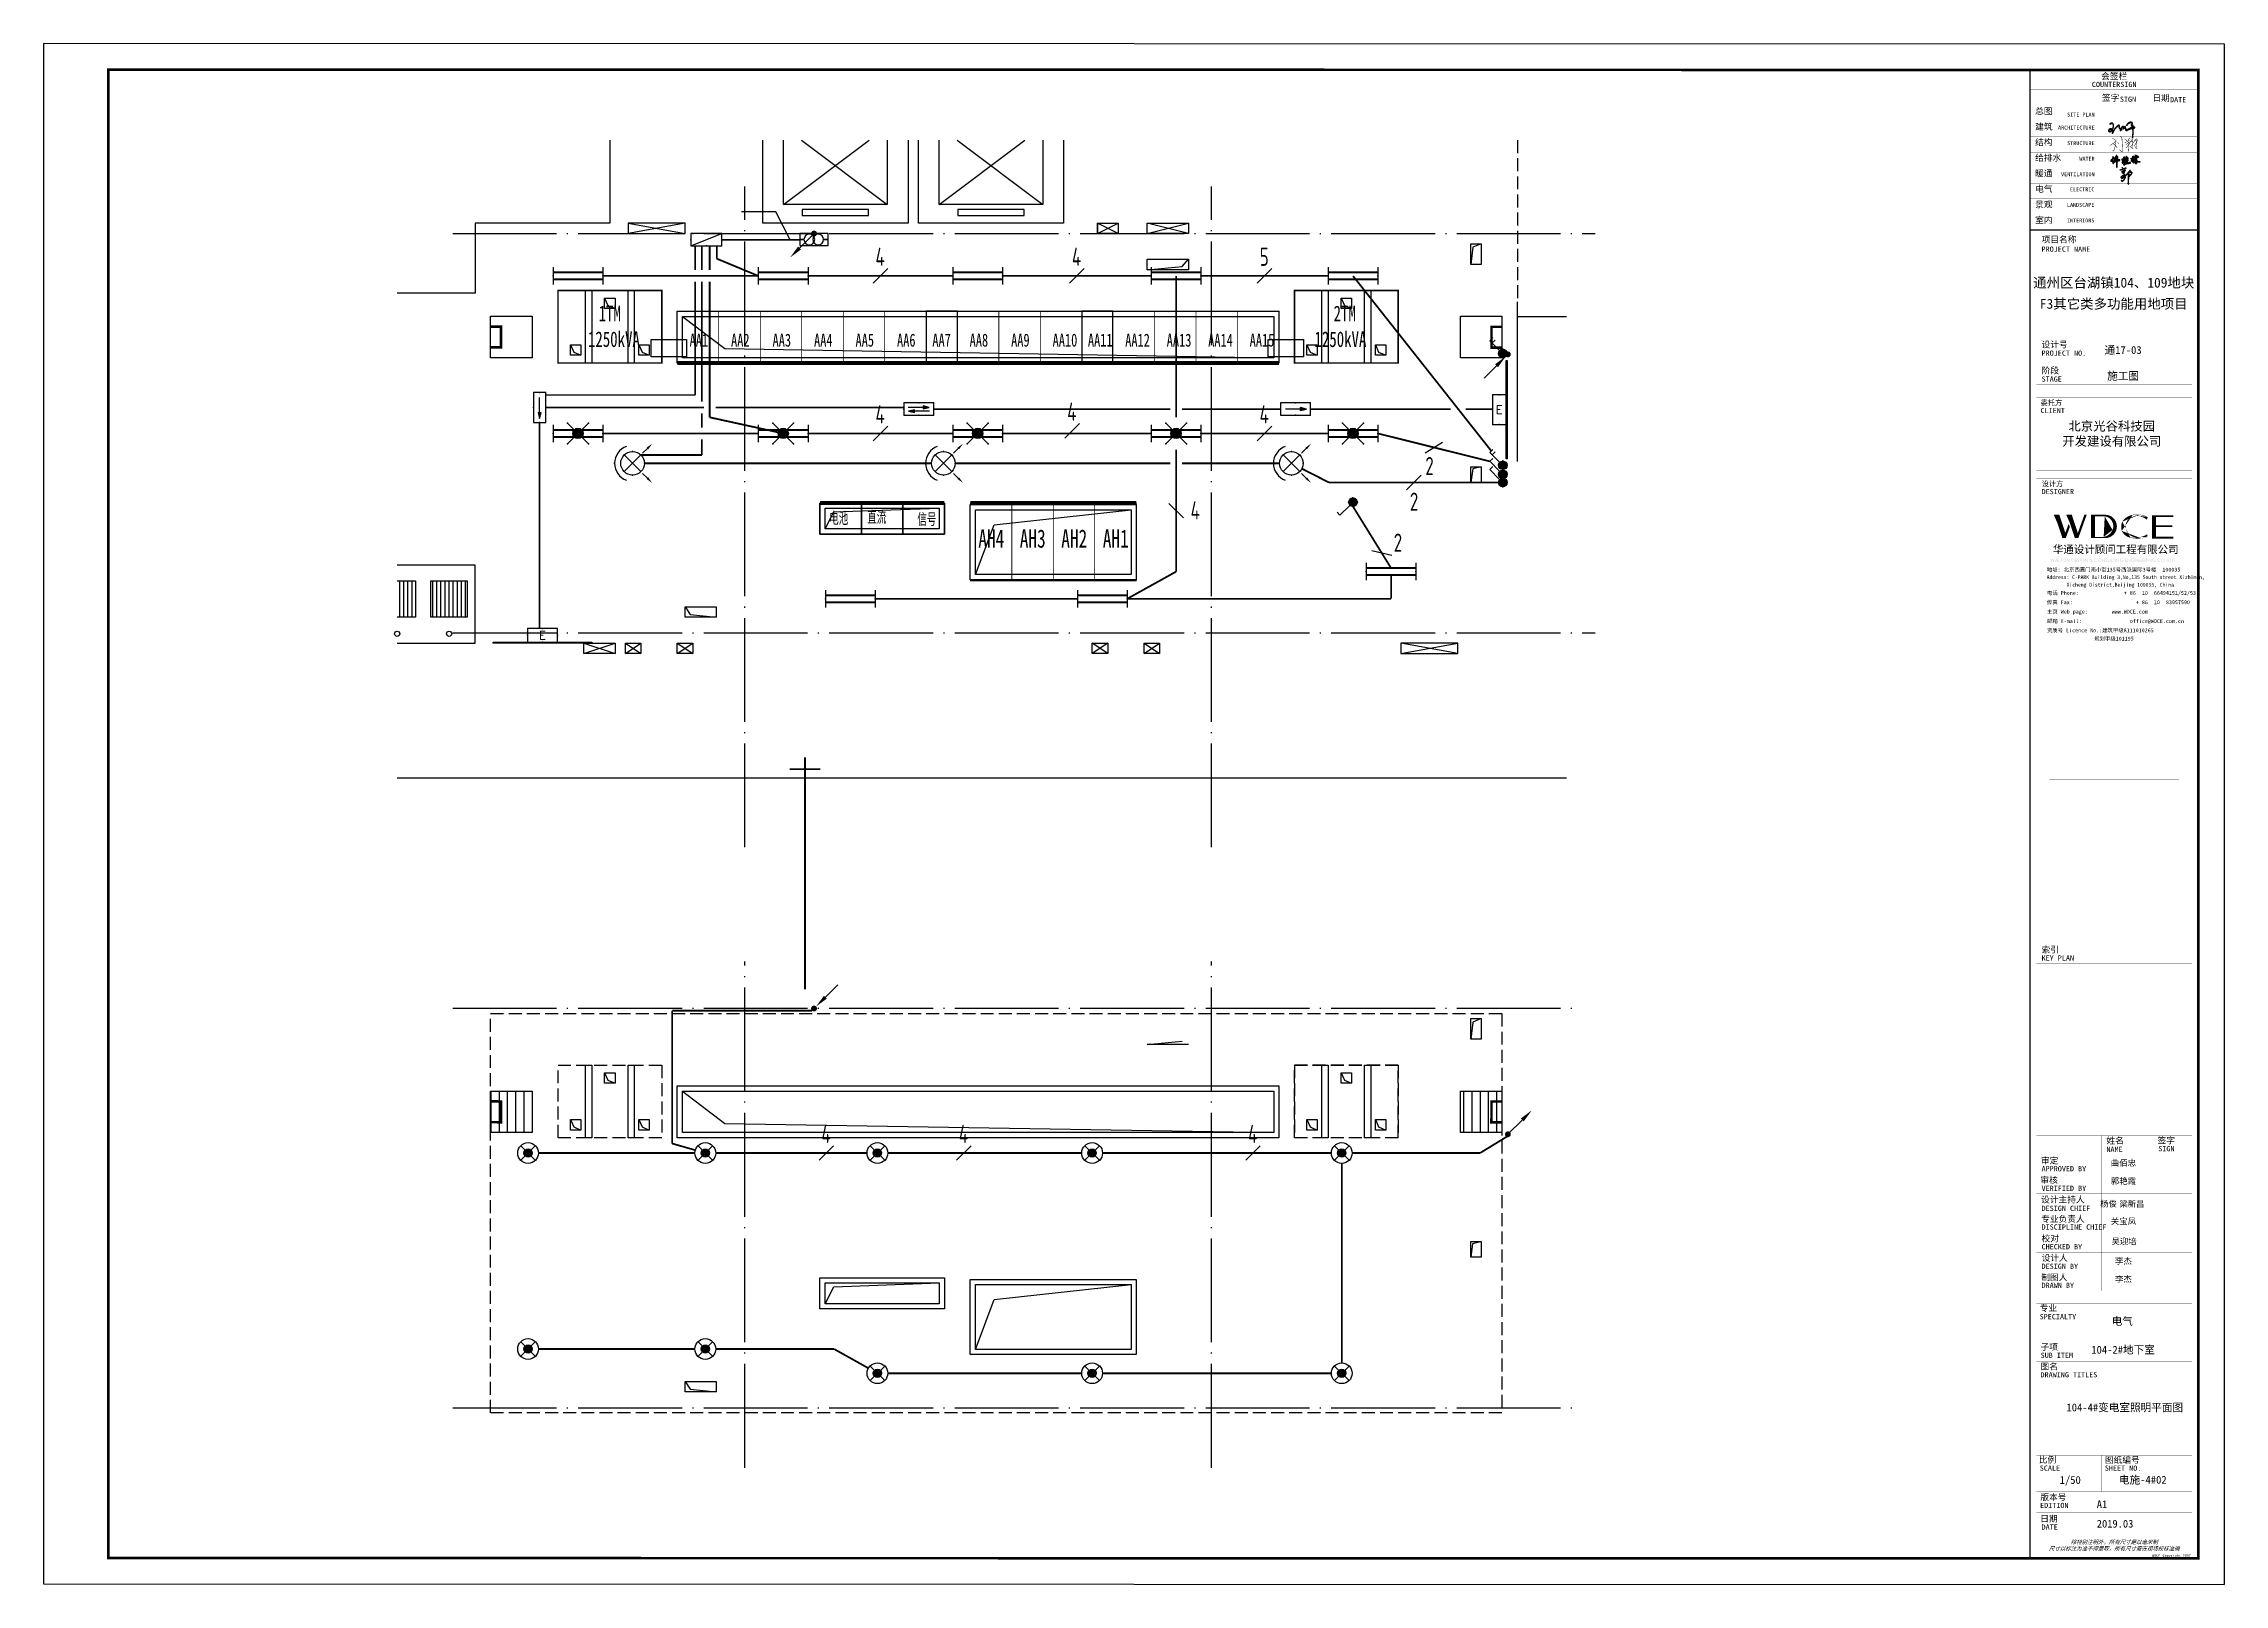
# Model space of a CAD drawing. Extents: x 115799 to 952918, y -190076 to 200966.
# Drawn here: x 433260 to 475310, y 124370 to 154078 of the extents above; entities that cross this region are included whole.
import ezdxf
from ezdxf.enums import TextEntityAlignment as Align

# ---------------------------------------------------------------- set-up
doc = ezdxf.new("R2010")
doc.units = 0
doc.header["$LTSCALE"] = 1000
doc.header["$MEASUREMENT"] = 0
for name, pattern in [('$0$DASH', [0.35, 0.25, -0.1]), ('DASH', [0.35, 0.25, -0.1]), ('DOTE', [2.42, 2, -0.2, 0.02, -0.2])]:
    doc.linetypes.add(name, pattern=pattern)
for name, color, linetype in [('$0$01-标注_符号', 200, 'Continuous'), ('$0$05-填充_天正', 26, 'Continuous'), ('$0$A-TECH_结构', 21, 'Continuous'), ('$1$05-填充_天正', 26, 'Continuous'), ('00-图签', 7, 'Continuous'), ('00-图签签名_10', 10, 'Continuous'), ('104-13#14# B1核心筒G$0$A-E_楼梯', 171, 'Continuous'), ('104-13#14# B1核心筒G$0$A-E_电梯', 171, 'Continuous'), ('A-SUR_看线', 231, 'Continuous'), ('A_AXIS-轴线', 1, 'DOTE'), ('CZX', 60, 'Continuous'), ('DIM-照明', 3, 'Continuous'), ('EQUIP-照明', 3, 'Continuous'), ('EQUIP-箱柜', 3, 'Continuous'), ('KANXIAN', 50, 'Continuous'), ('LWIRE', 4, 'Continuous'), ('SHEET_LINE', 6, 'Continuous'), ('SHEET_TEXT', 7, 'Continuous'), ('TEL_TEXT', 7, 'Continuous'), ('WIRE-应急', 1, 'DASH'), ('WIRE-照明', 1, 'Continuous'), ('变配电室位置', 220, 'Continuous'), ('字', 7, 'Continuous'), ('建筑签名', 7, 'Continuous'), ('水专业电子签名', 7, 'Continuous'), ('看线', 241, 'Continuous'), ('设备', 21, 'Continuous'), ('集水坑&', 6, 'Continuous')]:
    doc.layers.add(name, color=color, linetype=linetype)
doc.layers.add('TK_TEXT', color=7, linetype='Continuous', lineweight=18)
doc.styles.add('_TCH_LABEL', font='COMPLEX', dxfattribs={"bigfont": 'GBCBIG'})
doc.styles.add('_TEL_DIM', font='SIMPLEX.shx', dxfattribs={"width": 0.8, "height": 3.5, "bigfont": 'jd.shx'})
doc.styles.add('A0-建筑图签$0$hwxh', font='STXIHEI.TTF')
doc.styles.add('MtXpl__GB2312', font='')
doc.styles.get("Standard").update_dxf_attribs({"font": 'gbenor.shx', "bigfont": 'gbcbig.shx'})
doc.styles.add('华文细黑', font='STXIHEI.TTF', dxfattribs={"height": 10})
doc.styles.add('长仿宋', font='complex.shx', dxfattribs={"width": 0.7, "bigfont": 'jd.shx'})
doc.styles.get('MtXpl__GB2312').set_extended_font_data('@FangSong_GB2312')
pattern_1 = [(45, (41410, 5700), (-70160, 70160), [])]
pattern_2 = [(45, (-843.80595, -349.1901), (-0.088388348, 0.088388348), [])]

msp = doc.modelspace()

# ---------------------------------------------------------------- texts
at = {"color": 2, "style": '华文细黑'}
for s, p in [('电气', (473137.2, 129371.4)), ('104-2#地下室', (472743.6, 128818.7)), ('104-4#变电室照明平面图', (472265, 127706.8)), ('1/50', (472133.9, 126307.7)), ('电施-4#02', (473278.1, 126311.3))]:
    msp.add_text(s, height=150, dxfattribs=at).set_placement(p)
at = {"layer": 'SHEET_TEXT', "style": '华文细黑'}
for tag, p in [('曲佰忠', (473364, 132554.6)), ('郭艳霞', (473364, 132204.6)), ('关宝凤', (473364, 131430.2)), ('李杰', (473364, 130664.3)), ('李杰', (473364, 130314.3))]:
    msp.add_attdef(tag, text='', height=116.7, dxfattribs=at).set_placement(p, align=Align.TOP_CENTER)

# ---------------------------------------------------------------- blocks, each defined once
blk = doc.blocks.new('WDCE Copyright200X')
at = {"const_width": 0.016}
blk.add_lwpolyline([(-10.6, 1.26, 1), (-11.4, 1.26, 1)], format="xyb", close=True, dxfattribs=at)
at = {"style": '华文细黑'}
for s, p in [('WDCE ', (-11.46, 0.5)), ('     Copyright ', (-3.51, 0.5))]:
    blk.add_text(s, height=1, dxfattribs=at).set_placement(p, align=Align.BOTTOM_RIGHT)
blk.add_text('c', height=0.6, dxfattribs=at).set_placement((-11.04, 1.35), align=Align.MIDDLE_CENTER)
blk.add_attdef('200X', text='', height=1, dxfattribs=at).set_placement((-0.45, 0.5), align=Align.BOTTOM_RIGHT)
blk = doc.blocks.new('A$C25DF6930')
at = {"layer": 'TK_TEXT', "lineweight": 30, "const_width": 6.67}
for points in [[(2, 104), (18, 113), (47, 132), (90, 167), (85, 130), (74, 78), (58, 26), (50, 16), (46, 19), (43, 25), (41, 31)], [(35, 207), (60, 197), (80, 182), (84, 170)], [(49, 127), (62, 119), (73, 109), (85, 96), (102, 75), (108, 67)], [(115, 144), (122, 139), (130, 127)], [(152, 242), (162, 233), (177, 218), (180, 166), (185, 77), (185, 5), (177, 9), (167, 15), (156, 25), (142, 38)], [(218, 191), (229, 190), (242, 183), (252, 168)], [(221, 143), (233, 146), (253, 158), (276, 171), (290, 177)], [(236, 114), (253, 126), (264, 136), (275, 145), (285, 151)], [(238, 65), (258, 90), (288, 130), (307, 163)], [(293, 216), (286, 204), (276, 189), (263, 175)], [(283, 161), (281, 88), (278, 45), (278, 13)], [(313, 172), (327, 189), (336, 193), (339, 190), (341, 60), (329, 63), (319, 68), (312, 75), (303, 83), (295, 93)], [(302, 165), (312, 165), (323, 162), (331, 156), (338, 148)], [(318, 88), (327, 107), (347, 145), (367, 173), (391, 200), (396, 203), (399, 199), (399, 59), (392, 60), (386, 64), (381, 70), (377, 75), (373, 82), (370, 89)], [(361, 94), (370, 110), (388, 141), (399, 163), (406, 180), (413, 191)], [(362, 178), (377, 175), (384, 171), (392, 167)]]:
    blk.add_lwpolyline(points, dxfattribs=at)
blk = doc.blocks.new('A$C016C1F08')
at = {"linetype": 'Continuous'}
h = blk.add_hatch(color=256, dxfattribs=at)
h.dxf.hatch_style = 1
h.paths.add_polyline_path([(678, 454), (674, 460), (670, 463), (670, 463), (664, 465), (653, 462), (641, 450), (633, 436), (632, 431), (628, 426), (628, 424), (626, 421), (626, 419), (623, 414), (623, 411), (619, 403), (617, 401), (614, 392), (611, 391), (610, 397), (614, 416), (614, 438), (611, 444), (612, 446), (601, 459), (599, 459), (594, 463), (594, 462), (588, 464), (580, 464), (569, 459), (567, 459), (558, 454), (550, 446), (549, 447), (537, 435), (534, 433), (528, 427), (527, 423), (519, 417), (515, 411), (513, 409), (505, 397), (501, 393), (500, 390), (498, 389), (499, 388), (497, 387), (497, 385), (496, 385), (490, 375), (486, 373), (479, 375), (474, 378), (473, 377), (471, 379), (469, 379), (468, 381), (466, 381), (461, 385), (461, 387), (459, 387), (456, 391), (454, 391), (450, 395), (450, 397), (448, 397), (445, 401), (445, 403), (444, 403), (445, 404), (443, 405), (443, 409), (441, 411), (437, 419), (437, 421), (436, 424), (435, 439), (436, 442), (435, 446), (437, 449), (436, 453), (437, 455), (437, 467), (439, 473), (439, 487), (440, 491), (439, 493), (439, 496), (437, 501), (437, 506), (435, 507), (433, 512), (428, 518), (423, 520), (415, 520), (407, 518), (406, 518), (405, 517), (404, 518), (389, 510), (381, 503), (375, 500), (371, 495), (369, 495), (369, 493), (368, 493), (361, 488), (355, 481), (354, 481), (353, 479), (341, 468), (339, 467), (333, 461), (331, 460), (324, 451), (321, 450), (320, 447), (313, 441), (308, 436), (308, 435), (308, 435), (300, 427), (298, 426), (297, 424), (294, 423), (292, 419), (288, 416), (289, 415), (286, 414), (283, 407), (282, 408), (272, 398), (272, 397), (270, 395), (271, 393), (267, 391), (267, 389), (264, 387), (262, 383), (260, 381), (260, 380), (258, 379), (258, 377), (257, 377), (257, 376), (250, 369), (250, 365), (246, 359), (244, 358), (245, 357), (243, 355), (240, 347), (239, 347), (240, 346), (238, 345), (238, 343), (236, 342), (234, 336), (232, 335), (233, 334), (229, 329), (228, 325), (227, 325), (226, 320), (224, 319), (224, 316), (220, 312), (212, 293), (208, 286), (206, 285), (206, 283), (204, 282), (204, 278), (202, 277), (202, 274), (201, 274), (198, 267), (197, 266), (198, 264), (196, 265), (195, 264), (196, 260), (195, 261), (193, 258), (193, 255), (186, 244), (184, 239), (182, 239), (182, 237), (181, 238), (180, 242), (182, 244), (181, 246), (183, 252), (183, 257), (184, 259), (186, 270), (188, 276), (188, 285), (189, 286), (189, 288), (188, 290), (190, 290), (188, 294), (190, 296), (189, 300), (190, 302), (189, 303), (189, 310), (184, 329), (182, 336), (180, 339), (178, 345), (175, 348), (175, 357), (178, 363), (180, 365), (180, 369), (182, 372), (182, 373), (185, 379), (185, 383), (188, 387), (188, 391), (192, 397), (193, 408), (194, 408), (194, 413), (196, 413), (196, 422), (198, 424), (197, 426), (198, 427), (198, 430), (200, 431), (202, 446), (201, 449), (203, 453), (202, 457), (204, 459), (204, 473), (206, 478), (205, 484), (206, 487), (206, 499), (207, 505), (207, 521), (206, 526), (206, 533), (204, 539), (202, 542), (202, 547), (200, 550), (200, 554), (198, 554), (198, 558), (194, 563), (194, 566), (192, 566), (192, 569), (190, 569), (183, 578), (177, 580), (176, 581), (175, 581), (171, 584), (170, 584), (168, 586), (166, 588), (164, 587), (164, 589), (162, 588), (158, 592), (153, 592), (152, 594), (149, 594), (144, 596), (142, 595), (139, 597), (114, 597), (92, 593), (88, 590), (85, 590), (81, 588), (76, 587), (67, 582), (57, 572), (55, 568), (58, 564), (69, 564), (72, 571), (77, 574), (79, 574), (83, 576), (90, 578), (92, 580), (118, 585), (134, 584), (146, 582), (148, 582), (150, 581), (159, 579), (172, 572), (180, 564), (182, 560), (186, 554), (186, 550), (188, 550), (190, 540), (192, 539), (192, 533), (193, 531), (193, 514), (194, 511), (193, 508), (194, 486), (192, 484), (192, 473), (190, 462), (190, 457), (189, 456), (190, 453), (188, 453), (188, 445), (187, 443), (186, 433), (184, 427), (183, 419), (182, 417), (182, 413), (180, 409), (180, 407), (178, 403), (178, 400), (176, 397), (176, 392), (174, 387), (172, 386), (172, 382), (170, 379), (170, 376), (167, 373), (167, 369), (164, 364), (163, 363), (164, 361), (160, 359), (157, 359), (156, 360), (148, 361), (141, 365), (140, 364), (140, 365), (131, 365), (123, 368), (112, 370), (111, 369), (108, 371), (101, 369), (91, 371), (89, 370), (85, 371), (79, 369), (72, 369), (70, 368), (64, 367), (61, 365), (55, 364), (51, 361), (48, 360), (45, 356), (40, 353), (41, 353), (39, 353), (36, 349), (35, 349), (35, 348), (33, 348), (30, 345), (26, 343), (23, 340), (23, 339), (22, 339), (18, 333), (17, 333), (6, 319), (4, 311), (2, 309), (1, 303), (0, 302), (3, 285), (4, 285), (3, 283), (5, 281), (6, 278), (7, 277), (7, 278), (8, 275), (19, 266), (25, 264), (27, 262), (28, 263), (31, 261), (42, 258), (43, 259), (48, 258), (57, 258), (67, 260), (68, 259), (75, 261), (79, 261), (80, 262), (84, 264), (91, 264), (99, 268), (101, 268), (106, 272), (112, 274), (113, 276), (114, 275), (118, 277), (121, 281), (124, 282), (136, 294), (139, 299), (141, 300), (141, 302), (144, 303), (144, 305), (146, 307), (152, 315), (164, 331), (168, 331), (172, 326), (176, 302), (174, 293), (174, 282), (173, 280), (172, 271), (172, 266), (169, 258), (167, 247), (166, 246), (166, 242), (164, 240), (165, 238), (162, 232), (162, 230), (161, 229), (160, 223), (159, 223), (160, 222), (158, 220), (158, 216), (157, 216), (158, 212), (156, 210), (156, 197), (160, 192), (161, 192), (168, 192), (169, 193), (170, 192), (172, 196), (174, 196), (174, 198), (180, 204), (182, 209), (186, 215), (186, 217), (192, 224), (192, 226), (194, 230), (194, 233), (196, 237), (197, 236), (199, 239), (201, 246), (206, 252), (208, 260), (208, 261), (210, 263), (210, 264), (213, 271), (216, 274), (220, 283), (220, 286), (222, 288), (222, 290), (227, 296), (228, 300), (228, 301), (230, 304), (230, 307), (234, 311), (236, 319), (240, 324), (242, 333), (245, 335), (246, 339), (248, 341), (248, 342), (250, 343), (256, 355), (260, 360), (260, 362), (263, 365), (264, 368), (268, 372), (268, 374), (270, 376), (272, 379), (273, 379), (276, 382), (276, 383), (277, 384), (278, 387), (282, 391), (282, 393), (288, 397), (288, 401), (290, 402), (290, 403), (294, 405), (302, 415), (306, 417), (306, 419), (312, 425), (315, 426), (321, 432), (321, 433), (321, 433), (338, 450), (340, 451), (342, 453), (341, 453), (346, 456), (351, 462), (357, 466), (362, 471), (362, 473), (363, 473), (363, 474), (365, 475), (370, 479), (372, 479), (375, 483), (379, 485), (393, 498), (397, 500), (401, 503), (404, 503), (407, 505), (415, 507), (419, 505), (421, 506), (420, 505), (422, 504), (425, 496), (425, 480), (423, 478), (424, 472), (423, 470), (423, 457), (421, 447), (422, 435), (421, 429), (423, 425), (423, 419), (425, 409), (427, 407), (428, 403), (430, 401), (430, 399), (432, 398), (431, 397), (434, 395), (433, 395), (436, 393), (437, 390), (439, 388), (438, 387), (443, 382), (447, 381), (457, 372), (464, 369), (465, 367), (470, 366), (471, 364), (481, 361), (481, 357), (477, 347), (475, 340), (473, 339), (473, 336), (471, 335), (471, 332), (470, 331), (469, 325), (468, 322), (469, 317), (469, 315), (471, 309), (475, 307), (481, 307), (493, 313), (494, 315), (495, 315), (502, 319), (506, 321), (517, 330), (519, 331), (520, 333), (521, 332), (534, 341), (535, 343), (536, 342), (539, 346), (547, 352), (546, 353), (548, 353), (548, 355), (553, 364), (553, 369), (549, 373), (538, 373), (530, 371), (527, 372), (522, 370), (509, 370), (506, 372), (506, 376), (508, 378), (507, 379), (510, 383), (510, 386), (512, 390), (520, 401), (522, 405), (524, 407), (525, 409), (527, 409), (530, 415), (536, 420), (540, 425), (539, 426), (544, 429), (546, 432), (557, 441), (558, 441), (564, 447), (565, 446), (568, 449), (579, 453), (588, 453), (593, 450), (596, 445), (595, 444), (599, 434), (598, 413), (597, 410), (596, 402), (596, 401), (595, 400), (594, 389), (596, 382), (597, 381), (596, 380), (598, 379), (598, 376), (602, 373), (602, 373), (603, 371), (613, 371), (626, 387), (626, 389), (628, 391), (631, 399), (630, 404), (632, 409), (634, 409), (638, 421), (646, 437), (649, 439), (655, 447), (660, 451), (664, 449), (666, 443), (666, 442), (668, 431), (668, 423), (669, 422), (670, 423), (669, 414), (671, 402), (670, 397), (673, 389), (673, 383), (677, 373), (677, 367), (680, 359), (679, 356), (681, 351), (680, 351), (682, 349), (681, 348), (682, 346), (682, 340), (684, 338), (684, 336), (689, 321), (695, 317), (701, 319), (703, 324), (704, 335), (703, 349), (703, 358), (702, 359), (703, 365), (703, 370), (702, 373), (701, 373), (697, 371), (696, 367), (693, 366), (694, 367), (692, 369), (692, 375), (689, 383), (686, 399), (686, 405), (684, 413), (684, 422), (682, 430), (681, 445)])
h.paths.add_polyline_path([(526, 359), (524, 353), (521, 352), (521, 351), (519, 349), (517, 345), (515, 345), (514, 341), (513, 342), (507, 335), (505, 336), (502, 332), (497, 329), (497, 330), (494, 327), (491, 327), (488, 329), (489, 335), (489, 346), (493, 353), (493, 355), (499, 359), (509, 358), (510, 359), (519, 358)], flags=16)
h.paths.add_polyline_path([(152, 345), (152, 340), (150, 335), (147, 333), (148, 331), (146, 330), (145, 327), (142, 324), (142, 323), (136, 315), (136, 314), (131, 309), (130, 305), (126, 302), (124, 298), (123, 299), (120, 295), (118, 294), (118, 292), (116, 292), (116, 291), (113, 288), (110, 288), (109, 286), (105, 285), (101, 281), (92, 279), (85, 282), (83, 280), (80, 280), (77, 278), (73, 278), (70, 276), (65, 276), (55, 272), (52, 272), (50, 274), (48, 272), (37, 278), (29, 279), (27, 282), (25, 284), (24, 283), (24, 287), (20, 294), (20, 299), (19, 300), (19, 311), (28, 322), (29, 326), (31, 325), (35, 333), (37, 333), (39, 335), (47, 340), (51, 345), (52, 344), (55, 347), (57, 347), (67, 353), (68, 352), (73, 354), (79, 354), (81, 355), (83, 355), (87, 355), (88, 357), (108, 357), (116, 355), (117, 355), (119, 354), (125, 354), (126, 353), (138, 351), (141, 349), (148, 347), (149, 346)], flags=16)
h.paths.add_polyline_path([(137, 351), (137, 350), (136, 351)], flags=0)
h.paths.add_polyline_path([(134, 351), (134, 350), (134, 351)], flags=0)
h = blk.add_hatch(color=256, dxfattribs=at)
h.dxf.hatch_style = 1
h.paths.add_polyline_path([(975, 411), (975, 415), (973, 419), (973, 426), (968, 439), (966, 457), (967, 460), (966, 467), (968, 469), (971, 469), (972, 467), (978, 465), (978, 463), (984, 461), (987, 458), (989, 458), (1004, 445), (1006, 445), (1012, 436), (1022, 427), (1024, 423), (1019, 421), (1001, 415), (994, 414), (993, 415), (988, 413), (986, 412), (982, 412), (977, 409), (983, 392), (989, 398), (1001, 400), (1004, 401), (1005, 401), (1006, 402), (1010, 403), (1011, 403), (1014, 405), (1022, 405), (1026, 407), (1028, 407), (1029, 409), (1031, 409), (1034, 411), (1034, 410), (1040, 414), (1048, 415), (1050, 419), (1050, 427), (1048, 432), (1044, 436), (1038, 439), (1037, 441), (1035, 442), (1034, 441), (1024, 451), (1022, 451), (1022, 453), (1020, 455), (1017, 456), (1016, 459), (1008, 461), (1006, 464), (999, 467), (998, 470), (990, 471), (988, 473), (982, 475), (978, 480), (976, 480), (976, 484), (979, 489), (979, 491), (981, 493), (981, 505), (976, 511), (975, 510), (972, 512), (968, 512), (966, 514), (965, 513), (964, 514), (953, 516), (951, 517), (928, 517), (921, 518), (921, 520), (919, 520), (920, 523), (929, 532), (930, 534), (929, 535), (934, 540), (934, 542), (940, 551), (950, 570), (954, 588), (954, 606), (952, 608), (950, 615), (944, 622), (940, 623), (940, 624), (938, 626), (933, 627), (925, 631), (921, 631), (913, 634), (909, 634), (907, 635), (888, 636), (879, 634), (875, 634), (873, 632), (844, 626), (837, 622), (829, 620), (828, 618), (817, 614), (816, 612), (806, 607), (793, 597), (788, 595), (783, 590), (773, 584), (773, 582), (771, 582), (762, 574), (745, 552), (741, 543), (737, 538), (735, 531), (734, 530), (733, 524), (728, 505), (728, 492), (731, 491), (737, 500), (736, 501), (738, 504), (739, 510), (741, 515), (742, 520), (747, 526), (751, 540), (755, 544), (755, 545), (757, 546), (764, 556), (775, 567), (776, 570), (784, 576), (787, 576), (789, 580), (797, 584), (800, 588), (803, 588), (812, 595), (825, 601), (829, 605), (833, 606), (838, 609), (845, 610), (848, 612), (854, 613), (859, 617), (865, 616), (879, 619), (883, 621), (901, 622), (904, 620), (907, 621), (913, 620), (915, 619), (917, 620), (920, 618), (929, 616), (938, 607), (938, 592), (935, 587), (936, 586), (935, 580), (933, 578), (931, 565), (927, 555), (925, 554), (917, 540), (913, 536), (912, 534), (907, 530), (901, 520), (901, 517), (902, 516), (902, 514), (904, 512), (916, 506), (917, 506), (919, 505), (928, 505), (932, 503), (947, 503), (964, 501), (965, 495), (962, 491), (948, 491), (944, 489), (944, 465), (942, 461), (917, 436), (905, 428), (899, 423), (899, 422), (898, 422), (897, 420), (888, 415), (881, 409), (873, 405), (872, 403), (861, 397), (855, 391), (851, 390), (847, 387), (846, 387), (845, 385), (835, 379), (833, 377), (820, 371), (816, 367), (812, 367), (805, 362), (801, 361), (801, 360), (797, 360), (787, 353), (786, 354), (778, 350), (775, 347), (769, 345), (769, 343), (765, 341), (762, 341), (761, 339), (752, 336), (751, 335), (744, 333), (743, 331), (741, 331), (733, 326), (732, 327), (731, 325), (719, 320), (718, 318), (716, 319), (710, 313), (709, 307), (715, 302), (723, 303), (726, 305), (729, 305), (732, 308), (736, 309), (739, 311), (740, 310), (743, 313), (747, 315), (747, 314), (762, 321), (764, 324), (778, 329), (780, 331), (782, 331), (787, 335), (797, 341), (802, 342), (803, 343), (817, 351), (821, 351), (823, 353), (829, 355), (829, 357), (837, 359), (845, 363), (849, 364), (859, 369), (867, 370), (869, 371), (871, 371), (881, 375), (883, 374), (891, 376), (895, 378), (899, 378), (911, 382), (918, 382), (928, 386), (933, 385), (936, 387), (940, 387), (945, 389), (961, 391), (957, 406), (954, 405), (948, 405), (947, 404), (939, 403), (935, 403), (933, 402), (921, 400), (907, 396), (905, 397), (896, 393), (889, 393), (882, 391), (881, 391), (879, 392), (883, 396), (889, 399), (891, 402), (895, 403), (909, 415), (915, 419), (918, 422), (930, 430), (938, 437), (940, 440), (944, 443), (944, 443), (946, 445), (947, 445), (948, 446), (952, 441), (951, 440), (954, 431), (955, 423), (958, 417), (958, 406), (963, 389), (973, 222), (964, 105), (960, 0), (986, 164), (988, 216), (982, 391)])
at = {"linetype": 'Continuous', "elevation": 0}
for points in [[(160, 192), (161, 192), (168, 192), (169, 193), (170, 192), (172, 196), (174, 196), (174, 198), (180, 204), (182, 209), (186, 215), (186, 217), (192, 224), (192, 226), (194, 230), (194, 233), (196, 237), (197, 236), (199, 239), (201, 246), (206, 252), (208, 260), (208, 261), (210, 263), (210, 264), (213, 271), (216, 274), (220, 283), (220, 286), (222, 288), (222, 290), (227, 296), (228, 300), (228, 301), (230, 304), (230, 307), (234, 311), (236, 319), (240, 324), (242, 333), (245, 335), (246, 339), (248, 341), (248, 342), (250, 343), (256, 355), (260, 360), (260, 362), (263, 365), (264, 368), (268, 372), (268, 374), (270, 376), (272, 379), (273, 379), (276, 382), (276, 383), (277, 384), (278, 387), (282, 391), (282, 393), (288, 397), (288, 401), (290, 402), (290, 403), (294, 405), (302, 415), (306, 417), (306, 419), (312, 425), (315, 426), (321, 432), (321, 433), (321, 433), (338, 450), (340, 451), (342, 453), (341, 453), (346, 456), (351, 462), (357, 466), (362, 471), (362, 473), (363, 473), (363, 474), (365, 475), (370, 479), (372, 479), (375, 483), (379, 485), (393, 498), (397, 500), (401, 503), (404, 503), (407, 505), (415, 507), (419, 505), (421, 506), (420, 505), (422, 504), (425, 496), (425, 480), (423, 478), (424, 472), (423, 470), (423, 457), (421, 447), (422, 435), (421, 429), (423, 425), (423, 419), (425, 409), (427, 407), (428, 403), (430, 401), (430, 399), (432, 398), (431, 397), (434, 395), (433, 395), (436, 393), (437, 390), (439, 388), (438, 387), (443, 382), (447, 381), (457, 372), (464, 369), (465, 367), (470, 366), (471, 364), (481, 361), (481, 357), (477, 347), (475, 340), (473, 339), (473, 336), (471, 335), (471, 332), (470, 331), (469, 325), (468, 322), (469, 317), (469, 315), (471, 309), (475, 307), (481, 307), (493, 313), (494, 315), (495, 315), (502, 319), (506, 321), (517, 330), (519, 331), (520, 333), (521, 332), (534, 341), (535, 343), (536, 342), (539, 346), (547, 352), (546, 353), (548, 353), (548, 355), (553, 364), (553, 369), (549, 373), (538, 373), (530, 371), (527, 372), (522, 370), (509, 370), (506, 372), (506, 376), (508, 378), (507, 379), (510, 383), (510, 386), (512, 390), (511, 391), (512, 390), (520, 401), (522, 405), (524, 407), (525, 409), (527, 409), (530, 415), (536, 420), (540, 425), (539, 426), (544, 429), (546, 432), (557, 441), (558, 441), (564, 447), (565, 446), (568, 449), (579, 453), (588, 453), (593, 450), (596, 445), (595, 444), (599, 434), (598, 413), (597, 410), (596, 402), (596, 401), (595, 400), (594, 389), (596, 382), (597, 381), (596, 380), (598, 379), (598, 376), (602, 373), (602, 373), (603, 371), (613, 371), (626, 387), (626, 389), (628, 391), (631, 399), (630, 404), (632, 409), (634, 409), (638, 421), (646, 437), (649, 439), (655, 447), (660, 451), (664, 449), (666, 443), (666, 442), (668, 431), (668, 423), (669, 422), (670, 423), (669, 414), (671, 402), (670, 397), (673, 389), (673, 383), (677, 373), (677, 367), (680, 359), (679, 356), (681, 351), (680, 351), (682, 349), (681, 348), (682, 346), (682, 340), (684, 338), (684, 336), (689, 321), (695, 317), (701, 319), (703, 324), (704, 335), (703, 349), (703, 358), (702, 359), (703, 365), (703, 370), (702, 373), (701, 373), (697, 371), (696, 367), (693, 366), (694, 367), (692, 369), (692, 375), (689, 383), (686, 399), (686, 405), (684, 413), (684, 422), (682, 430), (681, 445), (678, 454), (674, 460), (670, 463), (670, 463), (664, 465), (653, 462), (641, 450), (633, 436), (632, 431), (628, 426), (628, 424), (626, 421), (626, 419), (623, 414), (623, 411), (619, 403), (617, 401), (614, 392), (611, 391), (610, 397), (614, 416), (614, 438), (611, 444), (612, 446), (601, 459), (599, 459), (594, 463), (594, 462), (588, 464), (580, 464), (569, 459), (567, 459), (558, 454), (550, 446), (549, 447), (537, 435), (534, 433), (528, 427), (527, 423), (519, 417), (515, 411), (513, 409), (505, 397), (501, 393), (500, 390), (498, 389), (499, 388), (497, 387), (497, 385), (496, 385), (490, 375), (486, 373), (479, 375), (474, 378), (473, 377), (471, 379), (469, 379), (468, 381), (466, 381), (461, 385), (461, 387), (459, 387), (456, 391), (454, 391), (450, 395), (450, 397), (448, 397), (445, 401), (445, 403), (444, 403), (445, 404), (443, 405), (443, 409), (441, 411), (437, 419), (437, 421), (436, 424), (435, 439), (436, 442), (435, 446), (437, 449), (436, 453), (437, 455), (437, 467), (439, 473), (439, 487), (440, 491), (439, 493), (439, 496), (437, 501), (437, 506), (435, 507), (433, 512), (428, 518), (423, 520), (415, 520), (407, 518), (406, 518), (405, 517), (404, 518), (389, 510), (381, 503), (375, 500), (371, 495), (369, 495), (369, 493), (368, 493), (361, 488), (355, 481), (354, 481), (353, 479), (341, 468), (339, 467), (333, 461), (331, 460), (324, 451), (321, 450), (320, 447), (313, 441), (308, 436), (308, 435), (308, 435), (300, 427), (298, 426), (297, 424), (294, 423), (292, 419), (288, 416), (289, 415), (286, 414), (283, 407), (282, 408), (272, 398), (272, 397), (270, 395), (271, 393), (267, 391), (267, 389), (264, 387), (262, 383), (260, 381), (260, 380), (258, 379), (258, 377), (257, 377), (257, 376), (250, 369), (250, 365), (246, 359), (244, 358), (245, 357), (243, 355), (240, 347), (239, 347), (240, 346), (238, 345), (238, 343), (236, 342), (234, 336), (232, 335), (233, 334), (229, 329), (228, 325), (227, 325), (226, 320), (224, 319), (224, 316), (220, 312), (212, 293), (208, 286), (206, 285), (206, 283), (204, 282), (204, 278), (202, 277), (202, 274), (201, 274), (198, 267), (197, 266), (198, 264), (196, 265), (195, 264), (196, 260), (195, 261), (193, 258), (193, 255), (186, 244), (184, 239), (182, 239), (182, 237), (181, 238), (180, 242), (182, 244), (181, 246), (183, 252), (183, 257), (184, 259), (186, 270), (188, 276), (188, 285), (189, 286), (189, 288), (188, 290), (190, 290), (188, 294), (190, 296), (189, 300), (190, 302), (189, 303), (189, 310), (184, 329), (182, 336), (180, 339), (178, 345), (175, 348), (175, 357), (178, 363), (180, 365), (180, 369), (182, 372), (182, 373), (185, 379), (185, 383), (188, 387), (188, 391), (192, 397), (193, 408), (194, 408), (194, 413), (196, 413), (196, 422), (198, 424), (197, 426), (198, 427), (198, 430), (200, 431), (202, 446), (201, 449), (203, 453), (202, 457), (204, 459), (204, 473), (206, 478), (205, 484), (206, 487), (206, 499), (207, 505), (207, 521), (206, 526), (206, 533), (204, 539), (202, 542), (202, 547), (200, 550), (200, 554), (198, 554), (198, 558), (194, 563), (194, 566), (192, 566), (192, 569), (190, 569), (183, 578), (177, 580), (176, 581), (175, 581), (171, 584), (170, 584), (168, 586), (166, 588), (164, 587), (164, 589), (162, 588), (158, 592), (153, 592), (152, 594), (149, 594), (144, 596), (142, 595), (139, 597), (114, 597), (92, 593), (88, 590), (85, 590), (81, 588), (76, 587), (67, 582), (57, 572), (55, 568), (58, 564), (69, 564), (72, 571), (77, 574), (79, 574), (83, 576), (90, 578), (92, 580), (118, 585), (134, 584), (146, 582), (148, 582), (150, 581), (159, 579), (172, 572), (180, 564), (182, 560), (186, 554), (186, 550), (188, 550), (190, 540), (192, 539), (192, 533), (193, 531), (193, 514), (194, 511), (193, 508), (194, 486), (192, 484), (192, 473), (190, 462), (190, 457), (189, 456), (190, 453), (188, 453), (188, 445), (187, 443), (186, 433), (184, 427), (183, 419), (182, 417), (182, 413), (180, 409), (180, 407), (178, 403), (178, 400), (176, 397), (176, 392), (174, 387), (172, 386), (172, 382), (170, 379), (170, 376), (167, 373), (167, 369), (164, 364), (163, 363), (164, 361), (160, 359), (157, 359), (156, 360), (148, 361), (141, 365), (140, 364), (140, 365), (131, 365), (123, 368), (112, 370), (111, 369), (108, 371), (101, 369), (91, 371), (89, 370), (85, 371), (79, 369), (72, 369), (70, 368), (64, 367), (61, 365), (55, 364), (51, 361), (48, 360), (45, 356), (40, 353), (41, 353), (39, 353), (36, 349), (35, 349), (35, 348), (33, 348), (30, 345), (26, 343), (23, 340), (23, 339), (22, 339), (18, 333), (17, 333), (6, 319), (4, 311), (2, 309), (1, 303), (0, 302), (3, 285), (4, 285), (3, 283), (5, 281), (6, 278), (7, 277), (7, 278), (8, 275), (19, 266), (25, 264), (27, 262), (28, 263), (31, 261), (42, 258), (43, 259), (48, 258), (57, 258), (67, 260), (68, 259), (75, 261), (79, 261), (80, 262), (79, 262), (80, 262), (84, 264), (91, 264), (99, 268), (101, 268), (106, 272), (112, 274), (113, 276), (114, 275), (118, 277), (121, 281), (124, 282), (136, 294), (139, 299), (141, 300), (141, 302), (144, 303), (144, 305), (146, 307), (152, 315), (164, 331), (168, 331), (172, 326), (176, 302), (174, 293), (174, 282), (173, 280), (172, 271), (172, 266), (169, 258), (167, 247), (166, 246), (166, 242), (164, 240), (165, 238), (162, 232), (162, 230), (161, 229), (160, 223), (159, 223), (160, 222), (158, 220), (158, 216), (157, 216), (158, 212), (156, 210), (156, 197), (160, 192)], [(55, 272), (52, 272), (50, 274), (48, 272), (37, 278), (29, 279), (27, 282), (25, 284), (24, 283), (24, 287), (20, 294), (20, 299), (19, 300), (19, 311), (28, 322), (29, 326), (31, 325), (35, 333), (37, 333), (39, 335), (47, 340), (51, 345), (52, 344), (55, 347), (57, 347), (67, 353), (68, 352), (73, 354), (79, 354), (81, 355), (83, 355), (87, 355), (88, 357), (108, 357), (116, 355), (117, 355), (119, 354), (125, 354), (126, 353), (138, 351), (141, 349), (148, 347), (149, 346), (152, 345), (152, 340), (150, 335), (147, 333), (148, 331), (146, 330), (145, 327), (142, 324), (142, 323), (136, 315), (136, 314), (131, 309), (130, 305), (126, 302), (124, 298), (123, 299), (120, 295), (118, 294), (118, 292), (116, 292), (116, 291), (113, 288), (110, 288), (109, 286), (105, 285), (101, 281), (92, 279), (85, 282), (83, 280), (80, 280), (77, 278), (73, 278), (70, 276), (65, 276), (55, 272)], [(134, 351), (134, 350), (134, 351), (134, 351)], [(136, 351), (137, 350), (137, 351), (136, 351)], [(157, 212), (158, 212), (158, 213), (157, 212)], [(494, 327), (491, 327), (488, 329), (489, 335), (489, 346), (493, 353), (493, 355), (499, 359), (509, 358), (510, 359), (519, 358), (526, 359), (524, 353), (521, 352), (521, 351), (519, 349), (517, 345), (515, 345), (514, 341), (513, 342), (507, 335), (505, 336), (502, 332), (497, 329), (497, 330), (494, 327)], [(593, 447), (594, 447), (594, 448), (593, 447)], [(975, 411), (975, 415), (973, 419), (973, 426), (968, 439), (966, 457), (967, 460), (966, 467), (968, 469), (971, 469), (972, 467), (978, 465), (978, 463), (984, 461), (987, 458), (989, 458), (1004, 445), (1006, 445), (1012, 436), (1022, 427), (1024, 423), (1019, 421), (1001, 415), (994, 414), (993, 415), (988, 413), (986, 412), (982, 412), (977, 409), (983, 392), (989, 398), (1001, 400), (1004, 401), (1005, 401), (1006, 402), (1010, 403), (1011, 403), (1014, 405), (1022, 405), (1026, 407), (1028, 407), (1029, 409), (1031, 409), (1034, 411), (1034, 410), (1040, 414), (1048, 415), (1050, 419), (1050, 427), (1048, 432), (1044, 436), (1038, 439), (1037, 441), (1035, 442), (1034, 441), (1024, 451), (1022, 451), (1022, 453), (1020, 455), (1017, 456), (1016, 459), (1008, 461), (1006, 464), (999, 467), (998, 470), (990, 471), (988, 473), (982, 475), (978, 480), (976, 480), (976, 484), (979, 489), (979, 491), (981, 493), (981, 505), (976, 511), (975, 510), (972, 512), (968, 512), (966, 514), (965, 513), (964, 514), (953, 516), (951, 517), (928, 517), (921, 518), (921, 520), (919, 520), (920, 523), (929, 532), (930, 534), (929, 535), (934, 540), (934, 542), (940, 551), (950, 570), (954, 588), (954, 606), (952, 608), (950, 615), (944, 622), (940, 623), (940, 624), (938, 626), (933, 627), (925, 631), (921, 631), (913, 634), (909, 634), (907, 635), (888, 636), (879, 634), (875, 634), (873, 632), (844, 626), (837, 622), (829, 620), (828, 618), (817, 614), (816, 612), (806, 607), (793, 597), (788, 595), (783, 590), (773, 584), (773, 582), (771, 582), (762, 574), (745, 552), (741, 543), (737, 538), (735, 531), (734, 530), (733, 524), (728, 505), (728, 492), (731, 491), (737, 500), (736, 501), (738, 504), (739, 510), (741, 515), (742, 520), (747, 526), (751, 540), (755, 544), (755, 545), (757, 546), (764, 556), (775, 567), (776, 570), (784, 576), (787, 576), (789, 580), (797, 584), (800, 588), (803, 588), (812, 595), (825, 601), (829, 605), (833, 606), (838, 609), (845, 610), (848, 612), (854, 613), (859, 617), (865, 616), (879, 619), (883, 621), (901, 622), (904, 620), (907, 621), (913, 620), (915, 619), (917, 620), (920, 618), (929, 616), (938, 607), (938, 592), (935, 587), (936, 586), (935, 580), (933, 578), (931, 565), (927, 555), (925, 554), (917, 540), (913, 536), (912, 534), (907, 530), (901, 520), (901, 517), (902, 516), (902, 514), (904, 512), (916, 506), (917, 506), (919, 505), (928, 505), (932, 503), (947, 503), (964, 501), (965, 495), (962, 491), (948, 491), (944, 489), (944, 465), (942, 461), (917, 436), (905, 428), (899, 423), (899, 422), (898, 422), (897, 420), (888, 415), (881, 409), (873, 405), (872, 403), (861, 397), (855, 391), (851, 390), (847, 387), (846, 387), (845, 385), (835, 379), (833, 377), (820, 371), (816, 367), (812, 367), (805, 362), (801, 361), (801, 360), (797, 360), (787, 353), (786, 354), (778, 350), (775, 347), (769, 345), (769, 343), (765, 341), (762, 341), (761, 339), (752, 336), (751, 335), (744, 333), (743, 331), (741, 331), (733, 326), (732, 327), (731, 325), (719, 320), (718, 318), (716, 319), (710, 313), (709, 307), (715, 302), (723, 303), (726, 305), (729, 305), (732, 308), (736, 309), (739, 311), (740, 310), (743, 313), (747, 315), (747, 314), (762, 321), (764, 324), (778, 329), (780, 331), (782, 331), (787, 335), (797, 341), (802, 342), (803, 343), (817, 351), (821, 351), (823, 353), (829, 355), (829, 357), (837, 359), (845, 363), (849, 364), (859, 369), (867, 370), (869, 371), (871, 371), (881, 375), (883, 374), (891, 376), (895, 378), (899, 378), (911, 382), (918, 382), (928, 386), (933, 385), (936, 387), (940, 387), (945, 389), (961, 391), (957, 406), (954, 405), (948, 405), (947, 404), (939, 403), (935, 403), (933, 402), (921, 400), (907, 396), (905, 397), (896, 393), (889, 393), (882, 391), (881, 391), (879, 392), (883, 396), (889, 399), (891, 402), (895, 403), (909, 415), (915, 419), (918, 422), (930, 430), (938, 437), (940, 440), (944, 443), (944, 443), (946, 445), (947, 445), (948, 446), (952, 441), (951, 440), (954, 431), (955, 423), (958, 417), (958, 406), (963, 389), (973, 222), (964, 105), (960, 0), (986, 164), (988, 216), (982, 391), (975, 411)]]:
    blk.add_lwpolyline(points, dxfattribs=at)
blk = doc.blocks.new('郭')
h = blk.add_hatch()
h.set_pattern_fill('ANSI31', color=256, scale=62500)
h.set_pattern_definition(pattern_1)
h.paths.add_polyline_path([(43149, 8775), (43178, 8775), (43178, 8798), (43167, 8798), (43144, 8789), (42966, 8720), (42957, 8723), (42957, 8707), (42966, 8707), (42982, 8713)])
h = blk.add_hatch()
h.set_pattern_fill('ANSI31', color=256, scale=62500)
h.set_pattern_definition(pattern_1)
h.paths.add_polyline_path([(43115, 8425), (43118, 8426), (43125, 8428), (43128, 8429), (43130, 8429), (43133, 8431), (43140, 8431), (43143, 8431), (43149, 8431), (43150, 8430), (43151, 8429), (43152, 8428), (43151, 8424), (43151, 8422), (43149, 8419), (43149, 8418), (43149, 8417), (43148, 8416), (43146, 8412), (43145, 8410), (43143, 8406), (43141, 8400), (43140, 8398), (43137, 8393), (43135, 8389), (43134, 8387), (43132, 8383), (43125, 8372), (43122, 8367), (43115, 8357), (43111, 8350), (43108, 8347), (43103, 8341), (43103, 8340), (43103, 8338), (43101, 8338), (43096, 8329), (43092, 8325), (43084, 8319), (43079, 8312), (43076, 8309), (43071, 8302), (43066, 8298), (43064, 8295), (43059, 8290), (43057, 8290), (43056, 8289), (43054, 8288), (43052, 8288), (43051, 8288), (43050, 8287), (43045, 8287), (43043, 8287), (43038, 8287), (43031, 8290), (43027, 8292), (43021, 8298), (43014, 8306), (43010, 8311), (43005, 8320), (43004, 8320), (43003, 8320), (43002, 8319), (43002, 8318), (43002, 8317), (43003, 8316), (43005, 8312), (43007, 8310), (43009, 8306), (43010, 8304), (43010, 8303), (43012, 8301), (43012, 8300), (43013, 8299), (43014, 8298), (43014, 8298), (43015, 8297), (43015, 8296), (43019, 8292), (43021, 8290), (43025, 8286), (43029, 8283), (43032, 8282), (43037, 8280), (43042, 8279), (43044, 8278), (43049, 8278), (43055, 8280), (43058, 8282), (43064, 8284), (43074, 8294), (43078, 8298), (43088, 8308), (43100, 8322), (43106, 8329), (43117, 8344), (43118, 8346), (43119, 8347), (43121, 8349), (43123, 8353), (43124, 8354), (43127, 8357), (43127, 8358), (43127, 8359), (43128, 8360), (43134, 8370), (43137, 8374), (43143, 8384), (43146, 8390), (43148, 8394), (43151, 8400), (43153, 8406), (43155, 8409), (43158, 8415), (43158, 8417), (43158, 8419), (43160, 8420), (43160, 8423), (43161, 8425), (43162, 8427), (43163, 8431), (43163, 8432), (43161, 8435), (43159, 8436), (43157, 8437), (43155, 8439), (43153, 8438), (43152, 8439), (43151, 8440), (43145, 8440), (43141, 8440), (43135, 8440), (43126, 8437), (43121, 8436), (43111, 8434), (43111, 8434), (43110, 8435), (43111, 8436), (43120, 8443), (43124, 8446), (43133, 8453), (43139, 8459), (43142, 8462), (43149, 8469), (43149, 8469), (43150, 8469), (43151, 8469), (43152, 8472), (43153, 8473), (43155, 8476), (43156, 8476), (43156, 8476), (43157, 8477), (43168, 8488), (43174, 8494), (43185, 8505), (43186, 8507), (43187, 8509), (43190, 8511), (43191, 8511), (43192, 8511), (43192, 8512), (43192, 8513), (43192, 8513), (43193, 8514), (43198, 8519), (43200, 8521), (43204, 8525), (43225, 8550), (43236, 8562), (43257, 8586), (43256, 8587), (43255, 8588), (43255, 8590), (43257, 8589), (43258, 8589), (43259, 8588), (43265, 8596), (43268, 8599), (43274, 8606), (43275, 8606), (43275, 8606), (43276, 8606), (43282, 8613), (43285, 8617), (43291, 8624), (43298, 8632), (43302, 8636), (43310, 8643), (43311, 8646), (43312, 8647), (43314, 8648), (43316, 8649), (43318, 8648), (43319, 8647), (43321, 8643), (43322, 8642), (43326, 8639), (43330, 8637), (43332, 8636), (43336, 8634), (43344, 8632), (43348, 8630), (43356, 8627), (43364, 8626), (43367, 8626), (43375, 8624), (43380, 8623), (43383, 8623), (43388, 8622), (43394, 8621), (43396, 8620), (43401, 8617), (43404, 8615), (43405, 8614), (43406, 8611), (43407, 8609), (43407, 8608), (43408, 8607), (43408, 8603), (43408, 8601), (43408, 8597), (43406, 8591), (43405, 8588), (43402, 8583), (43399, 8574), (43396, 8570), (43390, 8562), (43387, 8558), (43385, 8556), (43382, 8551), (43377, 8547), (43374, 8544), (43370, 8539), (43362, 8533), (43358, 8530), (43351, 8523), (43344, 8513), (43340, 8509), (43333, 8499), (43332, 8500), (43332, 8500), (43331, 8500), (43332, 8502), (43331, 8503), (43330, 8505), (43330, 8509), (43330, 8511), (43330, 8516), (43327, 8525), (43325, 8529), (43321, 8536), (43317, 8541), (43314, 8543), (43310, 8547), (43305, 8550), (43302, 8552), (43299, 8556), (43297, 8555), (43296, 8555), (43295, 8557), (43293, 8558), (43292, 8559), (43290, 8560), (43291, 8561), (43290, 8562), (43289, 8562), (43289, 8571), (43289, 8575), (43289, 8584), (43286, 8585), (43285, 8586), (43282, 8586), (43279, 8583), (43277, 8581), (43276, 8577), (43276, 8572), (43276, 8569), (43276, 8564), (43277, 8563), (43277, 8563), (43278, 8562), (43277, 8560), (43277, 8558), (43279, 8557), (43279, 8549), (43279, 8545), (43279, 8538), (43280, 8537), (43281, 8535), (43279, 8534), (43279, 8533), (43280, 8533), (43280, 8533), (43280, 8523), (43280, 8518), (43280, 8509), (43278, 8506), (43278, 8504), (43279, 8501), (43280, 8501), (43280, 8500), (43281, 8499), (43281, 8501), (43282, 8501), (43283, 8502), (43283, 8506), (43283, 8508), (43283, 8511), (43282, 8514), (43282, 8516), (43283, 8519), (43283, 8525), (43283, 8529), (43283, 8535), (43282, 8536), (43281, 8538), (43283, 8539), (43283, 8541), (43283, 8543), (43282, 8545), (43282, 8550), (43282, 8553), (43282, 8558), (43280, 8563), (43279, 8567), (43279, 8572), (43280, 8571), (43281, 8571), (43282, 8571), (43282, 8570), (43282, 8570), (43282, 8569), (43283, 8569), (43284, 8569), (43285, 8568), (43285, 8567), (43285, 8566), (43285, 8565), (43284, 8565), (43284, 8565), (43283, 8565), (43283, 8564), (43283, 8563), (43283, 8562), (43284, 8562), (43285, 8562), (43286, 8563), (43286, 8560), (43286, 8559), (43288, 8557), (43288, 8556), (43288, 8556), (43288, 8556), (43288, 8556), (43287, 8556), (43286, 8556), (43287, 8553), (43287, 8551), (43288, 8548), (43287, 8545), (43287, 8543), (43287, 8540), (43287, 8540), (43287, 8539), (43286, 8539), (43286, 8532), (43286, 8528), (43286, 8521), (43288, 8520), (43288, 8518), (43287, 8516), (43286, 8509), (43286, 8506), (43286, 8499), (43285, 8499), (43285, 8498), (43286, 8497), (43286, 8492), (43286, 8490), (43285, 8485), (43286, 8480), (43286, 8477), (43285, 8472), (43285, 8472), (43285, 8472), (43284, 8472), (43284, 8468), (43284, 8465), (43284, 8461), (43284, 8461), (43284, 8461), (43283, 8461), (43283, 8457), (43283, 8455), (43283, 8451), (43283, 8450), (43283, 8449), (43283, 8447), (43282, 8441), (43281, 8437), (43281, 8431), (43280, 8428), (43280, 8426), (43279, 8423), (43279, 8416), (43279, 8412), (43277, 8405), (43278, 8402), (43278, 8401), (43277, 8398), (43277, 8387), (43277, 8381), (43277, 8370), (43276, 8370), (43276, 8370), (43276, 8369), (43277, 8365), (43276, 8363), (43275, 8360), (43276, 8359), (43275, 8359), (43275, 8359), (43275, 8345), (43275, 8339), (43275, 8325), (43274, 8325), (43274, 8325), (43274, 8325), (43274, 8318), (43274, 8314), (43274, 8307), (43273, 8307), (43273, 8307), (43273, 8307), (43273, 8284), (43273, 8273), (43273, 8251), (43273, 8251), (43273, 8251), (43274, 8251), (43274, 8244), (43274, 8241), (43274, 8234), (43275, 8233), (43275, 8231), (43274, 8229), (43273, 8228), (43273, 8226), (43275, 8225), (43275, 8216), (43275, 8212), (43275, 8202), (43274, 8202), (43274, 8202), (43274, 8201), (43276, 8201), (43276, 8199), (43275, 8198), (43275, 8198), (43275, 8197), (43276, 8197), (43276, 8189), (43276, 8185), (43276, 8177), (43275, 8177), (43274, 8176), (43275, 8175), (43273, 8175), (43272, 8175), (43271, 8175), (43271, 8178), (43271, 8180), (43272, 8183), (43271, 8183), (43270, 8183), (43270, 8183), (43269, 8185), (43269, 8186), (43269, 8188), (43270, 8188), (43270, 8188), (43272, 8188), (43272, 8189), (43272, 8189), (43272, 8190), (43271, 8190), (43270, 8190), (43270, 8190), (43269, 8191), (43269, 8192), (43269, 8193), (43269, 8193), (43270, 8194), (43270, 8194), (43268, 8194), (43267, 8194), (43265, 8195), (43266, 8197), (43266, 8199), (43264, 8201), (43264, 8201), (43263, 8201), (43262, 8200), (43262, 8195), (43262, 8192), (43264, 8187), (43264, 8184), (43265, 8183), (43266, 8181), (43267, 8175), (43267, 8173), (43269, 8167), (43270, 8166), (43271, 8165), (43272, 8164), (43274, 8164), (43276, 8165), (43276, 8167), (43277, 8169), (43278, 8170), (43279, 8172), (43279, 8189), (43279, 8198), (43279, 8215), (43279, 8215), (43278, 8215), (43278, 8215), (43278, 8227), (43278, 8232), (43278, 8244), (43278, 8244), (43277, 8244), (43277, 8244), (43277, 8248), (43277, 8250), (43277, 8254), (43276, 8254), (43276, 8254), (43276, 8254), (43276, 8259), (43276, 8261), (43276, 8266), (43277, 8267), (43278, 8269), (43276, 8270), (43276, 8275), (43275, 8277), (43276, 8282), (43277, 8282), (43277, 8284), (43276, 8285), (43276, 8290), (43275, 8293), (43276, 8298), (43276, 8298), (43276, 8298), (43277, 8298), (43277, 8307), (43277, 8311), (43277, 8320), (43277, 8320), (43278, 8320), (43278, 8320), (43278, 8333), (43278, 8339), (43278, 8351), (43278, 8351), (43279, 8351), (43279, 8351), (43279, 8357), (43279, 8360), (43279, 8365), (43279, 8365), (43280, 8365), (43280, 8365), (43280, 8371), (43280, 8374), (43280, 8381), (43280, 8381), (43281, 8381), (43281, 8381), (43281, 8391), (43281, 8396), (43281, 8406), (43282, 8409), (43282, 8411), (43283, 8414), (43283, 8418), (43283, 8421), (43283, 8425), (43284, 8428), (43284, 8429), (43285, 8432), (43284, 8435), (43285, 8438), (43286, 8441), (43286, 8446), (43286, 8449), (43286, 8455), (43287, 8458), (43288, 8460), (43288, 8464), (43288, 8471), (43288, 8475), (43288, 8483), (43289, 8483), (43289, 8483), (43289, 8483), (43289, 8492), (43289, 8497), (43289, 8507), (43290, 8507), (43290, 8507), (43290, 8507), (43290, 8521), (43290, 8529), (43290, 8543), (43292, 8545), (43292, 8546), (43291, 8548), (43294, 8549), (43296, 8548), (43298, 8547), (43305, 8541), (43309, 8538), (43315, 8531), (43316, 8527), (43317, 8525), (43320, 8521), (43320, 8516), (43321, 8514), (43321, 8509), (43322, 8499), (43322, 8494), (43323, 8484), (43323, 8481), (43324, 8480), (43324, 8482), (43325, 8481), (43326, 8480), (43326, 8480), (43328, 8479), (43330, 8480), (43331, 8481), (43333, 8484), (43334, 8485), (43336, 8487), (43336, 8488), (43337, 8489), (43338, 8490), (43339, 8493), (43340, 8494), (43342, 8496), (43348, 8505), (43352, 8510), (43359, 8518), (43363, 8522), (43365, 8525), (43370, 8529), (43378, 8536), (43382, 8539), (43389, 8547), (43394, 8554), (43397, 8557), (43403, 8563), (43404, 8567), (43405, 8568), (43408, 8571), (43410, 8575), (43411, 8577), (43413, 8582), (43414, 8585), (43414, 8587), (43417, 8590), (43416, 8592), (43416, 8594), (43418, 8596), (43418, 8600), (43418, 8602), (43418, 8607), (43417, 8610), (43416, 8612), (43415, 8616), (43412, 8620), (43410, 8622), (43406, 8624), (43399, 8628), (43395, 8630), (43387, 8632), (43380, 8632), (43376, 8633), (43370, 8634), (43367, 8635), (43366, 8635), (43363, 8635), (43359, 8636), (43357, 8637), (43353, 8637), (43344, 8641), (43339, 8643), (43331, 8648), (43329, 8650), (43327, 8652), (43325, 8655), (43324, 8657), (43325, 8658), (43325, 8660), (43331, 8665), (43333, 8668), (43339, 8673), (43339, 8674), (43340, 8675), (43340, 8675), (43345, 8680), (43347, 8683), (43352, 8688), (43353, 8690), (43353, 8691), (43355, 8691), (43355, 8693), (43355, 8694), (43354, 8696), (43353, 8696), (43353, 8697), (43352, 8697), (43349, 8697), (43347, 8697), (43344, 8697), (43340, 8696), (43338, 8695), (43334, 8693), (43329, 8689), (43326, 8687), (43322, 8682), (43317, 8675), (43315, 8671), (43312, 8663), (43314, 8661), (43314, 8659), (43313, 8657), (43307, 8651), (43304, 8648), (43298, 8642), (43298, 8641), (43298, 8641), (43297, 8640), (43292, 8635), (43290, 8632), (43285, 8627), (43284, 8625), (43283, 8624), (43281, 8622), (43280, 8622), (43280, 8622), (43279, 8622), (43275, 8617), (43273, 8614), (43269, 8610), (43264, 8604), (43261, 8602), (43256, 8596), (43251, 8590), (43248, 8587), (43243, 8581), (43242, 8581), (43241, 8580), (43240, 8580), (43238, 8574), (43236, 8572), (43232, 8568), (43228, 8565), (43227, 8564), (43225, 8560), (43222, 8556), (43220, 8554), (43216, 8550), (43214, 8548), (43213, 8547), (43212, 8544), (43210, 8544), (43208, 8543), (43207, 8540), (43207, 8540), (43207, 8539), (43207, 8539), (43203, 8535), (43201, 8533), (43197, 8530), (43197, 8529), (43197, 8528), (43196, 8527), (43192, 8524), (43191, 8522), (43187, 8518), (43186, 8517), (43186, 8517), (43186, 8516), (43178, 8509), (43174, 8505), (43167, 8497), (43166, 8496), (43166, 8495), (43165, 8494), (43162, 8493), (43160, 8491), (43158, 8488), (43158, 8487), (43158, 8487), (43157, 8486), (43156, 8486), (43156, 8486), (43155, 8485), (43145, 8475), (43140, 8470), (43130, 8460), (43124, 8456), (43121, 8453), (43115, 8449), (43115, 8448), (43116, 8447), (43117, 8446), (43118, 8446), (43118, 8445), (43117, 8444), (43112, 8441), (43109, 8440), (43105, 8435), (43105, 8435), (43105, 8434), (43105, 8434), (43104, 8434), (43102, 8434), (43101, 8433), (43100, 8431), (43099, 8431), (43098, 8432), (43098, 8431), (43098, 8430), (43097, 8430), (43095, 8430), (43094, 8431), (43092, 8431), (43095, 8433), (43096, 8434), (43098, 8436), (43099, 8436), (43100, 8436), (43101, 8436), (43100, 8437), (43100, 8438), (43100, 8440), (43101, 8440), (43101, 8441), (43101, 8442), (43102, 8442), (43102, 8442), (43103, 8442), (43102, 8441), (43102, 8441), (43102, 8440), (43103, 8440), (43104, 8440), (43105, 8440), (43107, 8440), (43108, 8440), (43110, 8441), (43111, 8442), (43111, 8442), (43111, 8443), (43112, 8443), (43113, 8443), (43113, 8444), (43112, 8443), (43111, 8444), (43110, 8445), (43112, 8445), (43113, 8446), (43113, 8447), (43114, 8450), (43115, 8452), (43117, 8455), (43124, 8462), (43127, 8467), (43133, 8475), (43140, 8484), (43143, 8489), (43148, 8499), (43148, 8502), (43149, 8503), (43151, 8506), (43152, 8510), (43152, 8513), (43151, 8518), (43151, 8520), (43151, 8521), (43149, 8522), (43149, 8523), (43148, 8524), (43149, 8524), (43147, 8524), (43146, 8525), (43146, 8526), (43143, 8527), (43142, 8528), (43140, 8530), (43136, 8530), (43134, 8530), (43129, 8530), (43125, 8527), (43122, 8527), (43117, 8526), (43112, 8523), (43110, 8522), (43105, 8520), (43093, 8514), (43087, 8511), (43075, 8504), (43062, 8495), (43055, 8490), (43042, 8480), (43034, 8475), (43031, 8472), (43024, 8466), (43022, 8466), (43021, 8466), (43021, 8464), (43009, 8455), (43003, 8450), (42993, 8440), (42992, 8437), (42991, 8435), (42988, 8434), (42986, 8433), (42985, 8433), (42984, 8431), (42984, 8429), (42984, 8428), (42986, 8426), (42987, 8425), (42988, 8424), (42988, 8422), (42990, 8422), (42991, 8422), (42993, 8423), (42994, 8426), (42995, 8428), (42997, 8431), (43000, 8435), (43002, 8438), (43005, 8442), (43019, 8453), (43025, 8458), (43039, 8469), (43043, 8471), (43045, 8473), (43049, 8476), (43053, 8478), (43056, 8480), (43059, 8484), (43061, 8483), (43062, 8484), (43062, 8485), (43068, 8489), (43071, 8491), (43077, 8496), (43078, 8496), (43079, 8497), (43080, 8498), (43087, 8502), (43091, 8504), (43098, 8509), (43101, 8509), (43103, 8509), (43106, 8511), (43107, 8512), (43108, 8513), (43109, 8514), (43110, 8514), (43111, 8514), (43112, 8515), (43114, 8516), (43116, 8517), (43117, 8518), (43120, 8518), (43122, 8518), (43124, 8520), (43128, 8521), (43131, 8521), (43135, 8521), (43138, 8520), (43139, 8519), (43141, 8518), (43143, 8514), (43143, 8512), (43142, 8508), (43141, 8506), (43141, 8505), (43141, 8504), (43138, 8499), (43137, 8496), (43135, 8491), (43126, 8479), (43122, 8473), (43112, 8461), (43102, 8449), (43098, 8443), (43088, 8431), (43078, 8425), (43073, 8422), (43063, 8415), (43062, 8415), (43061, 8415), (43060, 8413), (43054, 8410), (43051, 8409), (43046, 8406), (43043, 8406), (43041, 8405), (43039, 8402), (43040, 8401), (43041, 8401), (43042, 8402), (43044, 8403), (43045, 8403), (43046, 8401), (43043, 8399), (43041, 8398), (43037, 8396), (43036, 8396), (43035, 8396), (43034, 8396), (43034, 8398), (43034, 8399), (43036, 8399), (43036, 8400), (43037, 8401), (43036, 8401), (43033, 8402), (43032, 8401), (43029, 8400), (43023, 8399), (43020, 8398), (43014, 8397), (43011, 8396), (43009, 8396), (43006, 8395), (43008, 8393), (43010, 8393), (43012, 8393), (43012, 8392), (43012, 8391), (43012, 8390), (43011, 8390), (43011, 8390), (43010, 8390), (43010, 8389), (43010, 8389), (43010, 8388), (43009, 8389), (43007, 8388), (43007, 8387), (43010, 8387), (43011, 8387), (43013, 8387), (43018, 8389), (43021, 8389), (43026, 8390), (43031, 8392), (43034, 8392), (43039, 8394), (43047, 8397), (43050, 8398), (43057, 8402), (43060, 8403), (43061, 8404), (43063, 8406), (43066, 8407), (43068, 8408), (43070, 8410), (43074, 8413), (43076, 8414), (43080, 8416), (43078, 8416), (43077, 8416), (43076, 8418), (43075, 8418), (43075, 8419), (43075, 8419), (43077, 8420), (43078, 8421), (43080, 8420), (43080, 8419), (43080, 8418), (43080, 8417), (43082, 8417), (43084, 8418), (43085, 8420), (43084, 8420), (43084, 8420), (43083, 8420), (43083, 8421), (43083, 8422), (43083, 8423), (43084, 8424), (43085, 8425), (43086, 8425), (43086, 8424), (43086, 8423), (43086, 8421), (43086, 8421), (43087, 8420), (43087, 8421), (43093, 8421), (43096, 8421), (43102, 8421), (43104, 8423), (43105, 8423), (43108, 8424)])
h = blk.add_hatch()
h.set_pattern_fill('ANSI31', color=256, scale=62500)
h.set_pattern_definition(pattern_1)
h.paths.add_polyline_path([(43054, 8802), (43043, 8805), (43034, 8795), (43062, 8782), (43066, 8785)])
h = blk.add_hatch()
h.set_pattern_fill('ANSI31', color=256, scale=62500)
h.set_pattern_definition(pattern_1)
h.paths.add_polyline_path([(43047, 8664), (43038, 8664), (43036, 8659), (43054, 8588), (43061, 8589)])
h = blk.add_hatch()
h.set_pattern_fill('ANSI31', color=256, scale=62500)
h.set_pattern_definition(pattern_1)
h.paths.add_polyline_path([(43126, 8697), (43128, 8699), (43130, 8699), (43131, 8698), (43134, 8699), (43135, 8700), (43138, 8701), (43139, 8700), (43141, 8700), (43142, 8701), (43147, 8702), (43149, 8703), (43154, 8705), (43154, 8704), (43154, 8703), (43154, 8701), (43150, 8700), (43149, 8699), (43147, 8696), (43142, 8688), (43140, 8685), (43134, 8679), (43123, 8665), (43117, 8658), (43106, 8645), (43099, 8634), (43095, 8629), (43087, 8619), (43084, 8614), (43083, 8612), (43079, 8609), (43079, 8607), (43079, 8606), (43077, 8606), (43073, 8599), (43071, 8596), (43066, 8589), (43066, 8587), (43066, 8585), (43067, 8583), (43068, 8583), (43068, 8582), (43069, 8582), (43073, 8582), (43075, 8583), (43078, 8584), (43089, 8587), (43094, 8589), (43104, 8593), (43108, 8594), (43110, 8595), (43113, 8598), (43114, 8599), (43115, 8599), (43116, 8600), (43121, 8601), (43124, 8601), (43128, 8602), (43130, 8604), (43131, 8605), (43132, 8606), (43132, 8608), (43132, 8608), (43133, 8610), (43132, 8611), (43131, 8611), (43131, 8612), (43129, 8612), (43128, 8612), (43126, 8612), (43123, 8612), (43122, 8612), (43119, 8611), (43107, 8604), (43100, 8601), (43087, 8597), (43086, 8597), (43085, 8596), (43083, 8597), (43082, 8597), (43082, 8599), (43083, 8599), (43103, 8626), (43114, 8639), (43135, 8666), (43147, 8681), (43153, 8688), (43165, 8704), (43166, 8706), (43166, 8707), (43166, 8710), (43164, 8711), (43163, 8712), (43160, 8713), (43156, 8713), (43155, 8713), (43151, 8713), (43137, 8709), (43130, 8706), (43116, 8701), (43113, 8700), (43111, 8699), (43108, 8698), (43101, 8694), (43097, 8692), (43089, 8688), (43081, 8683), (43077, 8681), (43069, 8675), (43064, 8675), (43061, 8674), (43057, 8671), (43056, 8670), (43056, 8669), (43055, 8669), (43055, 8667), (43055, 8666), (43056, 8666), (43059, 8664), (43061, 8663), (43064, 8663), (43073, 8667), (43077, 8670), (43085, 8676), (43087, 8676), (43088, 8677), (43090, 8679), (43092, 8680), (43092, 8681), (43094, 8683), (43096, 8682), (43098, 8683), (43099, 8684), (43100, 8686), (43101, 8686), (43103, 8688), (43105, 8687), (43106, 8688), (43108, 8689), (43115, 8692), (43119, 8694)])
for p, q in [((42956, 8723), (42966, 8720)), ((42957, 8707), (42957, 8723)), ((42966, 8707), (42957, 8707)), ((42966, 8720), (43144, 8789)), ((42982, 8713), (42966, 8707)), ((43149, 8775), (42982, 8713)), ((42985, 8433), (42984, 8431)), ((42984, 8431), (42984, 8429)), ((42984, 8429), (42984, 8428)), ((42984, 8428), (42986, 8426)), ((42986, 8433), (42985, 8433)), ((42988, 8434), (42986, 8433)), ((42986, 8426), (42987, 8425)), ((42987, 8425), (42988, 8424)), ((42991, 8435), (42988, 8434)), ((42988, 8424), (42988, 8422)), ((42988, 8422), (42990, 8422)), ((42990, 8422), (42991, 8422)), ((42992, 8437), (42991, 8435)), ((42991, 8422), (42993, 8423)), ((42993, 8440), (42992, 8437)), ((43003, 8450), (42993, 8440)), ((42993, 8423), (42994, 8426)), ((42994, 8426), (42995, 8428)), ((42995, 8428), (42997, 8431)), ((42997, 8431), (43000, 8435)), ((43000, 8435), (43002, 8438)), ((43002, 8438), (43005, 8442)), ((43009, 8455), (43003, 8450)), ((43005, 8442), (43019, 8453)), ((43021, 8464), (43009, 8455)), ((43019, 8453), (43025, 8458)), ((43022, 8466), (43021, 8466)), ((43021, 8466), (43021, 8464)), ((43024, 8466), (43022, 8466)), ((43031, 8472), (43024, 8466)), ((43025, 8458), (43039, 8469)), ((43034, 8475), (43031, 8472)), ((43034, 8795), (43043, 8805)), ((43062, 8782), (43034, 8795)), ((43042, 8480), (43034, 8475)), ((43036, 8659), (43038, 8664)), ((43054, 8588), (43036, 8659)), ((43038, 8664), (43047, 8664)), ((43039, 8469), (43043, 8471)), ((43055, 8490), (43042, 8480)), ((43043, 8805), (43054, 8802)), ((43043, 8471), (43045, 8473)), ((43045, 8473), (43049, 8476)), ((43047, 8664), (43061, 8589)), ((43049, 8476), (43053, 8478)), ((43054, 8410), (43051, 8409)), ((43053, 8478), (43056, 8480)), ((43054, 8802), (43066, 8785)), ((43061, 8589), (43054, 8588)), ((43060, 8413), (43054, 8410)), ((43056, 8669), (43055, 8669)), ((43055, 8669), (43055, 8667)), ((43055, 8667), (43055, 8666)), ((43055, 8666), (43056, 8666)), ((43062, 8495), (43055, 8490)), ((43057, 8671), (43056, 8670)), ((43056, 8670), (43056, 8669)), ((43056, 8666), (43059, 8664)), ((43056, 8480), (43059, 8484)), ((43061, 8674), (43057, 8671)), ((43059, 8664), (43061, 8663)), ((43059, 8484), (43061, 8483)), ((43061, 8415), (43060, 8413)), ((43064, 8675), (43061, 8674)), ((43061, 8663), (43064, 8663)), ((43061, 8483), (43062, 8484)), ((43062, 8415), (43061, 8415)), ((43066, 8785), (43062, 8782)), ((43075, 8504), (43062, 8495)), ((43062, 8485), (43068, 8489)), ((43062, 8484), (43062, 8485)), ((43063, 8415), (43062, 8415)), ((43073, 8422), (43063, 8415)), ((43069, 8675), (43064, 8675)), ((43064, 8663), (43073, 8667)), ((43071, 8596), (43066, 8589)), ((43066, 8589), (43066, 8587)), ((43066, 8587), (43066, 8585)), ((43066, 8585), (43067, 8583)), ((43067, 8583), (43068, 8583)), ((43068, 8583), (43068, 8582)), ((43068, 8582), (43069, 8582)), ((43068, 8489), (43071, 8491)), ((43077, 8681), (43069, 8675)), ((43069, 8582), (43073, 8582)), ((43070, 8410), (43074, 8413)), ((43073, 8599), (43071, 8596)), ((43071, 8491), (43077, 8496)), ((43073, 8667), (43077, 8670)), ((43077, 8606), (43073, 8599)), ((43073, 8582), (43075, 8583)), ((43078, 8425), (43073, 8422)), ((43074, 8413), (43076, 8414)), ((43075, 8583), (43078, 8584)), ((43087, 8511), (43075, 8504)), ((43075, 8419), (43077, 8420)), ((43075, 8418), (43075, 8419)), ((43075, 8419), (43075, 8419)), ((43076, 8418), (43075, 8418)), ((43077, 8416), (43076, 8418)), ((43076, 8414), (43080, 8416)), ((43081, 8683), (43077, 8681)), ((43077, 8670), (43085, 8676)), ((43079, 8606), (43077, 8606)), ((43077, 8496), (43078, 8496)), ((43077, 8420), (43078, 8421)), ((43078, 8416), (43077, 8416)), ((43078, 8584), (43089, 8587)), ((43078, 8496), (43079, 8497)), ((43088, 8431), (43078, 8425)), ((43078, 8421), (43080, 8420)), ((43080, 8416), (43078, 8416)), ((43083, 8612), (43079, 8609)), ((43079, 8609), (43079, 8607)), ((43079, 8607), (43079, 8606)), ((43079, 8497), (43080, 8498)), ((43080, 8498), (43087, 8502)), ((43080, 8420), (43080, 8419)), ((43080, 8419), (43080, 8418)), ((43080, 8418), (43080, 8417)), ((43080, 8417), (43082, 8417)), ((43089, 8688), (43081, 8683)), ((43082, 8597), (43082, 8599)), ((43082, 8599), (43083, 8599)), ((43083, 8597), (43082, 8597)), ((43082, 8417), (43084, 8418)), ((43083, 8599), (43103, 8626)), ((43084, 8614), (43083, 8612)), ((43085, 8596), (43083, 8597)), ((43083, 8423), (43084, 8424)), ((43083, 8422), (43083, 8423)), ((43083, 8421), (43083, 8422)), ((43083, 8420), (43083, 8421)), ((43084, 8420), (43083, 8420)), ((43087, 8619), (43084, 8614)), ((43084, 8424), (43085, 8425)), ((43084, 8418), (43085, 8420)), ((43085, 8420), (43084, 8420)), ((43084, 8420), (43084, 8420)), ((43085, 8676), (43087, 8676)), ((43086, 8597), (43085, 8596)), ((43085, 8425), (43086, 8425)), ((43087, 8597), (43086, 8597)), ((43086, 8425), (43086, 8424)), ((43086, 8424), (43086, 8423)), ((43086, 8423), (43086, 8421)), ((43086, 8421), (43086, 8421)), ((43086, 8421), (43087, 8420)), ((43087, 8676), (43088, 8677)), ((43095, 8629), (43087, 8619)), ((43100, 8601), (43087, 8597)), ((43093, 8514), (43087, 8511)), ((43087, 8502), (43091, 8504)), ((43087, 8420), (43087, 8421)), ((43087, 8421), (43093, 8421)), ((43088, 8677), (43090, 8679)), ((43098, 8443), (43088, 8431)), ((43097, 8692), (43089, 8688)), ((43089, 8587), (43094, 8589)), ((43090, 8679), (43092, 8680)), ((43091, 8504), (43098, 8509)), ((43092, 8681), (43094, 8683)), ((43092, 8680), (43092, 8681)), ((43092, 8431), (43095, 8433)), ((43094, 8431), (43092, 8431)), ((43105, 8520), (43093, 8514)), ((43093, 8421), (43096, 8421)), ((43094, 8683), (43096, 8682)), ((43094, 8589), (43104, 8593)), ((43095, 8430), (43094, 8431)), ((43099, 8634), (43095, 8629)), ((43095, 8433), (43096, 8434)), ((43097, 8430), (43095, 8430)), ((43096, 8682), (43098, 8683)), ((43096, 8434), (43098, 8436)), ((43096, 8421), (43102, 8421)), ((43101, 8694), (43097, 8692)), ((43098, 8430), (43097, 8430)), ((43098, 8683), (43099, 8684)), ((43098, 8509), (43101, 8509)), ((43102, 8449), (43098, 8443)), ((43098, 8436), (43099, 8436)), ((43099, 8431), (43098, 8432)), ((43098, 8432), (43098, 8431)), ((43098, 8431), (43098, 8430)), ((43099, 8684), (43100, 8686)), ((43106, 8645), (43099, 8634)), ((43099, 8436), (43100, 8436)), ((43100, 8431), (43099, 8431)), ((43100, 8686), (43101, 8686)), ((43107, 8604), (43100, 8601)), ((43100, 8438), (43100, 8440)), ((43100, 8440), (43101, 8440)), ((43100, 8437), (43100, 8438)), ((43101, 8436), (43100, 8437)), ((43100, 8436), (43101, 8436)), ((43101, 8433), (43100, 8431)), ((43108, 8698), (43101, 8694)), ((43101, 8686), (43103, 8688)), ((43101, 8509), (43103, 8509)), ((43101, 8441), (43101, 8442)), ((43101, 8442), (43102, 8442)), ((43101, 8440), (43101, 8441)), ((43102, 8434), (43101, 8433)), ((43112, 8461), (43102, 8449)), ((43102, 8442), (43102, 8442)), ((43102, 8442), (43103, 8442)), ((43103, 8442), (43102, 8441)), ((43102, 8441), (43102, 8441)), ((43102, 8441), (43102, 8440)), ((43102, 8440), (43103, 8440)), ((43104, 8434), (43102, 8434)), ((43102, 8421), (43104, 8423)), ((43103, 8688), (43105, 8687)), ((43103, 8626), (43114, 8639)), ((43103, 8509), (43106, 8511)), ((43103, 8440), (43104, 8440)), ((43104, 8593), (43108, 8594)), ((43104, 8440), (43105, 8440)), ((43105, 8434), (43104, 8434)), ((43104, 8423), (43105, 8423)), ((43105, 8687), (43106, 8688)), ((43110, 8522), (43105, 8520)), ((43109, 8440), (43105, 8435)), ((43105, 8440), (43107, 8440)), ((43105, 8435), (43105, 8435)), ((43105, 8435), (43105, 8434)), ((43105, 8434), (43105, 8434)), ((43105, 8423), (43108, 8424)), ((43106, 8688), (43108, 8689)), ((43117, 8658), (43106, 8645)), ((43106, 8511), (43107, 8512)), ((43119, 8611), (43107, 8604)), ((43107, 8512), (43108, 8513)), ((43107, 8440), (43108, 8440)), ((43111, 8699), (43108, 8698)), ((43108, 8689), (43115, 8692)), ((43108, 8594), (43110, 8595)), ((43108, 8513), (43109, 8514)), ((43108, 8440), (43110, 8441)), ((43108, 8424), (43115, 8425)), ((43109, 8514), (43110, 8514)), ((43112, 8441), (43109, 8440)), ((43110, 8595), (43113, 8598)), ((43112, 8523), (43110, 8522)), ((43110, 8514), (43111, 8514)), ((43111, 8444), (43110, 8445)), ((43110, 8445), (43112, 8445)), ((43110, 8441), (43111, 8442)), ((43110, 8435), (43111, 8436)), ((43111, 8434), (43110, 8435)), ((43113, 8700), (43111, 8699)), ((43111, 8514), (43112, 8515)), ((43112, 8443), (43111, 8444)), ((43111, 8442), (43111, 8443)), ((43111, 8443), (43112, 8443)), ((43111, 8436), (43120, 8443)), ((43111, 8442), (43111, 8442)), ((43121, 8436), (43111, 8434)), ((43111, 8434), (43111, 8434)), ((43117, 8526), (43112, 8523)), ((43112, 8515), (43114, 8516)), ((43122, 8473), (43112, 8461)), ((43112, 8445), (43113, 8446)), ((43117, 8444), (43112, 8441)), ((43113, 8444), (43112, 8443)), ((43112, 8443), (43113, 8443)), ((43116, 8701), (43113, 8700)), ((43113, 8598), (43114, 8599)), ((43113, 8447), (43114, 8450)), ((43113, 8446), (43113, 8447)), ((43113, 8443), (43113, 8444)), ((43114, 8639), (43135, 8666)), ((43114, 8599), (43115, 8599)), ((43114, 8516), (43116, 8517)), ((43114, 8450), (43115, 8452)), ((43115, 8692), (43119, 8694)), ((43115, 8599), (43116, 8600)), ((43115, 8452), (43117, 8455)), ((43121, 8453), (43115, 8449)), ((43115, 8449), (43115, 8448)), ((43115, 8448), (43116, 8447)), ((43115, 8425), (43118, 8426)), ((43130, 8706), (43116, 8701)), ((43116, 8600), (43121, 8601)), ((43116, 8517), (43117, 8518)), ((43116, 8447), (43117, 8446)), ((43123, 8665), (43117, 8658)), ((43122, 8527), (43117, 8526)), ((43117, 8518), (43120, 8518)), ((43117, 8455), (43124, 8462)), ((43117, 8446), (43118, 8446)), ((43118, 8445), (43117, 8444)), ((43118, 8446), (43118, 8445)), ((43118, 8426), (43125, 8428)), ((43119, 8694), (43126, 8697)), ((43122, 8612), (43119, 8611)), ((43120, 8518), (43122, 8518)), ((43120, 8443), (43124, 8446)), ((43121, 8601), (43124, 8601)), ((43124, 8456), (43121, 8453)), ((43126, 8437), (43121, 8436)), ((43123, 8612), (43122, 8612)), ((43125, 8527), (43122, 8527)), ((43122, 8518), (43124, 8520)), ((43126, 8479), (43122, 8473)), ((43134, 8679), (43123, 8665)), ((43126, 8612), (43123, 8612)), ((43124, 8601), (43128, 8602)), ((43124, 8520), (43128, 8521)), ((43124, 8462), (43127, 8467)), ((43130, 8460), (43124, 8456)), ((43124, 8446), (43133, 8453)), ((43129, 8530), (43125, 8527)), ((43125, 8428), (43128, 8429)), ((43126, 8697), (43128, 8699)), ((43128, 8612), (43126, 8612)), ((43135, 8491), (43126, 8479)), ((43135, 8440), (43126, 8437)), ((43127, 8467), (43133, 8475)), ((43128, 8699), (43130, 8699)), ((43129, 8612), (43128, 8612)), ((43128, 8602), (43130, 8604)), ((43128, 8521), (43131, 8521)), ((43128, 8429), (43130, 8429)), ((43131, 8612), (43129, 8612)), ((43134, 8530), (43129, 8530)), ((43137, 8709), (43130, 8706)), ((43130, 8699), (43131, 8698)), ((43130, 8604), (43131, 8605)), ((43140, 8470), (43130, 8460)), ((43130, 8429), (43133, 8431)), ((43131, 8698), (43134, 8699)), ((43131, 8611), (43131, 8612)), ((43132, 8611), (43131, 8611)), ((43131, 8605), (43132, 8606)), ((43131, 8521), (43135, 8521)), ((43133, 8610), (43132, 8611)), ((43132, 8608), (43133, 8610)), ((43132, 8606), (43132, 8608)), ((43132, 8608), (43132, 8608)), ((43133, 8475), (43140, 8484)), ((43133, 8453), (43139, 8459)), ((43133, 8431), (43140, 8431)), ((43134, 8699), (43135, 8700)), ((43140, 8685), (43134, 8679)), ((43136, 8530), (43134, 8530)), ((43135, 8700), (43138, 8701)), ((43135, 8666), (43147, 8681)), ((43135, 8521), (43138, 8520)), ((43137, 8496), (43135, 8491)), ((43141, 8440), (43135, 8440)), ((43140, 8530), (43136, 8530)), ((43151, 8713), (43137, 8709)), ((43138, 8499), (43137, 8496)), ((43138, 8701), (43139, 8700)), ((43138, 8520), (43139, 8519)), ((43141, 8504), (43138, 8499)), ((43139, 8700), (43141, 8700)), ((43139, 8519), (43141, 8518)), ((43139, 8459), (43142, 8462)), ((43142, 8688), (43140, 8685)), ((43142, 8528), (43140, 8530)), ((43140, 8484), (43143, 8489)), ((43145, 8475), (43140, 8470)), ((43140, 8431), (43143, 8431)), ((43141, 8700), (43142, 8701)), ((43141, 8518), (43143, 8514)), ((43142, 8508), (43141, 8506)), ((43141, 8506), (43141, 8505)), ((43141, 8505), (43141, 8504)), ((43145, 8440), (43141, 8440)), ((43142, 8701), (43147, 8702)), ((43147, 8696), (43142, 8688)), ((43143, 8527), (43142, 8528)), ((43143, 8512), (43142, 8508)), ((43142, 8462), (43149, 8469)), ((43146, 8526), (43143, 8527)), ((43143, 8514), (43143, 8512)), ((43143, 8489), (43148, 8499)), ((43143, 8431), (43149, 8431)), ((43144, 8789), (43167, 8798)), ((43155, 8485), (43145, 8475)), ((43151, 8440), (43145, 8440)), ((43146, 8412), (43145, 8410)), ((43146, 8525), (43146, 8526)), ((43147, 8524), (43146, 8525)), ((43148, 8416), (43146, 8412)), ((43147, 8702), (43149, 8703)), ((43149, 8699), (43147, 8696)), ((43147, 8681), (43153, 8688)), ((43149, 8524), (43147, 8524)), ((43149, 8523), (43148, 8524)), ((43148, 8524), (43149, 8524)), ((43148, 8502), (43149, 8503)), ((43148, 8499), (43148, 8502)), ((43149, 8417), (43148, 8416)), ((43178, 8775), (43149, 8775)), ((43149, 8703), (43154, 8705)), ((43150, 8700), (43149, 8699)), ((43149, 8522), (43149, 8523)), ((43151, 8521), (43149, 8522)), ((43149, 8503), (43151, 8506)), ((43149, 8469), (43149, 8469)), ((43149, 8469), (43150, 8469)), ((43149, 8431), (43150, 8430)), ((43151, 8422), (43149, 8419)), ((43149, 8419), (43149, 8418)), ((43149, 8418), (43149, 8417)), ((43154, 8701), (43150, 8700)), ((43150, 8469), (43151, 8469)), ((43150, 8430), (43151, 8429)), ((43155, 8713), (43151, 8713)), ((43151, 8520), (43151, 8521)), ((43151, 8518), (43151, 8520)), ((43152, 8513), (43151, 8518)), ((43151, 8506), (43152, 8510)), ((43151, 8469), (43152, 8472)), ((43152, 8439), (43151, 8440)), ((43151, 8429), (43152, 8428)), ((43152, 8428), (43151, 8424)), ((43151, 8424), (43151, 8422)), ((43152, 8510), (43152, 8513)), ((43152, 8472), (43153, 8473)), ((43153, 8438), (43152, 8439)), ((43153, 8688), (43165, 8704)), ((43153, 8473), (43155, 8476)), ((43155, 8439), (43153, 8438)), ((43154, 8705), (43154, 8704)), ((43154, 8704), (43154, 8703)), ((43154, 8703), (43154, 8701)), ((43156, 8713), (43155, 8713)), ((43156, 8486), (43155, 8485)), ((43155, 8476), (43156, 8476)), ((43157, 8437), (43155, 8439)), ((43155, 8409), (43158, 8415)), ((43160, 8713), (43156, 8713)), ((43157, 8486), (43156, 8486)), ((43156, 8486), (43156, 8486)), ((43156, 8476), (43157, 8477)), ((43156, 8476), (43156, 8476)), ((43157, 8477), (43168, 8488)), ((43158, 8487), (43157, 8486)), ((43159, 8436), (43157, 8437)), ((43160, 8491), (43158, 8488)), ((43158, 8488), (43158, 8487)), ((43158, 8487), (43158, 8487)), ((43158, 8419), (43160, 8420)), ((43158, 8417), (43158, 8419)), ((43158, 8415), (43158, 8417)), ((43161, 8435), (43159, 8436)), ((43163, 8712), (43160, 8713)), ((43162, 8493), (43160, 8491)), ((43160, 8423), (43161, 8425)), ((43160, 8420), (43160, 8423)), ((43163, 8432), (43161, 8435)), ((43161, 8425), (43162, 8427)), ((43165, 8494), (43162, 8493)), ((43162, 8427), (43163, 8431)), ((43164, 8711), (43163, 8712)), ((43163, 8431), (43163, 8432)), ((43166, 8710), (43164, 8711)), ((43165, 8704), (43166, 8706)), ((43166, 8495), (43165, 8494)), ((43166, 8707), (43166, 8710)), ((43166, 8706), (43166, 8707)), ((43167, 8497), (43166, 8496)), ((43166, 8496), (43166, 8495)), ((43167, 8798), (43178, 8798)), ((43174, 8505), (43167, 8497)), ((43168, 8488), (43174, 8494)), ((43178, 8509), (43174, 8505)), ((43174, 8494), (43185, 8505)), ((43178, 8798), (43178, 8775)), ((43186, 8516), (43178, 8509)), ((43185, 8505), (43186, 8507)), ((43187, 8518), (43186, 8517)), ((43186, 8517), (43186, 8517)), ((43186, 8517), (43186, 8516)), ((43186, 8507), (43187, 8509)), ((43191, 8522), (43187, 8518)), ((43187, 8509), (43190, 8511)), ((43190, 8511), (43191, 8511)), ((43192, 8524), (43191, 8522)), ((43191, 8511), (43192, 8511)), ((43196, 8527), (43192, 8524)), ((43192, 8513), (43193, 8514)), ((43192, 8512), (43192, 8513)), ((43192, 8513), (43192, 8513)), ((43192, 8511), (43192, 8512)), ((43193, 8514), (43198, 8519)), ((43197, 8528), (43196, 8527)), ((43201, 8533), (43197, 8530)), ((43197, 8530), (43197, 8529)), ((43197, 8529), (43197, 8528)), ((43198, 8519), (43200, 8521)), ((43200, 8521), (43204, 8525)), ((43203, 8535), (43201, 8533)), ((43207, 8539), (43203, 8535)), ((43204, 8525), (43225, 8550)), ((43208, 8543), (43207, 8540)), ((43207, 8540), (43207, 8540)), ((43207, 8540), (43207, 8539)), ((43207, 8539), (43207, 8539)), ((43210, 8544), (43208, 8543)), ((43212, 8544), (43210, 8544)), ((43213, 8547), (43212, 8544)), ((43214, 8548), (43213, 8547)), ((43216, 8550), (43214, 8548)), ((43220, 8554), (43216, 8550)), ((43222, 8556), (43220, 8554)), ((43225, 8560), (43222, 8556)), ((43227, 8564), (43225, 8560)), ((43225, 8550), (43236, 8562)), ((43228, 8565), (43227, 8564)), ((43232, 8568), (43228, 8565)), ((43236, 8572), (43232, 8568)), ((43236, 8562), (43257, 8586)), ((43238, 8574), (43236, 8572)), ((43240, 8580), (43238, 8574)), ((43241, 8580), (43240, 8580)), ((43242, 8581), (43241, 8580)), ((43243, 8581), (43242, 8581)), ((43248, 8587), (43243, 8581)), ((43251, 8590), (43248, 8587)), ((43256, 8596), (43251, 8590)), ((43255, 8588), (43255, 8590)), ((43255, 8590), (43257, 8589)), ((43256, 8587), (43255, 8588)), ((43261, 8602), (43256, 8596)), ((43257, 8586), (43256, 8587)), ((43257, 8589), (43258, 8589)), ((43258, 8589), (43259, 8588)), ((43259, 8588), (43265, 8596)), ((43264, 8604), (43261, 8602)), ((43269, 8610), (43264, 8604)), ((43265, 8596), (43268, 8599)), ((43268, 8599), (43274, 8606)), ((43273, 8614), (43269, 8610)), ((43275, 8617), (43273, 8614)), ((43274, 8606), (43275, 8606)), ((43279, 8622), (43275, 8617)), ((43275, 8606), (43275, 8606)), ((43275, 8606), (43276, 8606)), ((43276, 8606), (43282, 8613)), ((43277, 8581), (43276, 8577)), ((43276, 8577), (43276, 8572)), ((43276, 8572), (43276, 8569)), ((43276, 8569), (43276, 8564)), ((43276, 8564), (43277, 8563)), ((43279, 8583), (43277, 8581)), ((43277, 8563), (43277, 8563)), ((43277, 8563), (43278, 8562)), ((43278, 8562), (43277, 8560)), ((43277, 8560), (43277, 8558)), ((43277, 8558), (43279, 8557)), ((43279, 8412), (43277, 8405)), ((43280, 8509), (43278, 8506)), ((43278, 8506), (43278, 8504)), ((43278, 8504), (43279, 8501)), ((43280, 8622), (43279, 8622)), ((43282, 8586), (43279, 8583)), ((43279, 8567), (43279, 8572)), ((43279, 8572), (43280, 8571)), ((43280, 8563), (43279, 8567)), ((43279, 8557), (43279, 8549)), ((43279, 8549), (43279, 8545)), ((43279, 8545), (43279, 8538)), ((43279, 8538), (43280, 8537)), ((43281, 8535), (43279, 8534)), ((43279, 8534), (43279, 8533)), ((43279, 8533), (43280, 8533)), ((43279, 8501), (43280, 8501)), ((43280, 8426), (43279, 8423)), ((43279, 8423), (43279, 8416)), ((43279, 8416), (43279, 8412)), ((43281, 8622), (43280, 8622)), ((43280, 8622), (43280, 8622)), ((43280, 8571), (43281, 8571)), ((43282, 8558), (43280, 8563)), ((43280, 8537), (43281, 8535)), ((43280, 8533), (43280, 8533)), ((43280, 8533), (43280, 8523)), ((43280, 8523), (43280, 8518)), ((43280, 8518), (43280, 8509)), ((43280, 8501), (43280, 8500)), ((43280, 8500), (43281, 8499)), ((43281, 8431), (43280, 8428)), ((43280, 8428), (43280, 8426)), ((43283, 8624), (43281, 8622)), ((43281, 8571), (43282, 8571)), ((43281, 8538), (43283, 8539)), ((43282, 8536), (43281, 8538)), ((43281, 8499), (43281, 8501)), ((43281, 8501), (43282, 8501)), ((43282, 8441), (43281, 8437)), ((43281, 8437), (43281, 8431)), ((43282, 8613), (43285, 8617)), ((43285, 8586), (43282, 8586)), ((43282, 8571), (43282, 8570)), ((43282, 8570), (43282, 8570)), ((43282, 8570), (43282, 8569)), ((43282, 8569), (43283, 8569)), ((43282, 8553), (43282, 8558)), ((43282, 8550), (43282, 8553)), ((43282, 8545), (43282, 8550)), ((43283, 8543), (43282, 8545)), ((43283, 8535), (43282, 8536)), ((43282, 8516), (43283, 8519)), ((43282, 8514), (43282, 8516)), ((43283, 8511), (43282, 8514)), ((43282, 8501), (43283, 8502)), ((43283, 8447), (43282, 8441)), ((43282, 8411), (43283, 8414)), ((43282, 8409), (43282, 8411)), ((43284, 8625), (43283, 8624)), ((43283, 8569), (43284, 8569)), ((43284, 8565), (43283, 8565)), ((43283, 8565), (43283, 8564)), ((43283, 8564), (43283, 8563)), ((43283, 8563), (43283, 8562)), ((43283, 8562), (43284, 8562)), ((43283, 8541), (43283, 8543)), ((43283, 8539), (43283, 8541)), ((43283, 8529), (43283, 8535)), ((43283, 8525), (43283, 8529)), ((43283, 8519), (43283, 8525)), ((43283, 8508), (43283, 8511)), ((43283, 8506), (43283, 8508)), ((43283, 8502), (43283, 8506)), ((43284, 8461), (43283, 8461)), ((43283, 8461), (43283, 8457)), ((43283, 8457), (43283, 8455)), ((43283, 8455), (43283, 8451)), ((43283, 8451), (43283, 8450)), ((43283, 8450), (43283, 8449)), ((43283, 8449), (43283, 8447)), ((43283, 8425), (43284, 8428)), ((43283, 8421), (43283, 8425)), ((43283, 8418), (43283, 8421)), ((43283, 8414), (43283, 8418)), ((43285, 8627), (43284, 8625)), ((43284, 8569), (43285, 8568)), ((43285, 8565), (43284, 8565)), ((43284, 8565), (43284, 8565)), ((43284, 8562), (43285, 8562)), ((43285, 8472), (43284, 8472)), ((43284, 8472), (43284, 8468)), ((43284, 8468), (43284, 8465)), ((43284, 8465), (43284, 8461)), ((43284, 8461), (43284, 8461)), ((43284, 8461), (43284, 8461)), ((43284, 8435), (43285, 8438)), ((43285, 8432), (43284, 8435)), ((43284, 8429), (43285, 8432)), ((43284, 8428), (43284, 8429)), ((43290, 8632), (43285, 8627)), ((43285, 8617), (43291, 8624)), ((43286, 8585), (43285, 8586)), ((43285, 8568), (43285, 8567)), ((43285, 8567), (43285, 8566)), ((43285, 8566), (43285, 8565)), ((43285, 8562), (43286, 8563)), ((43286, 8499), (43285, 8499)), ((43285, 8499), (43285, 8498)), ((43285, 8498), (43286, 8497)), ((43286, 8490), (43285, 8485)), ((43285, 8485), (43286, 8480)), ((43286, 8477), (43285, 8472)), ((43285, 8472), (43285, 8472)), ((43285, 8472), (43285, 8472)), ((43285, 8438), (43286, 8441)), ((43289, 8584), (43286, 8585)), ((43286, 8563), (43286, 8560)), ((43286, 8560), (43286, 8559)), ((43286, 8559), (43288, 8557)), ((43287, 8556), (43286, 8556)), ((43286, 8556), (43287, 8553)), ((43287, 8539), (43286, 8539)), ((43286, 8539), (43286, 8532)), ((43286, 8532), (43286, 8528)), ((43286, 8528), (43286, 8521)), ((43286, 8521), (43288, 8520)), ((43287, 8516), (43286, 8509)), ((43286, 8509), (43286, 8506)), ((43286, 8506), (43286, 8499)), ((43286, 8497), (43286, 8492)), ((43286, 8492), (43286, 8490)), ((43286, 8480), (43286, 8477)), ((43286, 8455), (43287, 8458)), ((43286, 8449), (43286, 8455)), ((43286, 8446), (43286, 8449)), ((43286, 8441), (43286, 8446)), ((43288, 8556), (43287, 8556)), ((43287, 8553), (43287, 8551)), ((43287, 8551), (43288, 8548)), ((43288, 8548), (43287, 8545)), ((43287, 8545), (43287, 8543)), ((43287, 8543), (43287, 8540)), ((43287, 8540), (43287, 8540)), ((43287, 8540), (43287, 8539)), ((43288, 8518), (43287, 8516)), ((43287, 8458), (43288, 8460)), ((43288, 8557), (43288, 8556)), ((43288, 8556), (43288, 8556)), ((43288, 8556), (43288, 8556)), ((43288, 8556), (43288, 8556)), ((43288, 8520), (43288, 8518)), ((43288, 8475), (43288, 8483)), ((43288, 8483), (43289, 8483)), ((43288, 8471), (43288, 8475)), ((43288, 8464), (43288, 8471)), ((43288, 8460), (43288, 8464)), ((43289, 8575), (43289, 8584)), ((43289, 8571), (43289, 8575)), ((43289, 8562), (43289, 8571)), ((43290, 8562), (43289, 8562)), ((43289, 8497), (43289, 8507)), ((43289, 8507), (43290, 8507)), ((43289, 8492), (43289, 8497)), ((43289, 8483), (43289, 8492)), ((43289, 8483), (43289, 8483)), ((43289, 8483), (43289, 8483)), ((43292, 8635), (43290, 8632)), ((43291, 8561), (43290, 8562)), ((43290, 8560), (43291, 8561)), ((43292, 8559), (43290, 8560)), ((43290, 8543), (43292, 8545)), ((43290, 8529), (43290, 8543)), ((43290, 8521), (43290, 8529)), ((43290, 8507), (43290, 8521)), ((43290, 8507), (43290, 8507)), ((43290, 8507), (43290, 8507)), ((43291, 8624), (43298, 8632)), ((43291, 8548), (43294, 8549)), ((43292, 8546), (43291, 8548)), ((43297, 8640), (43292, 8635)), ((43293, 8558), (43292, 8559)), ((43292, 8545), (43292, 8546)), ((43295, 8557), (43293, 8558)), ((43294, 8549), (43296, 8548)), ((43296, 8555), (43295, 8557)), ((43297, 8555), (43296, 8555)), ((43296, 8548), (43298, 8547)), ((43298, 8641), (43297, 8640)), ((43299, 8556), (43297, 8555)), ((43304, 8648), (43298, 8642)), ((43298, 8642), (43298, 8641)), ((43298, 8641), (43298, 8641)), ((43298, 8632), (43302, 8636)), ((43298, 8547), (43305, 8541)), ((43302, 8552), (43299, 8556)), ((43302, 8636), (43310, 8643)), ((43305, 8550), (43302, 8552)), ((43307, 8651), (43304, 8648)), ((43310, 8547), (43305, 8550)), ((43305, 8541), (43309, 8538)), ((43313, 8657), (43307, 8651)), ((43309, 8538), (43315, 8531)), ((43310, 8643), (43311, 8646)), ((43314, 8543), (43310, 8547)), ((43311, 8646), (43312, 8647)), ((43315, 8671), (43312, 8663)), ((43312, 8663), (43314, 8661)), ((43312, 8647), (43314, 8648)), ((43314, 8659), (43313, 8657)), ((43314, 8661), (43314, 8659)), ((43314, 8648), (43316, 8649)), ((43317, 8541), (43314, 8543)), ((43317, 8675), (43315, 8671)), ((43315, 8531), (43316, 8527)), ((43316, 8649), (43318, 8648)), ((43316, 8527), (43317, 8525)), ((43322, 8682), (43317, 8675)), ((43321, 8536), (43317, 8541)), ((43317, 8525), (43320, 8521)), ((43318, 8648), (43319, 8647)), ((43319, 8647), (43321, 8643)), ((43320, 8521), (43320, 8516)), ((43320, 8516), (43321, 8514)), ((43321, 8643), (43322, 8642)), ((43325, 8529), (43321, 8536)), ((43321, 8514), (43321, 8509)), ((43321, 8509), (43322, 8499)), ((43326, 8687), (43322, 8682)), ((43322, 8642), (43326, 8639)), ((43322, 8499), (43322, 8494)), ((43322, 8494), (43323, 8484)), ((43323, 8484), (43323, 8481)), ((43323, 8480), (43324, 8482)), ((43323, 8481), (43324, 8480)), ((43323, 8479), (43323, 8480)), ((43324, 8477), (43323, 8479)), ((43324, 8657), (43325, 8658)), ((43325, 8655), (43324, 8657)), ((43324, 8482), (43325, 8481)), ((43324, 8480), (43324, 8477)), ((43325, 8660), (43331, 8665)), ((43325, 8658), (43325, 8660)), ((43327, 8652), (43325, 8655)), ((43327, 8525), (43325, 8529)), ((43325, 8481), (43326, 8480)), ((43329, 8689), (43326, 8687)), ((43326, 8639), (43330, 8637)), ((43326, 8480), (43326, 8480)), ((43326, 8480), (43328, 8479)), ((43329, 8650), (43327, 8652)), ((43330, 8516), (43327, 8525)), ((43328, 8479), (43330, 8480)), ((43334, 8693), (43329, 8689)), ((43331, 8648), (43329, 8650)), ((43330, 8637), (43332, 8636)), ((43330, 8511), (43330, 8516)), ((43330, 8509), (43330, 8511)), ((43330, 8505), (43330, 8509)), ((43331, 8503), (43330, 8505)), ((43330, 8480), (43331, 8481)), ((43331, 8665), (43333, 8668)), ((43339, 8643), (43331, 8648)), ((43332, 8502), (43331, 8503)), ((43331, 8500), (43332, 8502)), ((43332, 8500), (43331, 8500)), ((43331, 8481), (43333, 8484)), ((43332, 8636), (43336, 8634)), ((43333, 8499), (43332, 8500)), ((43332, 8500), (43332, 8500)), ((43333, 8668), (43339, 8673)), ((43340, 8509), (43333, 8499)), ((43333, 8484), (43334, 8485)), ((43338, 8695), (43334, 8693)), ((43334, 8485), (43336, 8487)), ((43336, 8634), (43344, 8632)), ((43336, 8488), (43337, 8489)), ((43336, 8487), (43336, 8488)), ((43337, 8489), (43338, 8490)), ((43340, 8696), (43338, 8695)), ((43338, 8490), (43339, 8493)), ((43339, 8674), (43340, 8675)), ((43339, 8673), (43339, 8674)), ((43344, 8641), (43339, 8643)), ((43339, 8493), (43340, 8494)), ((43344, 8697), (43340, 8696)), ((43340, 8675), (43345, 8680)), ((43340, 8675), (43340, 8675)), ((43344, 8513), (43340, 8509)), ((43340, 8494), (43342, 8496)), ((43342, 8496), (43348, 8505)), ((43347, 8697), (43344, 8697)), ((43353, 8637), (43344, 8641)), ((43344, 8632), (43348, 8630)), ((43351, 8523), (43344, 8513)), ((43345, 8680), (43347, 8683)), ((43349, 8697), (43347, 8697)), ((43347, 8683), (43352, 8688)), ((43348, 8630), (43356, 8627)), ((43348, 8505), (43352, 8510)), ((43352, 8697), (43349, 8697)), ((43358, 8530), (43351, 8523)), ((43353, 8697), (43352, 8697)), ((43352, 8688), (43353, 8690)), ((43352, 8510), (43359, 8518)), ((43353, 8696), (43353, 8697)), ((43354, 8696), (43353, 8696)), ((43353, 8690), (43353, 8691)), ((43353, 8691), (43355, 8691)), ((43357, 8637), (43353, 8637)), ((43355, 8694), (43354, 8696)), ((43355, 8693), (43355, 8694)), ((43355, 8691), (43355, 8693)), ((43356, 8627), (43364, 8626)), ((43359, 8636), (43357, 8637)), ((43362, 8533), (43358, 8530)), ((43363, 8635), (43359, 8636)), ((43359, 8518), (43363, 8522)), ((43370, 8539), (43362, 8533)), ((43366, 8635), (43363, 8635)), ((43363, 8522), (43365, 8525)), ((43364, 8626), (43367, 8626)), ((43365, 8525), (43370, 8529)), ((43367, 8635), (43366, 8635)), ((43370, 8634), (43367, 8635)), ((43367, 8626), (43375, 8624)), ((43376, 8633), (43370, 8634)), ((43374, 8544), (43370, 8539)), ((43370, 8529), (43378, 8536)), ((43377, 8547), (43374, 8544)), ((43375, 8624), (43380, 8623)), ((43380, 8632), (43376, 8633)), ((43382, 8551), (43377, 8547)), ((43378, 8536), (43382, 8539)), ((43387, 8632), (43380, 8632)), ((43380, 8623), (43383, 8623)), ((43385, 8556), (43382, 8551)), ((43382, 8539), (43389, 8547)), ((43383, 8623), (43388, 8622)), ((43387, 8558), (43385, 8556)), ((43395, 8630), (43387, 8632)), ((43390, 8562), (43387, 8558)), ((43388, 8622), (43394, 8621)), ((43389, 8547), (43394, 8554)), ((43396, 8570), (43390, 8562)), ((43394, 8621), (43396, 8620)), ((43394, 8554), (43397, 8557)), ((43399, 8628), (43395, 8630)), ((43396, 8620), (43401, 8617)), ((43399, 8574), (43396, 8570)), ((43397, 8557), (43403, 8563)), ((43406, 8624), (43399, 8628)), ((43402, 8583), (43399, 8574)), ((43401, 8617), (43404, 8615)), ((43405, 8588), (43402, 8583)), ((43403, 8563), (43404, 8567)), ((43404, 8615), (43405, 8614)), ((43404, 8567), (43405, 8568)), ((43405, 8614), (43406, 8611)), ((43406, 8591), (43405, 8588)), ((43405, 8568), (43408, 8571)), ((43410, 8622), (43406, 8624)), ((43406, 8611), (43407, 8609)), ((43408, 8597), (43406, 8591)), ((43407, 8609), (43407, 8608)), ((43407, 8608), (43408, 8607)), ((43408, 8607), (43408, 8603)), ((43408, 8603), (43408, 8601)), ((43408, 8601), (43408, 8597)), ((43408, 8571), (43410, 8575)), ((43412, 8620), (43410, 8622)), ((43410, 8575), (43411, 8577)), ((43411, 8577), (43413, 8582)), ((43415, 8616), (43412, 8620)), ((43413, 8582), (43414, 8585)), ((43414, 8587), (43417, 8590)), ((43414, 8585), (43414, 8587)), ((43416, 8612), (43415, 8616)), ((43417, 8610), (43416, 8612)), ((43416, 8594), (43418, 8596)), ((43416, 8592), (43416, 8594)), ((43417, 8590), (43416, 8592)), ((43418, 8607), (43417, 8610)), ((43418, 8602), (43418, 8607)), ((43418, 8600), (43418, 8602)), ((43418, 8596), (43418, 8600)), ((43003, 8320), (43002, 8319)), ((43002, 8319), (43002, 8318)), ((43002, 8318), (43002, 8317)), ((43002, 8317), (43003, 8316)), ((43004, 8320), (43003, 8320)), ((43003, 8316), (43005, 8312)), ((43005, 8320), (43004, 8320)), ((43010, 8311), (43005, 8320)), ((43005, 8312), (43007, 8310)), ((43009, 8396), (43006, 8395)), ((43006, 8395), (43008, 8393)), ((43009, 8389), (43007, 8388)), ((43007, 8388), (43007, 8387)), ((43007, 8387), (43010, 8387)), ((43007, 8310), (43009, 8306)), ((43008, 8393), (43010, 8393)), ((43011, 8396), (43009, 8396)), ((43010, 8388), (43009, 8389)), ((43009, 8306), (43010, 8304)), ((43010, 8393), (43012, 8393)), ((43011, 8390), (43010, 8390)), ((43010, 8390), (43010, 8389)), ((43010, 8389), (43010, 8389)), ((43010, 8389), (43010, 8388)), ((43010, 8387), (43011, 8387)), ((43014, 8306), (43010, 8311)), ((43010, 8304), (43010, 8303)), ((43010, 8303), (43012, 8301)), ((43014, 8397), (43011, 8396)), ((43012, 8390), (43011, 8390)), ((43011, 8390), (43011, 8390)), ((43011, 8387), (43013, 8387)), ((43012, 8393), (43012, 8392)), ((43012, 8392), (43012, 8391)), ((43012, 8391), (43012, 8390)), ((43012, 8301), (43012, 8300)), ((43012, 8300), (43013, 8299)), ((43013, 8387), (43018, 8389)), ((43013, 8299), (43014, 8298)), ((43020, 8398), (43014, 8397)), ((43021, 8298), (43014, 8306)), ((43014, 8298), (43014, 8298)), ((43014, 8298), (43015, 8297)), ((43015, 8297), (43015, 8296)), ((43015, 8296), (43019, 8292)), ((43018, 8389), (43021, 8389)), ((43019, 8292), (43021, 8290)), ((43023, 8399), (43020, 8398)), ((43021, 8389), (43026, 8390)), ((43027, 8292), (43021, 8298)), ((43021, 8290), (43025, 8286)), ((43029, 8400), (43023, 8399)), ((43025, 8286), (43029, 8283)), ((43026, 8390), (43031, 8392)), ((43031, 8290), (43027, 8292)), ((43032, 8401), (43029, 8400)), ((43029, 8283), (43032, 8282)), ((43031, 8392), (43034, 8392)), ((43038, 8287), (43031, 8290)), ((43033, 8402), (43032, 8401)), ((43032, 8282), (43037, 8280)), ((43036, 8401), (43033, 8402)), ((43034, 8398), (43034, 8399)), ((43034, 8399), (43036, 8399)), ((43034, 8396), (43034, 8398)), ((43035, 8396), (43034, 8396)), ((43034, 8392), (43039, 8394)), ((43036, 8396), (43035, 8396)), ((43036, 8400), (43037, 8401)), ((43037, 8401), (43036, 8401)), ((43036, 8399), (43036, 8400)), ((43037, 8396), (43036, 8396)), ((43041, 8398), (43037, 8396)), ((43037, 8280), (43042, 8279)), ((43043, 8287), (43038, 8287)), ((43041, 8405), (43039, 8402)), ((43039, 8402), (43040, 8401)), ((43039, 8394), (43047, 8397)), ((43040, 8401), (43041, 8401)), ((43043, 8406), (43041, 8405)), ((43041, 8401), (43042, 8402)), ((43043, 8399), (43041, 8398)), ((43042, 8402), (43044, 8403)), ((43042, 8279), (43044, 8278)), ((43046, 8406), (43043, 8406)), ((43046, 8401), (43043, 8399)), ((43045, 8287), (43043, 8287)), ((43044, 8403), (43045, 8403)), ((43044, 8278), (43049, 8278)), ((43045, 8403), (43046, 8401)), ((43050, 8287), (43045, 8287)), ((43051, 8409), (43046, 8406)), ((43047, 8397), (43050, 8398)), ((43049, 8278), (43055, 8280)), ((43050, 8398), (43057, 8402)), ((43051, 8288), (43050, 8287)), ((43052, 8288), (43051, 8288)), ((43054, 8288), (43052, 8288)), ((43056, 8289), (43054, 8288)), ((43055, 8280), (43058, 8282)), ((43057, 8290), (43056, 8289)), ((43057, 8402), (43060, 8403)), ((43059, 8290), (43057, 8290)), ((43058, 8282), (43064, 8284)), ((43064, 8295), (43059, 8290)), ((43060, 8403), (43061, 8404)), ((43061, 8404), (43063, 8406)), ((43063, 8406), (43066, 8407)), ((43066, 8298), (43064, 8295)), ((43064, 8284), (43074, 8294)), ((43066, 8407), (43068, 8408)), ((43071, 8302), (43066, 8298)), ((43068, 8408), (43070, 8410)), ((43076, 8309), (43071, 8302)), ((43074, 8294), (43078, 8298)), ((43079, 8312), (43076, 8309)), ((43078, 8298), (43088, 8308)), ((43084, 8319), (43079, 8312)), ((43092, 8325), (43084, 8319)), ((43088, 8308), (43100, 8322)), ((43096, 8329), (43092, 8325)), ((43101, 8338), (43096, 8329)), ((43100, 8322), (43106, 8329)), ((43103, 8338), (43101, 8338)), ((43108, 8347), (43103, 8341)), ((43103, 8341), (43103, 8340)), ((43103, 8340), (43103, 8338)), ((43106, 8329), (43117, 8344)), ((43111, 8350), (43108, 8347)), ((43115, 8357), (43111, 8350)), ((43122, 8367), (43115, 8357)), ((43117, 8344), (43118, 8346)), ((43118, 8346), (43119, 8347)), ((43119, 8347), (43121, 8349)), ((43121, 8349), (43123, 8353)), ((43125, 8372), (43122, 8367)), ((43123, 8353), (43124, 8354)), ((43124, 8354), (43127, 8357)), ((43132, 8383), (43125, 8372)), ((43127, 8359), (43128, 8360)), ((43127, 8358), (43127, 8359)), ((43127, 8357), (43127, 8358)), ((43128, 8360), (43134, 8370)), ((43134, 8387), (43132, 8383)), ((43135, 8389), (43134, 8387)), ((43134, 8370), (43137, 8374)), ((43137, 8393), (43135, 8389)), ((43140, 8398), (43137, 8393)), ((43137, 8374), (43143, 8384)), ((43141, 8400), (43140, 8398)), ((43143, 8406), (43141, 8400)), ((43145, 8410), (43143, 8406)), ((43143, 8384), (43146, 8390)), ((43146, 8390), (43148, 8394)), ((43148, 8394), (43151, 8400)), ((43151, 8400), (43153, 8406)), ((43153, 8406), (43155, 8409)), ((43263, 8201), (43262, 8200)), ((43262, 8200), (43262, 8195)), ((43262, 8195), (43262, 8192)), ((43262, 8192), (43264, 8187)), ((43264, 8201), (43263, 8201)), ((43266, 8199), (43264, 8201)), ((43264, 8201), (43264, 8201)), ((43264, 8187), (43264, 8184)), ((43264, 8184), (43265, 8183)), ((43265, 8195), (43266, 8197)), ((43267, 8194), (43265, 8195)), ((43265, 8183), (43266, 8181)), ((43266, 8197), (43266, 8199)), ((43266, 8181), (43267, 8175)), ((43268, 8194), (43267, 8194)), ((43267, 8175), (43267, 8173)), ((43267, 8173), (43269, 8167)), ((43270, 8194), (43268, 8194)), ((43269, 8193), (43270, 8194)), ((43269, 8192), (43269, 8193)), ((43269, 8193), (43269, 8193)), ((43269, 8191), (43269, 8192)), ((43270, 8190), (43269, 8191)), ((43269, 8186), (43269, 8188)), ((43269, 8188), (43270, 8188)), ((43269, 8185), (43269, 8186)), ((43270, 8183), (43269, 8185)), ((43269, 8167), (43270, 8166)), ((43270, 8194), (43270, 8194)), ((43271, 8190), (43270, 8190)), ((43270, 8190), (43270, 8190)), ((43270, 8188), (43270, 8188)), ((43270, 8188), (43272, 8188)), ((43271, 8183), (43270, 8183)), ((43270, 8183), (43270, 8183)), ((43270, 8166), (43271, 8165)), ((43272, 8190), (43271, 8190)), ((43271, 8180), (43272, 8183)), ((43272, 8183), (43271, 8183)), ((43271, 8178), (43271, 8180)), ((43271, 8175), (43271, 8178)), ((43272, 8175), (43271, 8175)), ((43271, 8165), (43272, 8164)), ((43272, 8189), (43272, 8190)), ((43272, 8188), (43272, 8189)), ((43272, 8189), (43272, 8189)), ((43273, 8175), (43272, 8175)), ((43272, 8164), (43274, 8164)), ((43274, 8307), (43273, 8307)), ((43273, 8307), (43273, 8307)), ((43273, 8307), (43273, 8307)), ((43273, 8307), (43273, 8284)), ((43273, 8284), (43273, 8273)), ((43273, 8273), (43273, 8251)), ((43273, 8251), (43273, 8251)), ((43273, 8251), (43273, 8251)), ((43273, 8251), (43274, 8251)), ((43274, 8229), (43273, 8228)), ((43273, 8228), (43273, 8226)), ((43273, 8226), (43275, 8225)), ((43275, 8175), (43273, 8175)), ((43275, 8325), (43274, 8325)), ((43274, 8325), (43274, 8325)), ((43274, 8325), (43274, 8325)), ((43274, 8325), (43274, 8318)), ((43274, 8318), (43274, 8314)), ((43274, 8314), (43274, 8307)), ((43274, 8251), (43274, 8244)), ((43274, 8244), (43274, 8241)), ((43274, 8241), (43274, 8234)), ((43274, 8234), (43275, 8233)), ((43275, 8231), (43274, 8229)), ((43275, 8202), (43274, 8202)), ((43274, 8202), (43274, 8202)), ((43274, 8202), (43274, 8201)), ((43274, 8201), (43276, 8201)), ((43275, 8177), (43274, 8176)), ((43274, 8176), (43275, 8175)), ((43274, 8164), (43276, 8165)), ((43276, 8363), (43275, 8360)), ((43275, 8360), (43276, 8359)), ((43276, 8359), (43275, 8359)), ((43275, 8359), (43275, 8359)), ((43275, 8359), (43275, 8345)), ((43275, 8345), (43275, 8339)), ((43275, 8339), (43275, 8325)), ((43275, 8293), (43276, 8298)), ((43276, 8290), (43275, 8293)), ((43275, 8277), (43276, 8282)), ((43276, 8275), (43275, 8277)), ((43275, 8233), (43275, 8231)), ((43275, 8225), (43275, 8216)), ((43275, 8216), (43275, 8212)), ((43275, 8212), (43275, 8202)), ((43276, 8199), (43275, 8198)), ((43275, 8198), (43275, 8198)), ((43275, 8198), (43275, 8197)), ((43275, 8197), (43276, 8197)), ((43276, 8177), (43275, 8177)), ((43277, 8370), (43276, 8370)), ((43276, 8370), (43276, 8370)), ((43276, 8370), (43276, 8369)), ((43276, 8369), (43277, 8365)), ((43277, 8365), (43276, 8363)), ((43276, 8298), (43276, 8298)), ((43276, 8298), (43276, 8298)), ((43276, 8298), (43277, 8298)), ((43276, 8285), (43276, 8290)), ((43277, 8284), (43276, 8285)), ((43276, 8282), (43277, 8282)), ((43276, 8270), (43276, 8275)), ((43278, 8269), (43276, 8270)), ((43276, 8266), (43277, 8267)), ((43276, 8261), (43276, 8266)), ((43276, 8259), (43276, 8261)), ((43276, 8254), (43276, 8259)), ((43277, 8254), (43276, 8254)), ((43276, 8254), (43276, 8254)), ((43276, 8254), (43276, 8254)), ((43276, 8201), (43276, 8199)), ((43276, 8197), (43276, 8189)), ((43276, 8189), (43276, 8185)), ((43276, 8185), (43276, 8177)), ((43276, 8167), (43277, 8169)), ((43276, 8165), (43276, 8167)), ((43277, 8405), (43278, 8402)), ((43278, 8401), (43277, 8398)), ((43277, 8398), (43277, 8387)), ((43277, 8387), (43277, 8381)), ((43277, 8381), (43277, 8370)), ((43277, 8311), (43277, 8320)), ((43277, 8320), (43277, 8320)), ((43277, 8320), (43278, 8320)), ((43277, 8307), (43277, 8311)), ((43277, 8298), (43277, 8307)), ((43277, 8282), (43277, 8284)), ((43277, 8267), (43278, 8269)), ((43277, 8250), (43277, 8254)), ((43277, 8248), (43277, 8250)), ((43277, 8244), (43277, 8248)), ((43278, 8244), (43277, 8244)), ((43277, 8244), (43277, 8244)), ((43277, 8169), (43278, 8170)), ((43278, 8402), (43278, 8401)), ((43278, 8339), (43278, 8351)), ((43278, 8351), (43278, 8351)), ((43278, 8351), (43279, 8351)), ((43278, 8333), (43278, 8339)), ((43278, 8320), (43278, 8333)), ((43278, 8320), (43278, 8320)), ((43278, 8232), (43278, 8244)), ((43278, 8244), (43278, 8244)), ((43278, 8227), (43278, 8232)), ((43278, 8215), (43278, 8227)), ((43279, 8215), (43278, 8215)), ((43278, 8215), (43278, 8215)), ((43278, 8170), (43279, 8172)), ((43279, 8360), (43279, 8365)), ((43279, 8365), (43279, 8365)), ((43279, 8365), (43280, 8365)), ((43279, 8357), (43279, 8360)), ((43279, 8351), (43279, 8357)), ((43279, 8351), (43279, 8351)), ((43279, 8198), (43279, 8215)), ((43279, 8215), (43279, 8215)), ((43279, 8189), (43279, 8198)), ((43279, 8172), (43279, 8189)), ((43280, 8374), (43280, 8381)), ((43280, 8381), (43280, 8381)), ((43280, 8381), (43281, 8381)), ((43280, 8371), (43280, 8374)), ((43280, 8365), (43280, 8371)), ((43280, 8365), (43280, 8365)), ((43281, 8406), (43282, 8409)), ((43281, 8396), (43281, 8406)), ((43281, 8391), (43281, 8396)), ((43281, 8381), (43281, 8391)), ((43281, 8381), (43281, 8381))]:
    blk.add_line(p, q)
blk = doc.blocks.new('杨乐电子签名A1$0$许桂林')
h = blk.add_hatch()
h.set_pattern_fill('ANSI31', color=256, style=0)
h.set_pattern_definition(pattern_2)
h.paths.add_polyline_path([(-13.8, 12.8), (-14.3, 11.7), (-14.5, 10.8), (-15.3, 9), (-15.8, 8.9), (-15.9, 7.4), (-16.1, 7.4), (-16.1, 9.4), (-16.6, 9.9), (-17.9, 10), (-18, 10.5), (-17.5, 10.4), (-16.4, 11.6), (-15.9, 12.1), (-15.6, 12.5), (-15.3, 13), (-15.4, 13.9), (-15.6, 14.1), (-16.4, 14.4), (-16.6, 14.5), (-16.6, 13.8), (-16.3, 13.6), (-15.9, 13.7), (-15.9, 13.4), (-16.1, 13.4), (-16.3, 12.8), (-16.6, 12.5), (-16.9, 12), (-17.1, 11.8), (-17.4, 11.6), (-17.6, 11.3), (-18.3, 10.9), (-18.5, 10.7), (-18.8, 10.4), (-18.9, 10.2), (-19.2, 9.9), (-19.2, 9.3), (-19, 9.1), (-17.9, 9.1), (-16.7, 9.4), (-16.6, 6.6), (-16.4, 6), (-15.9, 6.2), (-15.7, 6.4), (-15.4, 7), (-15.1, 7.5), (-14.7, 8.1), (-13.9, 8.4), (-12.7, 8.7), (-11.7, 8.9), (-11.9, 6.7), (-11.8, 1.2), (-11.1, 1.2), (-11.1, 1.6), (-11.1, 8.1), (-10.9, 8.1), (-10.6, 9.2), (-9.4, 9.4), (-7.8, 9.7), (-7.8, 10.5), (-9.3, 10.5), (-9.4, 10.7), (-9.5, 10.9), (-10.1, 11.3), (-10.3, 11.5), (-10.6, 11.7), (-10.9, 11.9), (-10.8, 12.5), (-10.6, 12.6), (-10.4, 12.8), (-10.3, 13.6), (-10, 13.7), (-10.2, 14.4), (-10.6, 14.5), (-10.6, 14.7), (-11.2, 14.7), (-11.1, 14.9), (-11.7, 15), (-11.7, 15.2), (-11.4, 15.2), (-11.4, 16.1), (-11.8, 16), (-12.2, 15.7), (-12.7, 14.9), (-13.3, 13.8)])
h.paths.add_polyline_path([(-12.5, 13.6), (-12.2, 14.6), (-12, 14.5), (-11.7, 14.2), (-10.7, 14), (-10.9, 13.8), (-11.2, 13.4), (-11.4, 12.8), (-11.6, 12.3), (-12.3, 11.6), (-12.8, 11), (-13.5, 10.4), (-14, 10), (-14.1, 9.7), (-14.5, 9.6), (-14, 10.3), (-13.5, 11.3), (-13.1, 12.5)], flags=16)
h.paths.add_polyline_path([(-11.8, 11), (-11.7, 10.3), (-12.4, 9.6), (-13.4, 9.4), (-13.4, 9.7), (-12.5, 10.2)], flags=16)
h.paths.add_polyline_path([(-10.9, 11.2), (-10.6, 11.2), (-10.6, 11), (-10.4, 10.8), (-9.8, 10.5), (-9.6, 10.5), (-9.6, 10.2), (-10.4, 10.2), (-10.4, 9.9), (-10.9, 10)], flags=16)
h = blk.add_hatch()
h.set_pattern_fill('ANSI31', color=256, style=0)
h.set_pattern_definition(pattern_2)
h.paths.add_polyline_path([(1.9, 9.4), (2.5, 9.4), (3, 9.7), (3, 10.5), (2.5, 10.8), (2.1, 10.8), (2.2, 10.5), (1.4, 10.5), (1.4, 11.3), (1.7, 11.3), (1.7, 11.5), (1.7, 11.8), (2.1, 12.1), (2.7, 12.3), (2.7, 12.8), (2.5, 13.1), (1.9, 13.1), (1.9, 13.4), (1.6, 13.6), (1.4, 13.6), (1.4, 13.4), (1.1, 13.4), (1.2, 13.9), (1.4, 13.9), (1.4, 14.1), (1.2, 14.3), (0.7, 14.7), (0.3, 14.7), (0.4, 14.2), (0.6, 13.7), (0.9, 13.6), (0.9, 12.3), (0.1, 12.4), (0.1, 12), (-0.4, 12.1), (-1, 12.8), (-1.2, 13.3), (-1.6, 13.4), (-1.7, 13.8), (-2.2, 14), (-2.5, 14.4), (-2.8, 14.4), (-2.8, 13.6), (-2.6, 13.6), (-2.6, 11.8), (-3.5, 11.8), (-4.4, 11.5), (-4.4, 11.2), (-4.8, 11.3), (-4.9, 11.5), (-5.1, 11.5), (-5.1, 11), (-4.8, 10.7), (-4.3, 10.7), (-4.3, 11), (-3, 11), (-3, 11.2), (-2.5, 11.3), (-2.5, 9.6), (-2.5, 9.3), (-2.7, 9.2), (-2.8, 9.4), (-3.3, 9.5), (-3.3, 9.2), (-3, 8.9), (-2.8, 8.6), (-2.5, 8.4), (-2.5, 5), (-2.7, 5), (-3, 4.7), (-3.1, 4.5), (-2.8, 4.2), (-2.5, 3.8), (-2.3, 3.8), (-2, 4.1), (-2, 5), (-1.2, 5), (-0.4, 5.2), (0.6, 5.5), (1.9, 5.7), (3.5, 6), (5.9, 6.3), (5.8, 6.8), (5.3, 7.1), (4, 7), (2.2, 6.8), (0.7, 6.5), (-0.1, 6.3), (-1.2, 6), (-2, 5.8), (-2, 8.4), (-1.7, 8.1), (-0.9, 8.1), (-0.9, 8.9), (-0.4, 8.9), (-0.4, 8.6), (-0.2, 8.6), (-0.2, 8.4), (-0.4, 8.4), (-0.5, 8.2), (-0.7, 8.1), (-0.7, 7.5), (-0.4, 7.5), (-0.4, 7.3), (0.6, 7.3), (0.6, 7.1), (0.3, 7), (0.3, 6.8), (0.9, 6.8), (1.2, 7.1), (1.6, 7.6), (1.8, 7.8), (2.2, 8.1), (2.2, 9.1), (1.9, 9.2)])
h.paths.add_polyline_path([(0.6, 9.7), (0.6, 9.4), (0.4, 9.4), (0.2, 9.2), (0.1, 8.9), (-0.4, 9.1), (-0.7, 9.1), (-0.7, 9.5), (0.1, 9.4), (0.1, 9.7)], flags=16)
h.paths.add_polyline_path([(0.9, 10.4), (0.4, 10.5), (-0.7, 10.2), (-0.9, 10), (-1.4, 9.6), (-1.4, 9.2), (-1.2, 8.6), (-1.5, 8.9), (-1.7, 9.1), (-1.7, 9.8), (-1.7, 11), (-1.9, 11), (-2, 11.5), (0.9, 11.5)], flags=16)
h.paths.add_polyline_path([(1.4, 8.9), (1.9, 8.9), (1.9, 8.6), (1.7, 8.7), (1.7, 8.3), (1.4, 8.3)], flags=16)
h.paths.add_polyline_path([(0.6, 8.1), (0.6, 7.9), (0.1, 7.8), (0.1, 8.1)], flags=16)
h.paths.add_polyline_path([(1.4, 12.6), (1.4, 13.3), (1.7, 13.4), (1.7, 13.1), (2, 13), (1.9, 12.9), (1.7, 12.8), (1.7, 12.6)], flags=16)
h = blk.add_hatch()
h.set_pattern_fill('ANSI31', color=256, style=0)
h.set_pattern_definition(pattern_2)
edge = h.paths.add_edge_path()
edge.add_line((-4.4, 9.7), (-4.4, 7.6))
edge.add_line((-4.4, 7.6), (-4.6, 7.5))
edge.add_line((-4.6, 7.5), (-4.8, 6.5))
edge.add_line((-4.8, 6.5), (-4.8, 6.2))
edge.add_line((-4.8, 6.2), (-4.3, 6.3))
edge.add_line((-4.3, 6.3), (-4.1, 6.5))
edge.add_line((-4.1, 6.5), (-3.8, 7.2))
edge.add_line((-3.8, 7.2), (-3.9, 9.5))
edge.add_line((-3.9, 9.5), (-4.1, 9.7))
edge.add_line((-4.1, 9.7), (-4.4, 9.7))
h = blk.add_hatch()
h.set_pattern_fill('ANSI31', color=256, style=0)
h.set_pattern_definition(pattern_2)
h.paths.add_polyline_path([(14.8, 14.4), (13.9, 14.2), (13.1, 13.9), (13.2, 14.5), (12.9, 15.6), (13.2, 16), (13.4, 15.6), (14.3, 15.3), (14.8, 14.9), (15, 14.7)], flags=16)
h.paths.add_polyline_path([(10.8, 10.5), (10.1, 10.5), (10, 10.2), (10, 9.8), (10, 9.1), (10.3, 9.2), (10.3, 9.6), (10.6, 9.9), (10.6, 10.4), (10.8, 10.2)], flags=16)
h.paths.add_polyline_path([(10.3, 14.2), (9.8, 14.2), (9.8, 13.1), (10.3, 13.1), (10.4, 13.4), (10.8, 13.4), (10.4, 13.8), (10.3, 14.1)], flags=16)
h.paths.add_polyline_path([(10.5, 12.3), (9.8, 12.2), (9.9, 11.3), (10.3, 11.1), (11.1, 10.9), (11, 11.7), (10.6, 12.1)], flags=16)
h.paths.add_polyline_path([(12.7, 12.8), (11.9, 12.6), (11, 12.3), (10.8, 12.1), (11.3, 11.8), (11.8, 11.6), (11.9, 10.3), (12.7, 10.2)], flags=16)
edge = h.paths.add_edge_path()
edge.add_line((9.2, 10.7), (8.5, 10.7))
edge.add_line((8.5, 10.7), (8.5, 9.7))
edge.add_line((8.5, 9.7), (8.9, 8.7))
edge.add_line((8.9, 8.7), (9.3, 7.9))
edge.add_line((9.3, 7.9), (9.2, 9.4))
edge.add_line((9.2, 9.4), (9.2, 10.5))
edge.add_line((9.2, 10.5), (9.2, 10.7))
edge.add_line((6.4, 12.1), (7, 12.3))
edge.add_line((7, 12.3), (8.2, 12.6))
edge.add_line((8.2, 12.6), (9, 12.8))
edge.add_line((9, 12.8), (9, 14.4))
edge.add_line((9, 14.4), (9, 15.2))
edge.add_line((9, 15.2), (9.5, 15.2))
edge.add_line((9.5, 15.2), (9.8, 14.8))
edge.add_line((9.8, 14.8), (10.4, 14.6))
edge.add_line((10.4, 14.6), (11.3, 13.6))
edge.add_line((11.3, 13.6), (11.9, 13.7))
edge.add_line((11.9, 13.7), (12.4, 13.8))
edge.add_line((12.4, 13.8), (12.4, 14))
edge.add_line((12.4, 14), (12.2, 16))
edge.add_line((12.2, 16), (12.2, 16.6))
edge.add_line((12.2, 16.6), (12.4, 16.5))
edge.add_line((12.4, 16.5), (12.4, 16.2))
edge.add_line((12.4, 16.2), (13.2, 16.2))
edge.add_line((13.2, 16.2), (14, 16))
edge.add_line((14, 16), (14.2, 15.6))
edge.add_line((14.2, 15.6), (14.4, 15.4))
edge.add_line((14.4, 15.4), (15, 15.2))
edge.add_line((15, 15.2), (15.3, 14.8))
edge.add_line((15.3, 14.8), (15.5, 14.7))
edge.add_line((15.5, 14.7), (16.1, 14.4))
edge.add_line((16.1, 14.4), (16, 13.7))
edge.add_line((16, 13.7), (15.6, 13.5))
edge.add_line((15.6, 13.5), (14.9, 13.7))
edge.add_line((14.9, 13.7), (14.5, 13.4))
edge.add_line((14.5, 13.4), (14, 13.3))
edge.add_line((14, 13.3), (13.7, 13.2))
edge.add_line((13.7, 13.2), (13.3, 13.1))
edge.add_line((13.3, 13.1), (13.3, 13))
edge.add_line((13.3, 13), (13.3, 9.8))
edge.add_line((13.3, 9.8), (14, 9.4))
edge.add_line((14, 9.4), (14.8, 8.9))
edge.add_line((14.8, 8.9), (15, 8.5))
edge.add_line((15, 8.5), (16, 8.3))
edge.add_line((16, 8.3), (17.9, 8.2))
edge.add_line((17.9, 8.2), (17.8, 7.8))
edge.add_line((17.8, 7.8), (17.3, 7.5))
edge.add_line((17.3, 7.5), (15.8, 7.5))
edge.add_line((15.8, 7.5), (14.8, 7.8))
edge.add_line((14.8, 7.8), (14.4, 8.1))
edge.add_line((14.4, 8.1), (13.9, 8.5))
edge.add_line((13.9, 8.5), (13.7, 8.8))
edge.add_line((13.7, 8.8), (13.3, 8.8))
edge.add_line((13.3, 8.8), (13.1, 8.1))
edge.add_line((13.1, 8.1), (13.2, 7.5))
edge.add_line((13.2, 7.5), (13.2, 5.8))
edge.add_line((13.2, 5.8), (13, 5.3))
edge.add_line((13, 5.3), (12.3, 5.5))
edge.add_line((12.3, 5.5), (12.1, 6.3))
edge.add_line((12.1, 6.3), (12.1, 7.2))
edge.add_line((12.1, 7.2), (12.4, 8.9))
edge.add_line((12.4, 8.9), (12.4, 9.6))
edge.add_line((12.4, 9.6), (12, 9.3))
edge.add_line((12, 9.3), (12, 8.9))
edge.add_line((12, 8.9), (11.6, 8.8))
edge.add_line((11.6, 8.8), (11.6, 9.5))
edge.add_line((11.6, 9.5), (11.3, 9.6))
edge.add_line((11.3, 9.6), (11.1, 9.1))
edge.add_line((11.1, 9.1), (10.6, 8.3))
edge.add_line((10.6, 8.3), (10, 7.7))
edge.add_line((10, 7.7), (9.7, 6.5))
edge.add_line((9.7, 6.5), (9.2, 6.7))
edge.add_line((9.2, 6.7), (9.1, 7))
edge.add_line((9.1, 7), (8.7, 7.9))
edge.add_line((8.7, 7.9), (8.5, 8.8))
edge.add_line((8.5, 8.8), (8.5, 9.4))
edge.add_line((8.5, 9.4), (8.4, 9.5))
edge.add_line((8.4, 9.5), (8.1, 9))
edge.add_line((8.1, 9), (7.8, 8.3))
edge.add_line((7.8, 8.3), (7.2, 8.5))
edge.add_line((7.2, 8.5), (7.2, 9.3))
edge.add_line((7.2, 9.3), (7.5, 10.3))
edge.add_line((7.5, 10.3), (7.6, 11.1))
edge.add_line((7.6, 11.1), (7.7, 11.5))
edge.add_line((7.7, 11.5), (8.2, 11.5))
edge.add_line((8.2, 11.5), (8.8, 11.6))
edge.add_line((8.8, 11.6), (9.3, 11.9))
edge.add_line((9.3, 11.9), (8.9, 12))
edge.add_line((8.9, 12), (8.5, 11.8))
edge.add_line((8.5, 11.8), (8, 11.8))
edge.add_line((8, 11.8), (7.6, 11.6))
edge.add_line((7.6, 11.6), (6.8, 11.6))
edge.add_line((6.8, 11.6), (6.4, 11.8))
edge.add_line((6.4, 11.8), (6.3, 12.1))
for points in [[(-16.6, 14.5), (-16.6, 13.8), (-16.3, 13.6), (-15.9, 13.7), (-15.9, 13.4), (-16.1, 13.4), (-16.3, 12.8), (-16.6, 12.5), (-16.9, 12), (-17.1, 11.8), (-17.4, 11.6), (-17.6, 11.3), (-18.3, 10.9), (-18.5, 10.7), (-18.8, 10.4), (-18.9, 10.2), (-19.2, 9.9), (-19.2, 9.3), (-19, 9.1), (-17.9, 9.1), (-16.7, 9.4), (-16.6, 6.6), (-16.4, 6), (-15.9, 6.2), (-15.7, 6.4), (-15.4, 7), (-15.1, 7.5), (-14.7, 8.1), (-13.9, 8.4), (-12.7, 8.7), (-11.7, 8.9), (-11.9, 6.7), (-11.8, 1.2), (-11.1, 1.2), (-11.1, 1.6), (-11.1, 8.1), (-10.9, 8.1), (-10.6, 9.2), (-9.4, 9.4), (-7.8, 9.7), (-7.8, 10.5), (-9.3, 10.5), (-9.4, 10.7), (-9.5, 10.9), (-10.1, 11.3), (-10.3, 11.5), (-10.6, 11.7), (-10.9, 11.9), (-10.8, 12.5), (-10.6, 12.6), (-10.4, 12.8), (-10.3, 13.6), (-10, 13.7), (-10.2, 14.4), (-10.6, 14.5), (-10.6, 14.7), (-11.2, 14.7), (-11.1, 14.9), (-11.7, 15), (-11.7, 15.2), (-11.4, 15.2), (-11.4, 16.1), (-11.8, 16), (-12.2, 15.7), (-12.7, 14.9), (-13.3, 13.8), (-13.8, 12.8), (-14.3, 11.7), (-14.5, 10.8), (-15.3, 9), (-15.8, 8.9), (-15.9, 7.4), (-16.1, 7.4), (-16.1, 9.4), (-16.6, 9.9), (-17.9, 10), (-18, 10.5), (-17.5, 10.4), (-16.4, 11.6), (-15.9, 12.1), (-15.6, 12.5), (-15.3, 13), (-15.4, 13.9), (-15.6, 14.1), (-16.4, 14.4), (-16.6, 14.5)], [(-12.2, 14.6), (-12.5, 13.6), (-13.1, 12.5), (-13.5, 11.3), (-14, 10.3), (-14.5, 9.6), (-14.1, 9.7), (-14, 10), (-13.5, 10.4), (-12.8, 11), (-12.3, 11.6), (-11.6, 12.3), (-11.4, 12.8), (-11.2, 13.4), (-10.9, 13.8), (-10.7, 14), (-11.7, 14.2), (-12, 14.5), (-12.2, 14.6)], [(-11.8, 11), (-12.5, 10.2), (-13.4, 9.7), (-13.4, 9.4), (-12.4, 9.6), (-11.7, 10.3), (-11.8, 11)], [(-9.6, 10.2), (-10.4, 10.2), (-10.4, 9.9), (-10.9, 10), (-10.9, 11.2), (-10.6, 11.2), (-10.6, 11), (-10.4, 10.8), (-9.8, 10.5), (-9.6, 10.5), (-9.6, 10.2)], [(-5.1, 11.5), (-5.1, 11), (-4.8, 10.7), (-4.3, 10.7), (-4.3, 11), (-3, 11), (-3, 11.2), (-2.5, 11.3), (-2.5, 9.6), (-2.5, 9.3), (-2.7, 9.2), (-2.8, 9.4), (-3.3, 9.5), (-3.3, 9.2), (-3, 8.9), (-2.8, 8.6), (-2.5, 8.4), (-2.5, 5), (-2.7, 5), (-3, 4.7), (-3.1, 4.5), (-2.8, 4.2), (-2.5, 3.8), (-2.3, 3.8), (-2, 4.1), (-2, 5), (-1.2, 5), (-0.4, 5.2), (0.6, 5.5), (1.9, 5.7), (3.5, 6), (5.9, 6.3), (5.8, 6.8), (5.3, 7.1), (4, 7), (2.2, 6.8), (0.7, 6.5), (-0.1, 6.3), (-1.2, 6), (-2, 5.8), (-2, 8.4), (-1.7, 8.1), (-0.9, 8.1), (-0.9, 8.9), (-0.4, 8.9), (-0.4, 8.6), (-0.2, 8.6), (-0.2, 8.4), (-0.4, 8.4), (-0.5, 8.2), (-0.7, 8.1), (-0.7, 7.5), (-0.4, 7.5), (-0.4, 7.3), (0.6, 7.3), (0.6, 7.1), (0.3, 7), (0.3, 6.8), (0.9, 6.8), (1.2, 7.1), (1.6, 7.6), (1.8, 7.8), (2.2, 8.1), (2.2, 9.1), (1.9, 9.2), (1.9, 9.4), (2.5, 9.4), (3, 9.7), (3, 10.5), (2.5, 10.8), (2.1, 10.8), (2.2, 10.5), (1.4, 10.5), (1.4, 11.3), (1.7, 11.3), (1.7, 11.5), (1.7, 11.8), (2.1, 12.1), (2.7, 12.3), (2.7, 12.8), (2.5, 13.1), (1.9, 13.1), (1.9, 13.4), (1.6, 13.6), (1.4, 13.6), (1.4, 13.4), (1.1, 13.4), (1.2, 13.9), (1.4, 13.9), (1.4, 14.1), (1.2, 14.3), (0.7, 14.7), (0.3, 14.7), (0.4, 14.2), (0.6, 13.7), (0.9, 13.6), (0.9, 12.3), (0.1, 12.4), (0.1, 12), (-0.4, 12.1), (-1, 12.8), (-1.2, 13.3), (-1.6, 13.4), (-1.7, 13.8), (-2.2, 14), (-2.5, 14.4), (-2.8, 14.4), (-2.8, 13.6), (-2.6, 13.6), (-2.6, 11.8), (-3.5, 11.8), (-4.4, 11.5), (-4.4, 11.2), (-4.8, 11.3), (-4.9, 11.5), (-5.1, 11.5)], [(-4.4, 9.7), (-4.4, 7.6), (-4.6, 7.5), (-4.8, 6.5), (-4.8, 6.2), (-4.3, 6.3), (-4.1, 6.5), (-3.8, 7.2), (-3.9, 9.5), (-4.1, 9.7), (-4.4, 9.7)], [(-1.8, 13.4), (-2, 13.4), (-2, 12), (-1.7, 12), (-1.7, 12.3), (-1.2, 12.3), (-1.2, 12.5), (-1.4, 12.6), (-1.4, 13.1), (-1.7, 13.1), (-1.7, 13.4)], [(0.9, 11.5), (-2, 11.5), (-1.9, 11), (-1.7, 11), (-1.7, 9.8), (-1.7, 9.1), (-1.5, 8.9), (-1.2, 8.6), (-1.4, 9.2), (-1.4, 9.6), (-0.9, 10), (-0.7, 10.2), (0.4, 10.5), (0.9, 10.4), (0.9, 11.5)], [(0.6, 9.7), (0.1, 9.7), (0.1, 9.4), (-0.7, 9.5), (-0.7, 9.1), (-0.4, 9.1), (0.1, 8.9), (0.2, 9.2), (0.4, 9.4), (0.6, 9.4), (0.6, 9.7)], [(0.6, 8.1), (0.1, 8.1), (0.1, 7.8), (0.6, 7.9), (0.6, 8.1)], [(1.7, 12.6), (1.4, 12.6), (1.4, 13.3), (1.7, 13.4), (1.7, 13.1), (2, 13), (1.9, 12.9), (1.7, 12.8), (1.7, 12.6)], [(1.9, 8.9), (1.4, 8.9), (1.4, 8.3), (1.7, 8.3), (1.7, 8.7), (1.9, 8.6), (1.9, 8.9)], [(6.4, 12.1), (7, 12.3), (8.2, 12.6), (9, 12.8), (9, 14.4), (9, 15.2), (9.5, 15.2), (9.8, 14.8), (10.4, 14.6), (11.3, 13.6), (11.9, 13.7), (12.4, 13.8), (12.4, 14), (12.2, 16), (12.2, 16.6), (12.4, 16.5), (12.4, 16.2), (13.2, 16.2), (14, 16), (14.2, 15.6), (14.4, 15.4), (15, 15.2), (15.3, 14.8), (15.5, 14.7), (16.1, 14.4), (16, 13.7), (15.6, 13.5), (14.9, 13.7), (14.5, 13.4), (14, 13.3), (13.7, 13.2), (13.3, 13.1), (13.3, 13), (13.3, 9.8), (14, 9.4), (14.8, 8.9), (15, 8.5), (16, 8.3), (17.9, 8.2), (17.8, 7.8), (17.3, 7.5), (15.8, 7.5), (14.8, 7.8), (14.4, 8.1), (13.9, 8.5), (13.7, 8.8), (13.3, 8.8), (13.1, 8.1), (13.2, 7.5), (13.2, 5.8), (13, 5.3), (12.3, 5.5), (12.1, 6.3), (12.1, 7.2), (12.4, 8.9), (12.4, 9.6), (12, 9.3), (12, 8.9), (11.6, 8.8), (11.6, 9.5), (11.3, 9.6), (11.1, 9.1), (10.6, 8.3), (10, 7.7), (9.7, 6.5), (9.2, 6.7), (9.1, 7), (8.7, 7.9), (8.5, 8.8), (8.5, 9.4), (8.4, 9.5), (8.1, 9), (7.8, 8.3), (7.2, 8.5), (7.2, 9.3), (7.5, 10.3), (7.6, 11.1), (7.7, 11.5), (8.2, 11.5), (8.8, 11.6), (9.3, 11.9), (8.9, 12), (8.5, 11.8), (8, 11.8), (7.6, 11.6), (6.8, 11.6), (6.4, 11.8), (6.3, 12.1)], [(9.2, 10.7), (8.5, 10.7), (8.5, 9.7), (8.9, 8.7), (9.3, 7.9), (9.2, 9.4), (9.2, 10.5), (9.2, 10.7)], [(10.3, 14.2), (9.8, 14.2), (9.8, 13.1), (10.3, 13.1), (10.4, 13.4), (10.8, 13.4), (10.4, 13.8), (10.3, 14.1), (10.3, 14.2)], [(10.5, 12.3), (9.8, 12.2), (9.9, 11.3), (10.3, 11.1), (11.1, 10.9), (11, 11.7), (10.6, 12.1), (10.5, 12.3)], [(10.8, 10.5), (10.1, 10.5), (10, 10.2), (10, 9.8), (10, 9.1), (10.3, 9.2), (10.3, 9.6), (10.6, 9.9), (10.6, 10.4), (10.8, 10.2), (10.8, 10.5)], [(12.7, 12.8), (11.9, 12.6), (11, 12.3), (10.8, 12.1), (11.3, 11.8), (11.8, 11.6), (11.9, 10.3), (12.7, 10.2), (12.7, 12.8)], [(14.8, 14.4), (13.9, 14.2), (13.1, 13.9), (13.2, 14.5), (12.9, 15.6), (13.2, 16), (13.4, 15.6), (14.3, 15.3), (14.8, 14.9), (15, 14.7), (14.8, 14.4)]]:
    blk.add_lwpolyline(points)
blk = doc.blocks.new('A$C77302349')
at = {"color": 4, "xscale": 60.85200000000169, "yscale": 60.85200000000169, "zscale": 60.85200000000169}
blk.add_blockref('杨乐电子签名A1$0$许桂林', (3002, -494, 0), dxfattribs=at)
blk = doc.blocks.new('A$C69861949')
at = {"ltscale": 0.001}
h = blk.add_hatch(color=1, dxfattribs=at)
edge = h.paths.add_edge_path()
edge.add_line((6.19, 4.5), (5.72, 5.69))
edge.add_line((5.72, 5.69), (4.44, 2.16))
edge.add_line((4.44, 2.16), (2.13, 9.19))
edge.add_line((2.13, 9.19), (0, 9.19))
edge.add_arc((-16.38, 0.19), 18.69, 17.58721, 28.77623, ccw=False)
edge.add_line((1.43, 5.84), (3.29, 0.2))
edge.add_line((3.29, 0.2), (4.63, 0.2))
edge.add_line((4.63, 0.2), (6.19, 4.5))
h = blk.add_hatch(color=256, dxfattribs=at)
edge = h.paths.add_edge_path()
edge.add_line((12.68, 9.16), (11.78, 9.16))
edge.add_line((11.78, 9.16), (9.25, 2.16))
edge.add_line((9.25, 2.16), (6.94, 9.19))
edge.add_line((6.94, 9.19), (4.81, 9.19))
edge.add_arc((-11.57, 0.19), 18.69, 17.58721, 28.77623, ccw=False)
edge.add_line((6.25, 5.84), (8.1, 0.2))
edge.add_line((8.1, 0.2), (9.45, 0.2))
edge.add_line((9.45, 0.2), (12.68, 9.16))
h = blk.add_hatch(color=256, dxfattribs=at)
edge = h.paths.add_edge_path(flags=16)
edge.add_line((15.83, 8.57), (19.63, 8.57))
edge.add_arc((19.17, 4.82), 3.78, -23.14183, 82.94423, ccw=False)
edge.add_arc((18.56, 5.02), 4.42, 278.68499, 337.52631, ccw=False)
edge.add_line((19.22, 0.65), (15.83, 0.65))
edge.add_line((15.83, 0.65), (15.83, 8.57))
edge = h.paths.add_edge_path()
edge.add_line((19.82, 9.18), (14.31, 9.18))
edge.add_line((14.31, 9.18), (14.31, 0.18))
edge.add_line((14.31, 0.18), (19.82, 0.18))
edge.add_arc((19.82, 4.68), 4.5, 270, 450)
h = blk.add_hatch(color=256, dxfattribs=at)
edge = h.paths.add_edge_path()
edge.add_arc((32.12, 5.29), 4.85, 246.03927, 272.69016)
edge.add_arc((32.04, 6.93), 6.49, 272.70718, 286.02076)
edge.add_arc((32.38, 6.77), 6.25, 283.4194, 305.53004)
edge.add_line((36.01, 1.68), (36.01, 0.69))
edge.add_arc((32.99, 7.2), 7.17, 276.4266, 294.9218, ccw=False)
edge.add_arc((32.35, 12.88), 12.89, 257.71776, 276.4266, ccw=False)
edge.add_arc((30.66, 5.12), 4.95, 205.78561, 257.71776, ccw=False)
edge.add_arc((31.4, 4.47), 5.41, 157.62793, 196.11384, ccw=False)
edge.add_arc((31.4, 3.21), 6.01, 98.7561, 146.4478, ccw=False)
edge.add_arc((31.98, -1.34), 10.59, 83.99714, 98.11605, ccw=False)
edge.add_arc((32.42, 0.85), 8.38, 63.15797, 85.43526, ccw=False)
edge.add_line((36.21, 8.32), (35.86, 7.28))
edge.add_arc((31.06, 1.12), 7.81, 52.02624, 73.21555)
edge.add_arc((32.2, 4.92), 3.84, 73.21555, 96.60398)
edge.add_arc((32.39, 3.31), 5.47, 96.60398, 125.54997)
edge.add_arc((31.35, 4.76), 3.68, 125.54997, 164.03)
edge.add_arc((31.71, 4.66), 4.06, 164.03, 213.62566)
edge.add_arc((31.98, 4.83), 4.37, 213.62566, 245.27195)
blk.add_hatch(color=256, dxfattribs=at).paths.add_polyline_path([(45.65, 5.06), (39.44, 5.06), (39.44, 8.3), (46.09, 8.3), (46.09, 9.01), (37.82, 9.01), (37.82, 0), (46.09, 0), (46.09, 0.7), (39.44, 0.7), (39.44, 4.41), (45.65, 4.41)])
blk = doc.blocks.new('图签-A1')
at = {"layer": 'SHEET_TEXT'}
h = blk.add_hatch(color=256, dxfattribs=at)
h.paths.add_polyline_path([(-8.86, 384.33), (-8.83, 384.41), (-8.75, 384.44), (-8.67, 384.41), (-8.64, 384.33), (-8.67, 384.25), (-8.75, 384.22), (-8.83, 384.25)])
h.paths.add_polyline_path([(-9.94, 385.54), (-10.21, 385.54), (-10.21, 384.25), (-9.8, 384.25), (-9.72, 384.25), (-9.59, 384.26), (-9.49, 384.28), (-9.41, 384.32), (-10.09, 384.37), (-10.09, 385.42), (-9.99, 385.42), (-9.43, 385.46), (-9.54, 385.5), (-9.59, 385.52), (-9.68, 385.53), (-9.8, 385.54)])
h.paths.add_polyline_path([(-9.43, 385.46), (-9.99, 385.42), (-9.97, 385.42), (-9.84, 385.41), (-9.73, 385.41), (-9.64, 385.39), (-9.63, 385.39), (-9.52, 385.35), (-9.43, 385.3), (-9.43, 385.3), (-9.35, 385.22), (-9.3, 385.12), (-9.29, 385.1), (-9.26, 384.99), (-9.25, 384.88), (-9.25, 384.87), (-9.26, 384.76), (-9.29, 384.65), (-9.34, 384.57), (-9.41, 384.49), (-9.49, 384.43), (-9.59, 384.39), (-9.6, 384.39), (-9.68, 384.38), (-9.8, 384.37), (-9.94, 384.37), (-10.09, 384.37), (-9.41, 384.32), (-9.33, 384.37), (-9.26, 384.45), (-9.19, 384.55), (-9.19, 384.55), (-9.15, 384.65), (-9.13, 384.76), (-9.12, 384.88), (-9.12, 384.95), (-9.14, 385.06), (-9.17, 385.16), (-9.18, 385.2), (-9.24, 385.29), (-9.31, 385.38), (-9.34, 385.4)])
h.paths.add_polyline_path([(-10.4, 385.54), (-11.11, 385.54), (-11.11, 385.42), (-10.82, 385.42), (-10.82, 384.25), (-10.69, 384.25), (-10.69, 385.42), (-10.4, 385.42)])
h.paths.add_polyline_path([(-11.68, 385.54), (-11.81, 385.54), (-11.81, 384.25), (-11.18, 384.25), (-11.18, 384.37), (-11.68, 384.37)])
h.paths.add_polyline_path([(-12.21, 384.48), (-12.09, 384.43), (-12.27, 384.09), (-12.36, 384.13)])
h.paths.add_polyline_path([(-12.81, 384.33), (-12.77, 384.41), (-12.7, 384.44), (-12.62, 384.41), (-12.59, 384.33), (-12.62, 384.25), (-12.7, 384.22), (-12.77, 384.25)])
h.paths.add_polyline_path([(-13.77, 385.58), (-13.78, 385.57), (-13.9, 385.56), (-14, 385.53), (-14.1, 385.49), (-14.12, 385.47), (-13.76, 385.45), (-13.65, 385.44), (-13.55, 385.41), (-13.46, 385.36), (-13.37, 385.29), (-13.3, 385.2), (-13.25, 385.11), (-13.22, 385.01), (-13.21, 384.89), (-13.21, 384.89), (-13.22, 384.78), (-13.25, 384.67), (-13.3, 384.58), (-13.37, 384.5), (-13.45, 384.43), (-13.54, 384.38), (-13.65, 384.35), (-13.76, 384.34), (-13.39, 384.31), (-13.3, 384.38), (-13.23, 384.46), (-13.16, 384.55), (-13.15, 384.57), (-13.11, 384.68), (-13.08, 384.78), (-13.07, 384.89), (-13.07, 384.92), (-13.09, 385.03), (-13.12, 385.14), (-13.16, 385.24), (-13.18, 385.26), (-13.24, 385.35), (-13.32, 385.42), (-13.41, 385.49), (-13.44, 385.5), (-13.54, 385.54), (-13.65, 385.57)])
h.paths.add_polyline_path([(-14.12, 385.47), (-14.21, 385.41), (-14.29, 385.33), (-14.35, 385.24), (-14.36, 385.21), (-14.41, 385.11), (-14.43, 385), (-14.44, 384.89), (-14.44, 384.87), (-14.43, 384.76), (-14.4, 384.65), (-14.35, 384.55), (-14.34, 384.53), (-14.27, 384.44), (-14.19, 384.37), (-14.1, 384.3), (-14.07, 384.29), (-13.97, 384.25), (-13.87, 384.22), (-13.75, 384.21), (-13.73, 384.21), (-13.62, 384.23), (-13.51, 384.26), (-13.41, 384.3), (-13.39, 384.31), (-13.76, 384.34), (-13.86, 384.35), (-13.96, 384.38), (-14.06, 384.43), (-14.14, 384.5), (-14.21, 384.58), (-14.26, 384.68), (-14.29, 384.78), (-14.31, 384.89), (-14.31, 384.89), (-14.29, 385), (-14.26, 385.11), (-14.22, 385.2), (-14.15, 385.29), (-14.07, 385.36), (-13.98, 385.41), (-13.87, 385.44), (-13.76, 385.45)])
h.paths.add_polyline_path([(-15.21, 385.58), (-15.25, 385.57), (-15.36, 385.56), (-15.47, 385.53), (-15.57, 385.49), (-15.59, 385.48), (-15.21, 385.45), (-15.11, 385.44), (-15, 385.41), (-14.91, 385.37), (-14.82, 385.31), (-14.74, 385.22), (-14.64, 385.3), (-14.71, 385.38), (-14.79, 385.45), (-14.89, 385.51), (-14.99, 385.54), (-15.1, 385.57)])
h.paths.add_polyline_path([(-15.59, 385.48), (-15.68, 385.41), (-15.76, 385.33), (-15.82, 385.24), (-15.83, 385.22), (-15.88, 385.12), (-15.9, 385.01), (-15.91, 384.9), (-15.9, 384.79), (-15.88, 384.68), (-15.84, 384.58), (-15.79, 384.49), (-15.71, 384.41), (-15.71, 384.4), (-15.63, 384.33), (-15.2, 384.34), (-15.21, 384.34), (-15.33, 384.35), (-15.43, 384.38), (-15.53, 384.43), (-15.61, 384.49), (-15.61, 384.5), (-15.68, 384.58), (-15.74, 384.67), (-15.76, 384.78), (-15.77, 384.89), (-15.77, 384.89), (-15.76, 385.01), (-15.73, 385.11), (-15.68, 385.2), (-15.61, 385.29), (-15.6, 385.29), (-15.52, 385.36), (-15.42, 385.41), (-15.32, 385.44), (-15.21, 385.45)])
h.paths.add_polyline_path([(-14.74, 384.55), (-14.81, 384.49), (-14.89, 384.42), (-14.99, 384.37), (-15.09, 384.35), (-15.2, 384.34), (-15.63, 384.33), (-15.54, 384.28), (-15.44, 384.24), (-15.33, 384.22), (-15.21, 384.21), (-15.1, 384.22), (-14.99, 384.24), (-14.89, 384.28), (-14.81, 384.32), (-14.72, 384.39), (-14.64, 384.47)])
h.paths.add_polyline_path([(-17.13, 385.58), (-17.15, 385.58), (-17.27, 385.57), (-17.37, 385.54), (-17.47, 385.5), (-17.56, 385.45), (-17.64, 385.38), (-17.7, 385.3), (-17.76, 385.21), (-17.81, 385.11), (-17.83, 385.01), (-17.84, 384.9), (-17.84, 384.8), (-17.81, 384.7), (-17.77, 384.6), (-17.71, 384.5), (-17.64, 384.42), (-17.61, 384.39), (-17.53, 384.33), (-17.11, 384.34), (-17.14, 384.34), (-17.25, 384.35), (-17.35, 384.38), (-17.45, 384.44), (-17.53, 384.51), (-17.54, 384.51), (-17.61, 384.6), (-17.66, 384.69), (-17.69, 384.79), (-17.7, 384.9), (-17.7, 384.97), (-17.68, 385.07), (-17.63, 385.17), (-17.59, 385.23), (-17.51, 385.31), (-17.41, 385.37), (-17.34, 385.41), (-17.23, 385.44), (-17.12, 385.45), (-16.72, 385.46), (-16.81, 385.51), (-16.92, 385.55), (-17.02, 385.57)])
h.paths.add_polyline_path([(-16.72, 385.46), (-17.12, 385.45), (-17.09, 385.45), (-16.98, 385.43), (-16.87, 385.39), (-16.81, 385.36), (-16.72, 385.3), (-16.63, 385.23), (-16.54, 385.33), (-16.54, 385.33), (-16.63, 385.4)])
h.paths.add_polyline_path([(-16.46, 384.87), (-17.02, 384.87), (-17.02, 384.74), (-16.6, 384.74), (-16.61, 384.72), (-16.64, 384.61), (-16.69, 384.52), (-16.77, 384.45), (-16.79, 384.43), (-16.89, 384.38), (-16.99, 384.35), (-17.11, 384.34), (-17.53, 384.33), (-17.44, 384.28), (-17.34, 384.24), (-17.23, 384.22), (-17.11, 384.21), (-17.03, 384.22), (-16.92, 384.24), (-16.81, 384.27), (-16.72, 384.32), (-16.64, 384.39), (-16.59, 384.45), (-16.53, 384.54), (-16.49, 384.63), (-16.47, 384.74)])
h.paths.add_polyline_path([(-19.18, 385.54), (-19.08, 385.23), (-18.22, 384.25), (-18.32, 384.55)])
h.paths.add_polyline_path([(-19.18, 385.54), (-19.21, 385.54), (-19.21, 384.25), (-19.08, 384.25), (-19.08, 385.23)])
h.paths.add_polyline_path([(-18.19, 385.54), (-18.32, 385.54), (-18.32, 384.55), (-18.22, 384.25), (-18.19, 384.25)])
h.paths.add_polyline_path([(-19.64, 385.54), (-19.51, 385.54), (-19.51, 384.25), (-19.64, 384.25)])
h.paths.add_polyline_path([(-20.45, 385.54), (-20.71, 385.54), (-20.71, 384.25), (-20.58, 384.25), (-20.58, 384.85), (-20.51, 384.85), (-20.2, 384.86), (-20.1, 384.89), (-20.02, 384.94), (-20.58, 384.98), (-20.58, 385.42), (-20.35, 385.42), (-20.02, 385.46), (-20.05, 385.48), (-20.16, 385.52), (-20.21, 385.53), (-20.31, 385.54)])
h.paths.add_polyline_path([(-20.02, 385.46), (-20.35, 385.42), (-20.32, 385.42), (-20.2, 385.4), (-20.11, 385.36), (-20.06, 385.31), (-20.04, 385.2), (-20.05, 385.11), (-20.11, 385.03), (-20.13, 385.01), (-20.23, 384.98), (-20.36, 384.98), (-20.58, 384.98), (-20.02, 384.94), (-19.96, 384.99), (-19.91, 385.08), (-19.9, 385.2), (-19.9, 385.24), (-19.93, 385.35), (-19.95, 385.38)])
h.paths.add_polyline_path([(-20.2, 384.86), (-20.51, 384.85), (-20.35, 384.85), (-20.32, 384.85)], flags=17)
h.paths.add_polyline_path([(-20.51, 384.85), (-20.04, 384.25), (-19.88, 384.25), (-20.35, 384.85)])
h.paths.add_polyline_path([(-20.94, 385.54), (-21.69, 385.54), (-21.69, 384.25), (-20.95, 384.25), (-20.95, 384.37), (-21.56, 384.37), (-21.56, 384.88), (-20.95, 384.88), (-20.95, 385.01), (-21.56, 385.01), (-21.56, 385.41), (-20.94, 385.41)])
h.paths.add_polyline_path([(-21.91, 385.54), (-22.65, 385.54), (-22.65, 384.25), (-21.92, 384.25), (-21.92, 384.37), (-22.52, 384.37), (-22.52, 384.88), (-21.92, 384.88), (-21.92, 385.01), (-22.52, 385.01), (-22.52, 385.41), (-21.91, 385.41)])
h.paths.add_polyline_path([(-23.96, 385.54), (-23.86, 385.23), (-23, 384.25), (-23.1, 384.55)])
h.paths.add_polyline_path([(-23.96, 385.54), (-23.99, 385.54), (-23.99, 384.25), (-23.86, 384.25), (-23.86, 385.23)])
h.paths.add_polyline_path([(-22.97, 385.54), (-23.1, 385.54), (-23.1, 384.55), (-23, 384.25), (-22.97, 384.25)])
h.paths.add_polyline_path([(-24.42, 385.54), (-24.29, 385.54), (-24.29, 384.25), (-24.42, 384.25)])
h.paths.add_polyline_path([(-25.23, 385.58), (-25.25, 385.58), (-25.36, 385.57), (-25.47, 385.54), (-25.57, 385.5), (-25.66, 385.45), (-25.74, 385.38), (-25.8, 385.3), (-25.86, 385.21), (-25.9, 385.11), (-25.93, 385.01), (-25.94, 384.9), (-25.93, 384.8), (-25.91, 384.7), (-25.87, 384.6), (-25.81, 384.5), (-25.74, 384.42), (-25.71, 384.39), (-25.63, 384.33), (-25.2, 384.34), (-25.24, 384.34), (-25.35, 384.35), (-25.45, 384.38), (-25.54, 384.44), (-25.63, 384.51), (-25.63, 384.51), (-25.71, 384.6), (-25.76, 384.69), (-25.79, 384.79), (-25.8, 384.9), (-25.8, 384.97), (-25.77, 385.07), (-25.72, 385.17), (-25.68, 385.23), (-25.6, 385.31), (-25.51, 385.37), (-25.44, 385.41), (-25.33, 385.44), (-25.22, 385.45), (-24.82, 385.46), (-24.91, 385.51), (-25.01, 385.55), (-25.12, 385.57)])
h.paths.add_polyline_path([(-24.82, 385.46), (-25.22, 385.45), (-25.19, 385.45), (-25.08, 385.43), (-24.97, 385.39), (-24.91, 385.36), (-24.82, 385.3), (-24.73, 385.23), (-24.63, 385.33), (-24.63, 385.33), (-24.72, 385.4)])
h.paths.add_polyline_path([(-24.55, 384.87), (-25.11, 384.87), (-25.11, 384.74), (-24.7, 384.74), (-24.7, 384.72), (-24.74, 384.61), (-24.79, 384.52), (-24.87, 384.45), (-24.89, 384.43), (-24.98, 384.38), (-25.09, 384.35), (-25.2, 384.34), (-25.63, 384.33), (-25.54, 384.28), (-25.44, 384.24), (-25.33, 384.22), (-25.21, 384.21), (-25.13, 384.22), (-25.01, 384.24), (-24.91, 384.27), (-24.82, 384.32), (-24.74, 384.39), (-24.68, 384.45), (-24.63, 384.54), (-24.59, 384.63), (-24.56, 384.74)])
h.paths.add_polyline_path([(-27.28, 385.54), (-27.18, 385.23), (-26.32, 384.25), (-26.42, 384.55)])
h.paths.add_polyline_path([(-27.28, 385.54), (-27.31, 385.54), (-27.31, 384.25), (-27.18, 384.25), (-27.18, 385.23)])
h.paths.add_polyline_path([(-26.29, 385.54), (-26.42, 385.54), (-26.42, 384.55), (-26.32, 384.25), (-26.29, 384.25)])
h.paths.add_polyline_path([(-27.53, 385.54), (-28.28, 385.54), (-28.28, 384.25), (-27.54, 384.25), (-27.54, 384.37), (-28.15, 384.37), (-28.15, 384.88), (-27.54, 384.88), (-27.54, 385.01), (-28.15, 385.01), (-28.15, 385.41), (-27.53, 385.41)])
h.paths.add_polyline_path([(-29.56, 385.58), (-29.58, 385.58), (-29.69, 385.57), (-29.8, 385.54), (-29.9, 385.5), (-29.99, 385.45), (-30.07, 385.38), (-30.13, 385.3), (-30.19, 385.21), (-30.23, 385.11), (-30.26, 385.01), (-30.27, 384.9), (-30.26, 384.8), (-30.24, 384.7), (-30.2, 384.6), (-30.14, 384.5), (-30.07, 384.42), (-30.04, 384.39), (-29.96, 384.33), (-29.53, 384.34), (-29.57, 384.34), (-29.68, 384.35), (-29.78, 384.38), (-29.88, 384.44), (-29.96, 384.51), (-29.96, 384.51), (-30.04, 384.6), (-30.09, 384.69), (-30.12, 384.79), (-30.13, 384.9), (-30.13, 384.97), (-30.1, 385.07), (-30.05, 385.17), (-30.01, 385.23), (-29.94, 385.31), (-29.84, 385.37), (-29.77, 385.41), (-29.66, 385.44), (-29.55, 385.45), (-29.15, 385.46), (-29.24, 385.51), (-29.34, 385.55), (-29.45, 385.57)])
h.paths.add_polyline_path([(-29.15, 385.46), (-29.55, 385.45), (-29.52, 385.45), (-29.41, 385.43), (-29.3, 385.39), (-29.24, 385.36), (-29.15, 385.3), (-29.06, 385.23), (-28.96, 385.33), (-28.97, 385.33), (-29.05, 385.4)])
h.paths.add_polyline_path([(-28.88, 384.87), (-29.45, 384.87), (-29.45, 384.74), (-29.03, 384.74), (-29.03, 384.72), (-29.07, 384.61), (-29.12, 384.52), (-29.2, 384.45), (-29.22, 384.43), (-29.32, 384.38), (-29.42, 384.35), (-29.53, 384.34), (-29.96, 384.33), (-29.87, 384.28), (-29.77, 384.24), (-29.66, 384.22), (-29.54, 384.21), (-29.46, 384.22), (-29.34, 384.24), (-29.24, 384.27), (-29.15, 384.32), (-29.07, 384.39), (-29.01, 384.45), (-28.96, 384.54), (-28.92, 384.63), (-28.89, 384.74)])
h.paths.add_polyline_path([(-31.61, 385.54), (-31.51, 385.23), (-30.65, 384.25), (-30.75, 384.55)])
h.paths.add_polyline_path([(-31.61, 385.54), (-31.64, 385.54), (-31.64, 384.25), (-31.51, 384.25), (-31.51, 385.23)])
h.paths.add_polyline_path([(-30.62, 385.54), (-30.75, 385.54), (-30.75, 384.55), (-30.65, 384.25), (-30.62, 384.25)])
h.paths.add_polyline_path([(-32.07, 385.54), (-31.94, 385.54), (-31.94, 384.25), (-32.07, 384.25)])
h.paths.add_polyline_path([(-32.24, 385.54), (-32.95, 385.54), (-32.95, 385.42), (-32.66, 385.42), (-32.66, 384.25), (-32.53, 384.25), (-32.53, 385.42), (-32.24, 385.42)])
h.paths.add_polyline_path([(-33.52, 385.54), (-33.65, 385.54), (-33.65, 384.25), (-33.02, 384.25), (-33.02, 384.37), (-33.52, 384.37)])
h.paths.add_polyline_path([(-33.98, 385.54), (-34.1, 385.54), (-34.1, 384.76), (-34.11, 384.65), (-34.12, 384.55), (-34.12, 384.54), (-34.17, 384.44), (-34.18, 384.43), (-34.27, 384.36), (-34.29, 384.36), (-34.4, 384.34), (-34.68, 384.3), (-34.59, 384.25), (-34.5, 384.22), (-34.39, 384.21), (-34.36, 384.21), (-34.25, 384.24), (-34.15, 384.28), (-34.15, 384.29), (-34.07, 384.36), (-34.01, 384.46), (-34, 384.52), (-33.98, 384.63), (-33.98, 384.76)])
h.paths.add_polyline_path([(-34.7, 385.54), (-34.83, 385.54), (-34.83, 384.76), (-34.83, 384.69), (-34.82, 384.57), (-34.81, 384.49), (-34.79, 384.44), (-34.73, 384.35), (-34.68, 384.3), (-34.4, 384.34), (-34.44, 384.34), (-34.55, 384.37), (-34.57, 384.38), (-34.65, 384.46), (-34.66, 384.47), (-34.7, 384.58), (-34.7, 384.63), (-34.7, 384.76)])
h.paths.add_polyline_path([(-35.47, 385.58), (-35.5, 385.57), (-35.61, 385.55), (-35.7, 385.49), (-35.71, 385.47), (-35.77, 385.38), (-35.79, 385.27), (-35.79, 385.27), (-35.76, 385.16), (-35.76, 385.14), (-35.69, 385.05), (-35.69, 385.04), (-35.62, 384.98), (-35.52, 384.9), (-35.46, 384.85), (-35.37, 384.78), (-35.31, 384.71), (-35.28, 384.66), (-35.25, 384.56), (-35.26, 384.49), (-35.32, 384.4), (-35.38, 384.36), (-35.49, 384.34), (-35.75, 384.32), (-35.67, 384.26), (-35.58, 384.22), (-35.47, 384.21), (-35.41, 384.22), (-35.31, 384.25), (-35.22, 384.32), (-35.18, 384.36), (-35.13, 384.46), (-35.11, 384.56), (-35.13, 384.67), (-35.18, 384.77), (-35.23, 384.82), (-35.3, 384.9), (-35.4, 384.98), (-35.45, 385.02), (-35.55, 385.09), (-35.61, 385.15), (-35.62, 385.17), (-35.65, 385.28), (-35.65, 385.3), (-35.6, 385.4), (-35.58, 385.41), (-35.48, 385.44), (-35.21, 385.46), (-35.29, 385.52), (-35.36, 385.56)])
h.paths.add_polyline_path([(-35.21, 385.46), (-35.48, 385.44), (-35.44, 385.44), (-35.34, 385.4), (-35.31, 385.37), (-35.24, 385.28), (-35.13, 385.36)], flags=17)
h.paths.add_polyline_path([(-35.76, 384.55), (-35.87, 384.49), (-35.82, 384.41), (-35.75, 384.32), (-35.49, 384.34), (-35.52, 384.34), (-35.61, 384.38), (-35.69, 384.44)])
h.paths.add_polyline_path([(-37.04, 385.54), (-36.94, 385.23), (-36.08, 384.25), (-36.18, 384.55)])
h.paths.add_polyline_path([(-37.04, 385.54), (-37.07, 385.54), (-37.07, 384.25), (-36.94, 384.25), (-36.94, 385.23)])
h.paths.add_polyline_path([(-36.05, 385.54), (-36.18, 385.54), (-36.18, 384.55), (-36.08, 384.25), (-36.05, 384.25)])
h.paths.add_polyline_path([(-38.02, 385.58), (-38.04, 385.57), (-38.15, 385.56), (-38.26, 385.53), (-38.36, 385.49), (-38.38, 385.47), (-38.02, 385.45), (-37.91, 385.44), (-37.81, 385.41), (-37.72, 385.36), (-37.63, 385.29), (-37.56, 385.2), (-37.51, 385.11), (-37.48, 385.01), (-37.47, 384.89), (-37.47, 384.89), (-37.48, 384.78), (-37.51, 384.67), (-37.56, 384.58), (-37.63, 384.5), (-37.71, 384.43), (-37.8, 384.38), (-37.91, 384.35), (-38.02, 384.34), (-37.65, 384.31), (-37.56, 384.38), (-37.48, 384.46), (-37.42, 384.55), (-37.41, 384.57), (-37.37, 384.68), (-37.34, 384.78), (-37.33, 384.89), (-37.33, 384.92), (-37.34, 385.03), (-37.37, 385.14), (-37.42, 385.24), (-37.43, 385.26), (-37.5, 385.35), (-37.58, 385.42), (-37.67, 385.49), (-37.7, 385.5), (-37.8, 385.54), (-37.91, 385.57)])
h.paths.add_polyline_path([(-38.38, 385.47), (-38.47, 385.41), (-38.55, 385.33), (-38.61, 385.24), (-38.62, 385.21), (-38.66, 385.11), (-38.69, 385), (-38.7, 384.89), (-38.7, 384.87), (-38.69, 384.76), (-38.66, 384.65), (-38.61, 384.55), (-38.6, 384.53), (-38.53, 384.44), (-38.45, 384.37), (-38.36, 384.3), (-38.33, 384.29), (-38.23, 384.25), (-38.13, 384.22), (-38.01, 384.21), (-37.99, 384.21), (-37.88, 384.23), (-37.77, 384.26), (-37.67, 384.3), (-37.65, 384.31), (-38.02, 384.34), (-38.12, 384.35), (-38.22, 384.38), (-38.32, 384.43), (-38.4, 384.5), (-38.47, 384.58), (-38.52, 384.68), (-38.55, 384.78), (-38.56, 384.89), (-38.56, 384.89), (-38.55, 385), (-38.52, 385.11), (-38.48, 385.2), (-38.41, 385.29), (-38.33, 385.36), (-38.23, 385.41), (-38.13, 385.44), (-38.02, 385.45)])
h.paths.add_polyline_path([(-39.47, 385.58), (-39.51, 385.57), (-39.62, 385.56), (-39.73, 385.53), (-39.83, 385.49), (-39.85, 385.48), (-39.47, 385.45), (-39.37, 385.44), (-39.26, 385.41), (-39.17, 385.37), (-39.08, 385.31), (-39, 385.22), (-38.9, 385.3), (-38.96, 385.38), (-39.05, 385.45), (-39.15, 385.51), (-39.25, 385.54), (-39.36, 385.57)])
h.paths.add_polyline_path([(-39.85, 385.48), (-39.94, 385.41), (-40.01, 385.33), (-40.08, 385.24), (-40.09, 385.22), (-40.14, 385.12), (-40.16, 385.01), (-40.17, 384.9), (-40.16, 384.79), (-40.14, 384.68), (-40.1, 384.58), (-40.04, 384.49), (-39.97, 384.41), (-39.97, 384.4), (-39.89, 384.33), (-39.46, 384.34), (-39.47, 384.34), (-39.59, 384.35), (-39.69, 384.38), (-39.79, 384.43), (-39.87, 384.49), (-39.87, 384.5), (-39.94, 384.58), (-39.99, 384.67), (-40.02, 384.78), (-40.03, 384.89), (-40.03, 384.89), (-40.02, 385.01), (-39.99, 385.11), (-39.94, 385.2), (-39.87, 385.29), (-39.86, 385.29), (-39.78, 385.36), (-39.68, 385.41), (-39.58, 385.44), (-39.47, 385.45)])
h.paths.add_polyline_path([(-39, 384.55), (-39.07, 384.49), (-39.15, 384.42), (-39.25, 384.37), (-39.35, 384.35), (-39.46, 384.34), (-39.89, 384.33), (-39.8, 384.28), (-39.69, 384.24), (-39.59, 384.22), (-39.47, 384.21), (-39.36, 384.22), (-39.25, 384.24), (-39.15, 384.28), (-39.07, 384.32), (-38.98, 384.39), (-38.9, 384.47)])
h.paths.add_polyline_path([(-41.49, 385.5), (-41.5, 385.5), (-41.61, 385.48), (-41.7, 385.43), (-41.76, 385.36), (-41.79, 385.26), (-41.79, 385.24), (-41.75, 385.14), (-41.75, 385.14), (-41.7, 385.06), (-41.62, 384.96), (-41.7, 384.89), (-41.53, 384.86), (-41.2, 384.51), (-41.24, 384.49), (-41.34, 384.42), (-41.42, 384.37), (-41.48, 384.35), (-41.58, 384.33), (-41.84, 384.3), (-41.81, 384.27), (-41.71, 384.23), (-41.6, 384.21), (-41.6, 384.21), (-41.48, 384.22), (-41.38, 384.25), (-41.32, 384.28), (-41.22, 384.34), (-41.11, 384.42), (-40.94, 384.43), (-41.01, 384.5), (-40.95, 384.55), (-41.11, 384.59), (-41.44, 384.93), (-41.4, 384.97), (-41.52, 385.03), (-41.56, 385.08), (-41.63, 385.18), (-41.66, 385.26), (-41.61, 385.34), (-41.6, 385.35), (-41.5, 385.37), (-41.29, 385.43), (-41.29, 385.43), (-41.38, 385.48)])
h.paths.add_polyline_path([(-41.29, 385.43), (-41.5, 385.37), (-41.49, 385.37), (-41.39, 385.34), (-41.34, 385.26), (-41.35, 385.21), (-41.41, 385.13), (-41.52, 385.03), (-41.4, 384.97), (-41.31, 385.05), (-41.25, 385.12), (-41.23, 385.16), (-41.21, 385.26), (-41.22, 385.34)], flags=17)
h.paths.add_polyline_path([(-41.7, 384.89), (-41.78, 384.81), (-41.85, 384.74), (-41.86, 384.72), (-41.91, 384.62), (-41.93, 384.51), (-41.93, 384.49), (-41.9, 384.39), (-41.84, 384.3), (-41.58, 384.33), (-41.64, 384.34), (-41.74, 384.39), (-41.76, 384.42), (-41.8, 384.52), (-41.8, 384.55), (-41.75, 384.66), (-41.72, 384.7), (-41.64, 384.77), (-41.53, 384.86)])
h.paths.add_polyline_path([(-40.95, 384.73), (-41.01, 384.67), (-41.11, 384.59), (-40.95, 384.55), (-40.86, 384.63)])
h.paths.add_polyline_path([(-40.94, 384.43), (-41.11, 384.42), (-40.95, 384.25), (-40.77, 384.25), (-40.78, 384.26), (-40.87, 384.35)])
h.paths.add_polyline_path([(-43.69, 385.54), (-43.58, 385.23), (-42.73, 384.25), (-42.83, 384.55)])
h.paths.add_polyline_path([(-43.69, 385.54), (-43.72, 385.54), (-43.72, 384.25), (-43.58, 384.25), (-43.58, 385.23)])
h.paths.add_polyline_path([(-42.7, 385.54), (-42.83, 385.54), (-42.83, 384.55), (-42.73, 384.25), (-42.7, 384.25)])
h.paths.add_polyline_path([(-44.54, 385.58), (-44.56, 385.58), (-44.68, 385.57), (-44.79, 385.54), (-44.89, 385.5), (-44.97, 385.45), (-45.06, 385.38), (-45.12, 385.3), (-45.18, 385.21), (-45.22, 385.11), (-45.25, 385.01), (-45.26, 384.9), (-45.25, 384.8), (-45.23, 384.7), (-45.18, 384.6), (-45.13, 384.5), (-45.05, 384.42), (-45.03, 384.39), (-44.95, 384.33), (-44.52, 384.34), (-44.56, 384.34), (-44.67, 384.35), (-44.77, 384.38), (-44.86, 384.44), (-44.95, 384.51), (-44.95, 384.51), (-45.02, 384.6), (-45.08, 384.69), (-45.11, 384.79), (-45.12, 384.9), (-45.11, 384.97), (-45.09, 385.07), (-45.04, 385.17), (-45, 385.23), (-44.92, 385.31), (-44.83, 385.37), (-44.75, 385.41), (-44.65, 385.44), (-44.54, 385.45), (-44.13, 385.46), (-44.23, 385.51), (-44.33, 385.55), (-44.43, 385.57)])
h.paths.add_polyline_path([(-44.13, 385.46), (-44.54, 385.45), (-44.5, 385.45), (-44.4, 385.43), (-44.29, 385.39), (-44.23, 385.36), (-44.14, 385.3), (-44.05, 385.23), (-43.95, 385.33), (-43.95, 385.33), (-44.04, 385.4)])
h.paths.add_polyline_path([(-43.87, 384.87), (-44.43, 384.87), (-44.43, 384.74), (-44.02, 384.74), (-44.02, 384.72), (-44.05, 384.61), (-44.11, 384.52), (-44.19, 384.45), (-44.21, 384.43), (-44.3, 384.38), (-44.4, 384.35), (-44.52, 384.34), (-44.95, 384.33), (-44.86, 384.28), (-44.75, 384.24), (-44.64, 384.22), (-44.52, 384.21), (-44.44, 384.22), (-44.33, 384.24), (-44.23, 384.27), (-44.14, 384.32), (-44.06, 384.39), (-44, 384.45), (-43.95, 384.54), (-43.91, 384.63), (-43.88, 384.74)])
h.paths.add_polyline_path([(-45.72, 385.54), (-45.59, 385.54), (-45.59, 384.25), (-45.72, 384.25)])
h.paths.add_polyline_path([(-46.34, 385.58), (-46.37, 385.57), (-46.47, 385.55), (-46.56, 385.49), (-46.58, 385.47), (-46.63, 385.38), (-46.65, 385.27), (-46.65, 385.27), (-46.63, 385.16), (-46.62, 385.14), (-46.56, 385.05), (-46.56, 385.04), (-46.49, 384.98), (-46.38, 384.9), (-46.33, 384.85), (-46.24, 384.78), (-46.18, 384.71), (-46.14, 384.66), (-46.12, 384.56), (-46.13, 384.49), (-46.18, 384.4), (-46.25, 384.36), (-46.36, 384.34), (-46.61, 384.32), (-46.53, 384.26), (-46.44, 384.22), (-46.34, 384.21), (-46.27, 384.22), (-46.17, 384.25), (-46.08, 384.32), (-46.04, 384.36), (-45.99, 384.46), (-45.97, 384.56), (-45.99, 384.67), (-46.05, 384.77), (-46.09, 384.82), (-46.17, 384.9), (-46.27, 384.98), (-46.32, 385.02), (-46.42, 385.09), (-46.47, 385.15), (-46.49, 385.17), (-46.52, 385.28), (-46.52, 385.3), (-46.47, 385.4), (-46.45, 385.41), (-46.34, 385.44), (-46.07, 385.46), (-46.15, 385.52), (-46.23, 385.56)])
h.paths.add_polyline_path([(-46.07, 385.46), (-46.34, 385.44), (-46.31, 385.44), (-46.21, 385.4), (-46.18, 385.37), (-46.1, 385.28), (-46, 385.36)], flags=17)
h.paths.add_polyline_path([(-46.62, 384.55), (-46.73, 384.49), (-46.69, 384.41), (-46.61, 384.32), (-46.36, 384.34), (-46.39, 384.34), (-46.47, 384.38), (-46.55, 384.44)])
h.paths.add_polyline_path([(-46.82, 385.54), (-47.57, 385.54), (-47.57, 384.25), (-46.83, 384.25), (-46.83, 384.37), (-47.44, 384.37), (-47.44, 384.88), (-46.83, 384.88), (-46.83, 385.01), (-47.44, 385.01), (-47.44, 385.41), (-46.82, 385.41)])
h.paths.add_polyline_path([(-48.64, 385.54), (-48.91, 385.54), (-48.91, 384.25), (-48.5, 384.25), (-48.42, 384.25), (-48.3, 384.26), (-48.2, 384.28), (-48.11, 384.32), (-48.79, 384.37), (-48.79, 385.42), (-48.7, 385.42), (-48.13, 385.46), (-48.24, 385.5), (-48.29, 385.52), (-48.39, 385.53), (-48.5, 385.54)])
h.paths.add_polyline_path([(-48.13, 385.46), (-48.7, 385.42), (-48.67, 385.42), (-48.54, 385.41), (-48.43, 385.41), (-48.34, 385.39), (-48.33, 385.39), (-48.23, 385.35), (-48.13, 385.3), (-48.13, 385.3), (-48.05, 385.22), (-48, 385.12), (-47.99, 385.1), (-47.96, 384.99), (-47.95, 384.88), (-47.95, 384.87), (-47.96, 384.76), (-47.99, 384.65), (-48.04, 384.57), (-48.11, 384.49), (-48.19, 384.43), (-48.3, 384.39), (-48.3, 384.39), (-48.39, 384.38), (-48.5, 384.37), (-48.64, 384.37), (-48.79, 384.37), (-48.11, 384.32), (-48.04, 384.37), (-47.96, 384.45), (-47.9, 384.55), (-47.89, 384.55), (-47.85, 384.65), (-47.83, 384.76), (-47.82, 384.88), (-47.82, 384.95), (-47.84, 385.06), (-47.87, 385.16), (-47.89, 385.2), (-47.94, 385.29), (-48.01, 385.38), (-48.04, 385.4)])
h.paths.add_polyline_path([(-50.67, 385.54), (-50.57, 385.23), (-49.71, 384.25), (-49.81, 384.55)])
h.paths.add_polyline_path([(-50.67, 385.54), (-50.7, 385.54), (-50.7, 384.25), (-50.57, 384.25), (-50.57, 385.23)])
h.paths.add_polyline_path([(-49.68, 385.54), (-49.81, 385.54), (-49.81, 384.55), (-49.71, 384.25), (-49.68, 384.25)])
h.paths.add_polyline_path([(-51.65, 385.58), (-51.67, 385.57), (-51.78, 385.56), (-51.89, 385.53), (-51.99, 385.49), (-52.01, 385.47), (-51.65, 385.45), (-51.54, 385.44), (-51.44, 385.41), (-51.34, 385.36), (-51.25, 385.29), (-51.19, 385.2), (-51.14, 385.11), (-51.1, 385.01), (-51.09, 384.89), (-51.09, 384.89), (-51.1, 384.78), (-51.14, 384.67), (-51.18, 384.58), (-51.25, 384.5), (-51.33, 384.43), (-51.43, 384.38), (-51.53, 384.35), (-51.65, 384.34), (-51.28, 384.31), (-51.19, 384.38), (-51.11, 384.46), (-51.05, 384.55), (-51.04, 384.57), (-50.99, 384.68), (-50.97, 384.78), (-50.96, 384.89), (-50.96, 384.92), (-50.97, 385.03), (-51, 385.14), (-51.05, 385.24), (-51.06, 385.26), (-51.13, 385.35), (-51.21, 385.42), (-51.3, 385.49), (-51.33, 385.5), (-51.43, 385.54), (-51.54, 385.57)])
h.paths.add_polyline_path([(-52.01, 385.47), (-52.1, 385.41), (-52.17, 385.33), (-52.24, 385.24), (-52.25, 385.21), (-52.29, 385.11), (-52.32, 385), (-52.33, 384.89), (-52.32, 384.87), (-52.31, 384.76), (-52.28, 384.65), (-52.23, 384.55), (-52.22, 384.53), (-52.16, 384.44), (-52.08, 384.37), (-51.98, 384.3), (-51.96, 384.29), (-51.86, 384.25), (-51.75, 384.22), (-51.64, 384.21), (-51.61, 384.21), (-51.5, 384.23), (-51.4, 384.26), (-51.3, 384.3), (-51.28, 384.31), (-51.65, 384.34), (-51.75, 384.35), (-51.85, 384.38), (-51.94, 384.43), (-52.03, 384.5), (-52.1, 384.58), (-52.15, 384.68), (-52.18, 384.78), (-52.19, 384.89), (-52.19, 384.89), (-52.18, 385), (-52.15, 385.11), (-52.1, 385.2), (-52.03, 385.29), (-51.95, 385.36), (-51.86, 385.41), (-51.76, 385.44), (-51.65, 385.45)])
h.paths.add_polyline_path([(-52.46, 385.54), (-53.17, 385.54), (-53.17, 385.42), (-52.88, 385.42), (-52.88, 384.25), (-52.75, 384.25), (-52.75, 385.42), (-52.46, 385.42)])
h.paths.add_polyline_path([(-53.74, 385.54), (-53.87, 385.54), (-53.87, 384.25), (-53.24, 384.25), (-53.24, 384.37), (-53.74, 384.37)])
h.paths.add_polyline_path([(-54.68, 385.59), (-54.7, 385.31), (-54.48, 384.82), (-54.92, 384.82), (-54.42, 384.69), (-54.21, 384.25), (-54.08, 384.25)])
h.paths.add_polyline_path([(-54.68, 385.59), (-54.71, 385.59), (-55.32, 384.25), (-55.18, 384.25), (-54.98, 384.69), (-54.42, 384.69), (-54.92, 384.82), (-54.7, 385.31)])
h.paths.add_polyline_path([(-55.45, 385.54), (-55.58, 385.54), (-55.85, 384.58), (-55.85, 384.21), (-55.83, 384.21)])
h.paths.add_polyline_path([(-56.22, 385.54), (-56.23, 385.23), (-55.85, 384.21), (-55.85, 384.58)])
h.paths.add_polyline_path([(-56.22, 385.54), (-56.25, 385.54), (-56.62, 384.58), (-56.65, 384.21), (-56.63, 384.21), (-56.23, 385.23)])
h.paths.add_polyline_path([(-56.88, 385.54), (-57.02, 385.54), (-56.65, 384.21), (-56.62, 384.58)])
at = {"layer": 'SHEET_LINE', "const_width": 0.5}
for points in [[(-65, 573.83), (-65, 512.33), (0, 512.33), (0, 573.83)], [(-65, -0.17), (0, -0.17), (0, 512.33), (-65, 512.33)]]:
    blk.add_lwpolyline(points, close=True, dxfattribs=at)
at = {"layer": 'SHEET_LINE', "const_width": 0.05}
for points in [[(-65, 566.33), (0, 566.33)], [(-39.14, 566.33), (-39.14, 512.33)], [(-19.1, 566.33), (-19.1, 512.33)], [(-65, 560.33), (0, 560.33)], [(-65, 554.33), (0, 554.33)], [(-65, 548.33), (0, 548.33)], [(-65, 542.33), (0, 542.33)], [(-65, 536.33), (0, 536.33)], [(-65, 530.33), (0, 530.33)], [(-65, 524.33), (0, 524.33)], [(-65, 524.33), (0, 524.33)], [(-65, 518.33), (0, 518.33)], [(-65, 512.33), (0, 512.33)], [(-62.5, 462.7), (-2.5, 462.7)], [(-62.5, 452.7), (-2.5, 452.7)], [(-2.5, 419.44), (-2.5, 447.7), (-62.5, 447.7), (-62.5, 419.44)], [(-62.5, 419.44), (-2.5, 419.44)], [(-62.5, 416.44), (-62.5, 239.41)], [(-62.5, 416.44), (-2.5, 416.44)], [(-62.5, 239.41), (-2.5, 239.41), (-2.5, 416.44)], [(-57.5, 349.94), (-7.5, 349.94)], [(-57.5, 300.41), (-7.5, 300.41)], [(-57.5, 246.44), (-7.5, 246.44)], [(-62.5, 239.41), (-2.5, 239.41)], [(-62.5, 229.57), (-2.5, 229.57)], [(-62.5, 103.1), (-2.5, 103.1), (-2.5, 163.1), (-62.5, 163.1), (-62.5, 103.1)], [(-37.5, 163.1), (-37.5, 103.1)], [(-20, 163.1), (-20, 103.1)], [(-62.5, 155.6), (-2.5, 155.6)], [(-62.5, 148.1), (-2.5, 148.1)], [(-62.5, 140.6), (-2.5, 140.6)], [(-62.5, 133.1), (-2.5, 133.1)], [(-62.5, 125.6), (-2.5, 125.6)], [(-62.5, 118.1), (-2.5, 118.1)], [(-62.5, 110.6), (-2.5, 110.6)], [(-62.5, 98.33), (-2.5, 98.33), (-2.5, 9.83), (-62.5, 9.83), (-62.5, 98.33)], [(-62.5, 83.33), (-2.5, 83.33)], [(-62.5, 75.83), (-2.5, 75.83)], [(-62.5, 39.83), (-2.5, 39.83)], [(-37.5, 39.83), (-37.5, 25.83)], [(-62.5, 25.83), (-2.5, 25.83)], [(-62.5, 17.83), (-2.5, 17.83)]]:
    blk.add_lwpolyline(points, dxfattribs=at)
at = {"xscale": 0.01, "yscale": 0.01, "zscale": 0.01}
blk.add_blockref('郭', (-459.8, 448.29), dxfattribs=at)
at = {"layer": '00-图签签名_10', "xscale": 0.00969408, "yscale": 0.00969408, "zscale": 0.00969408}
blk.add_blockref('A$C016C1F08', (-34.74, 547.69), dxfattribs=at)
at = {"layer": 'SHEET_TEXT', "ltscale": 0.001}
blk.add_blockref('A$C69861949', (-55.78, 393.3), dxfattribs=at)
at = {"layer": 'SHEET_TEXT'}
blk.add_blockref('WDCE Copyright200X', (-2.5, -0.17), dxfattribs=at).add_auto_attribs({'200X': '2007'})
at = {"layer": '建筑签名', "color": 7, "linetype": 'Continuous', "xscale": 0.026, "yscale": 0.026, "zscale": 0.026}
blk.add_blockref('A$C25DF6930', (-34.13, 542.23), dxfattribs=at)
at = {"layer": '水专业电子签名', "xscale": 0.005, "yscale": 0.005, "zscale": 0.005, "rotation": 0.4999999999999777}
blk.add_blockref('A$C77302349', (-42.98, 538.48), dxfattribs=at)
at = {"layer": '00-图签签名_10', "style": 'A0-建筑图签$0$hwxh'}
blk.add_text('吴迎培', height=2.3, dxfattribs=at).set_placement((-33.52, 123.47), align=Align.TOP_LEFT)
at = {"layer": '00-图签签名_10', "char_height": 2.3, "width": 800, "attachment_point": 5, "style": 'A0-建筑图签$0$hwxh'}
for s, insert in [('杨俊', (-34.67, 136.62)), ('梁新昌', (-25.65, 136.57))]:
    blk.add_mtext(s, dxfattribs=dict(at, insert=insert))
at = {"layer": '00-图签签名_10', "style": 'A0-建筑图签$0$hwxh'}
for tag, p in [('曲佰忠', (-28.76, 153.54)), ('郭艳霞', (-28.76, 146.04)), ('关宝凤', (-28.76, 131.04)), ('李杰', (-28.76, 116.04)), ('李杰', (-28.76, 108.54))]:
    blk.add_attdef(tag, text='', height=2.3, dxfattribs=at).set_placement(p, align=Align.TOP_CENTER)
at = {"layer": 'SHEET_TEXT', "style": '华文细黑'}
for s, height, p in [('会签栏', 2.4, (-32.5, 572.83)), ('COUNTERSIGN', 2, (-32.5, 569.43))]:
    blk.add_text(s, height=height, dxfattribs=at).set_placement(p, align=Align.TOP_CENTER)
for s, height, p in [('签字', 2.4, (-37.22, 564.47)), ('SIGN', 2, (-30.32, 563.72)), ('日期', 2.4, (-17.79, 564.41)), ('DATE', 2, (-10.96, 563.53)), ('总图', 2.4, (-63, 559.33)), ('结构', 2.4, (-63, 547.33)), ('建筑', 2.4, (-63, 553.33)), ('给排水', 2.4, (-63, 541.33)), ('暖通', 2.4, (-63, 535.33)), ('景观', 2.4, (-63, 523.33)), ('电气', 2.4, (-63, 529.33)), ('室内', 2.4, (-63, 517.33)), ('项目名称', 2.4, (-60.5, 509.84)), ('PROJECT NAME', 2, (-60.5, 505.91)), ('设计号', 2.4, (-60.54, 469.31)), ('PROJECT NO.', 2, (-60.5, 465.8)), ('STAGE', 2, (-60.5, 455.8)), ('阶段', 2.4, (-60.5, 459.3)), ('委托方', 2, (-60.9, 446.69)), ('CLIENT', 2, (-60.9, 443.69)), ('索引', 2.4, (-60.5, 235.97)), ('KEY PLAN', 2, (-60.5, 232.57)), ('姓名', 2.4, (-35.5, 162.31)), ('签字', 2.4, (-15.81, 162.4)), ('审定', 2.4, (-60.73, 154.64)), ('NAME', 2, (-35.5, 158.79)), ('SIGN', 2, (-15.5, 159.04)), ('审核', 2.4, (-60.95, 147.13)), ('APPROVED BY', 2, (-60.5, 151.28)), ('VERIFIED BY', 2, (-60.5, 143.75)), ('设计主持人', 2.4, (-60.68, 139.6)), ('DESIGN CHIEF', 2, (-60.5, 136.02)), ('专业负责人', 2.4, (-60.67, 132.1)), ('DISCIPLINE CHIEF', 2, (-60.5, 128.82)), ('校对', 2.4, (-60.5, 124.6)), ('CHECKED BY', 2, (-60.5, 121.21)), ('制图人', 2.4, (-60.61, 109.6)), ('设计人', 2.4, (-60.5, 117.1)), ('DESIGN BY', 2, (-60.5, 113.67)), ('DRAWN BY', 2, (-60.5, 106.33)), ('SPECIALTY', 2, (-61.23, 94.21)), ('专业', 2.4, (-61.23, 97.76)), ('SUB ITEM', 2, (-60.88, 79.33)), ('子项', 2.4, (-60.88, 82.75)), ('DRAWING TITLES', 2, (-60.91, 71.83)), ('图名', 2.4, (-60.91, 75.24)), ('比例', 2.4, (-61.56, 39.26)), ('SCALE', 2, (-61.19, 35.83)), ('SHEET NO.', 2, (-36.1, 35.83)), ('图纸编号', 2.4, (-36.1, 39.16)), ('版本号', 2.4, (-61, 24.86)), ('EDITION', 2, (-61.06, 21.44)), ('日期', 2.4, (-61, 16.52)), ('DATE', 2, (-60.5, 13.1))]:
    blk.add_text(s, height=height, dxfattribs=at).set_placement(p, align=Align.TOP_LEFT)
for s, p in [('SITE PLAN', (-40.06, 557.53)), ('ARCHITECTURE', (-40.06, 552.53)), ('STRUCTURE', (-40.06, 546.53)), ('WATER', (-40.06, 540.53)), ('VENTILATION', (-40.06, 534.53)), ('LANDSCAPE', (-40.14, 522.72)), ('ELECTRIC', (-40.14, 528.72)), ('INTERIORS', (-40.14, 516.72))]:
    blk.add_text(s, height=1.5, dxfattribs=at).set_placement(p, align=Align.TOP_RIGHT)
at = {"layer": 'SHEET_TEXT', "color": 6, "style": '华文细黑'}
for s, p in [('设计方', (-60.5, 415.42)), ('DESIGNER', (-60.5, 412.42))]:
    blk.add_text(s, height=2, dxfattribs=at).set_placement(p, align=Align.TOP_LEFT)
at = {"layer": 'SHEET_TEXT', "style": '华文细黑'}
for s, height, p in [('华通设计顾问工程有限公司', 2.9623, (-56.15, 387.64)), ('地址: 北京西直门南小街135号西派国际3号楼  100035', 1.4812, (-58.44, 380.58)), ('电话 Phone:               + 86  10  66494151/52/53', 1.4812, (-58.42, 371.59)), ('传真 Fax:                     + 86  10  83957590', 1.4812, (-58.42, 368)), ('主页 Web page:        www.WDCE.com', 1.4812, (-58.42, 364.39)), ('邮箱 E-mail:                office@WDCE.com.cn ', 1.4812, (-58.42, 360.72)), ('资质号 Licence No.:建筑甲级A111010265', 1.4812, (-58.42, 357.16)), ('规划甲级101195', 1.481, (-40.2, 353.97))]:
    blk.add_text(s, height=height, dxfattribs=at).set_placement(p)
at = {"layer": 'SHEET_TEXT', "style": '华文细黑', "width": 0.9}
for s, p in [('Address: C-PARK Building 3,No,135 South street Xizhimen,', (-58.53, 377.69)), ('Xicheng District,Beijing 100035, China', (-50.83, 374.75))]:
    blk.add_text(s, height=1.4812, dxfattribs=at).set_placement(p)
at = {"layer": 'SHEET_TEXT', "style": '华文细黑', "oblique": 20}
for s, p in [('尺寸以标注为准不得量取，所有尺寸需在现场校核准确', (-32.5, 3.83)), ('除特别注明外，所有尺寸是以毫米制', (-32.5, 6.33))]:
    blk.add_text(s, height=1.5, dxfattribs=at).set_placement(p, align=Align.MIDDLE_CENTER)
at = {"layer": '字', "style": '华文细黑'}
for s, p in [('A1', (-39.21, 19.43)), ('2019.03', (-39.21, 11.9))]:
    blk.add_text(s, height=2.962, dxfattribs=at).set_placement(p)
at = {"layer": '字', "width": 781.5416, "attachment_point": 5, "style": '华文细黑'}
for s, insert, char_height in [('通州区台湖镇104、109地块', (-32.67, 491.77), 3.8), ('F3其它类多功能用地项目', (-32.67, 483.61), 3.8), ('通17-03', (-29.06, 465.86), 3), ('施工图', (-29.06, 455.86), 3), ('北京光谷科技园\\P开发建设有限公司', (-33.43, 433.57), 3.5)]:
    blk.add_mtext(s, dxfattribs=dict(at, insert=insert, char_height=char_height))
blk = doc.blocks.new('555')
at = {"layer": '集水坑&', "linetype": 'Continuous'}
h = blk.add_hatch(dxfattribs=at)
h.set_pattern_fill('ANSI31', color=256, scale=50, angle=224.9999)
h.set_pattern_definition([(269.9998894, (669118.845, -2870687.72), (79.375, -0.0001532), [])])
edge = h.paths.add_edge_path()
edge.add_line((374632, 143719), (374982, 143719))
edge.add_line((374982, 143719), (374982, 143019))
edge.add_line((374982, 143019), (374632, 143019))
h.paths.add_polyline_path([(375282, 143019), (375282, 143719), (375982, 143719), (375982, 143019)])
at = {"layer": '$0$01-标注_符号', "linetype": 'DASH'}
blk.add_lwpolyline([(396232, 152219), (396232, 149099)], dxfattribs=at)
at = {"layer": '$0$05-填充_天正'}
blk.add_lwpolyline([(378732, 152219), (378732, 150619), (376132, 150619), (376132, 149269), (374632, 149269)], dxfattribs=at)
at = {"layer": '$0$A-TECH_结构', "color": 8}
for p, q in [((395532, 150219), (395371, 150151)), ((389092, 149719), (389092, 149919)), ((389092, 149919), (389892, 149919)), ((389092, 149719), (389767, 149781)), ((389892, 149719), (389092, 149719)), ((389767, 149781), (389892, 149919)), ((389892, 149919), (389892, 149719)), ((389892, 149919), (389892, 149719)), ((395532, 145919), (395369, 145877)), ((380183, 143219), (380281, 143072)), ((380281, 143072), (380783, 143020))]:
    blk.add_line(p, q, dxfattribs=at)
for points in [[(395532, 150219), (395532, 149819), (395332, 149819), (395332, 150219), (395532, 150219)], [(395371, 150151), (395332, 149819)], [(378631, 149169), (378695, 149030), (378832, 148969)], [(392831, 149169), (392895, 149030), (393032, 148969)], [(380132, 148819), (380949, 148197), (391532, 148019)], [(395132, 148020), (395132, 148820), (395932, 148820), (395932, 148020), (395132, 148020)], [(377972, 148269), (378035, 148130), (378172, 148069)], [(379292, 148269), (379355, 148130), (379492, 148069)], [(392172, 148269), (392235, 148130), (392372, 148069)], [(393492, 148269), (393555, 148130), (393692, 148069)], [(395532, 145919), (395532, 145619), (395332, 145619), (395332, 145919), (395532, 145919)], [(395369, 145877), (395332, 145619)], [(382882, 144720), (383053, 145048), (385082, 145120)], [(385782, 143840), (386142, 144802), (388782, 145090)], [(380183, 143219), (380783, 143219), (380783, 143019), (380183, 143019), (380183, 143219)]]:
    blk.add_lwpolyline(points, dxfattribs=at)
for points in [[(378262, 149319), (378382, 149319), (378382, 147919), (378262, 147919)], [(379082, 149319), (379202, 149319), (379202, 147919), (379082, 147919)], [(392462, 149319), (392582, 149319), (392582, 147919), (392462, 147919)], [(393282, 149319), (393402, 149319), (393402, 147919), (393282, 147919)], [(378631, 149169), (378832, 149169), (378832, 148969), (378631, 148969)], [(380032, 148919), (391632, 148919), (391632, 147919), (380032, 147919)], [(392831, 149169), (393032, 149169), (393032, 148969), (392831, 148969)], [(380132, 148819), (391532, 148819), (391532, 148019), (380132, 148019)], [(377972, 148269), (378172, 148269), (378172, 148069), (377972, 148069)], [(379292, 148269), (379492, 148269), (379492, 148069), (379292, 148069)], [(392172, 148269), (392372, 148269), (392372, 148069), (392172, 148069)], [(393492, 148269), (393692, 148269), (393692, 148069), (393492, 148069)], [(382782, 145220), (385182, 145220), (385182, 144620), (382782, 144620)], [(382882, 145120), (385082, 145120), (385082, 144720), (382882, 144720)], [(385682, 145190), (388882, 145190), (388882, 143740), (385682, 143740)], [(385782, 145090), (388782, 145090), (388782, 143840), (385782, 143840)]]:
    blk.add_lwpolyline(points, close=True, dxfattribs=at)
at = {"layer": '$1$05-填充_天正', "color": 1, "linetype": 'Continuous', "ltscale": 1.5, "flags": 128}
blk.add_lwpolyline([(374632, 139919), (397176, 139919)], dxfattribs=at)
blk.add_line((385442, 150879), (385442, 150764))
at = {"color": 8, "linetype": 'Continuous', "const_width": 15}
for points in [[(380032, 147919), (380832, 147919), (380832, 148919), (380032, 148919)], [(380832, 147919), (381632, 147919), (381632, 148919), (380832, 148919)], [(381632, 147919), (382432, 147919), (382432, 148919), (381632, 148919)], [(382432, 147919), (383232, 147919), (383232, 148919), (382432, 148919)], [(383232, 147919), (384032, 147919), (384032, 148919), (383232, 148919)], [(384032, 147919), (384832, 147919), (384832, 148919), (384032, 148919)], [(384832, 147919), (385432, 147919), (385432, 148919), (384832, 148919)], [(384832, 147919), (385432, 147919), (385432, 148919), (384832, 148919)], [(385432, 147919), (386232, 147919), (386232, 148919), (385432, 148919)], [(386232, 147919), (387032, 147919), (387032, 148919), (386232, 148919)], [(387032, 147919), (387832, 147919), (387832, 148919), (387032, 148919)], [(387832, 147919), (388432, 147919), (388432, 148919), (387832, 148919)], [(387832, 147919), (388432, 147919), (388432, 148919), (387832, 148919)], [(388432, 147919), (389232, 147919), (389232, 148919), (388432, 148919)], [(389232, 147919), (390032, 147919), (390032, 148919), (389232, 148919)], [(390032, 147919), (390832, 147919), (390832, 148919), (390032, 148919)], [(390832, 147919), (391632, 147919), (391632, 148919), (390832, 148919)]]:
    blk.add_lwpolyline(points, close=True, dxfattribs=at)
at = {"layer": '104-13#14# B1核心筒G$0$A-E_楼梯'}
for p, q in [((396232, 146019), (396232, 149099)), ((396232, 148819), (397176, 148819))]:
    blk.add_line(p, q, dxfattribs=at)
at = {"layer": '104-13#14# B1核心筒G$0$A-E_电梯'}
for p, q in [((382082, 150979), (383733, 152219)), ((382429, 152219), (384082, 150979)), ((385082, 150979), (386733, 152219)), ((385429, 152219), (387082, 150979)), ((383722, 150879), (382442, 150879)), ((382442, 150879), (382442, 150764)), ((382442, 150764), (383722, 150764)), ((383722, 150764), (383722, 150879)), ((386722, 150879), (385442, 150879)), ((385442, 150764), (386722, 150764)), ((386722, 150764), (386722, 150879))]:
    blk.add_line(p, q, dxfattribs=at)
for points in [[(384482, 152219), (384482, 150619), (381682, 150619), (381682, 152219)], [(384082, 152219), (384082, 150979), (382082, 150979), (382082, 152219)], [(387482, 152219), (387482, 150619), (384682, 150619), (384682, 152219)], [(387082, 152219), (387082, 150979), (385082, 150979), (385082, 152219)]]:
    blk.add_lwpolyline(points, dxfattribs=at)
at = {"layer": 'A-SUR_看线', "color": 8}
for p, q in [((378232, 142519), (378832, 142319)), ((378232, 142319), (378832, 142519)), ((379032, 142519), (379332, 142319)), ((379032, 142319), (379332, 142519)), ((380032, 142319), (380332, 142519)), ((380032, 142519), (380332, 142319)), ((388332, 142319), (388032, 142519)), ((388332, 142519), (388032, 142319)), ((389032, 142320), (389332, 142519)), ((389032, 142519), (389332, 142319))]:
    blk.add_line(p, q, dxfattribs=at)
for points in [[(388532, 150419), (388132, 150419), (388132, 150619), (388532, 150619), (388532, 150419), (388132, 150619), (388132, 150419), (388532, 150619)], [(389092, 150419), (389092, 150619), (389892, 150619), (389892, 150419), (389092, 150419), (389892, 150619), (389892, 150419), (389092, 150619)], [(378232, 142519), (378832, 142519), (378832, 142319), (378232, 142319), (378232, 142519)], [(379032, 142519), (379332, 142519), (379332, 142319), (379032, 142319), (379032, 142519)], [(380032, 142519), (380332, 142519), (380332, 142319), (380032, 142319), (380032, 142519)], [(388032, 142519), (388332, 142519), (388332, 142319), (388032, 142319), (388032, 142519)], [(389032, 142519), (389332, 142519), (389332, 142319), (389032, 142319), (389032, 142519)]]:
    blk.add_lwpolyline(points, dxfattribs=at)
at = {"layer": 'A_AXIS-轴线', "color": 8}
for p, q in [((381332, 138582), (381332, 151320)), ((390332, 138582), (390332, 151320)), ((375703, 150416), (397732, 150416)), ((375703, 142716), (397732, 142716))]:
    blk.add_line(p, q, dxfattribs=at)
at = {"layer": 'CZX', "color": 8, "const_width": 75}
for points in [[(391632, 147919), (380032, 147919)], [(385182, 145220), (382782, 145220)], [(388882, 145220), (385682, 145220)]]:
    blk.add_lwpolyline(points, dxfattribs=at)
at = {"layer": 'CZX', "color": 8, "const_width": 15}
for points in [[(386482, 143720), (385682, 143720), (385682, 145220), (386482, 145220)], [(386482, 143720), (385682, 143720), (385682, 145220), (386482, 145220)], [(387282, 143720), (386482, 143720), (386482, 145220), (387282, 145220)], [(387282, 143720), (386482, 143720), (386482, 145220), (387282, 145220)], [(388082, 143720), (387282, 143720), (387282, 145220), (388082, 145220)], [(388082, 143720), (387282, 143720), (387282, 145220), (388082, 145220)], [(388882, 143720), (388082, 143720), (388082, 145220), (388882, 145220)], [(388882, 143720), (388082, 143720), (388082, 145220), (388882, 145220)]]:
    blk.add_lwpolyline(points, close=True, dxfattribs=at)
at = {"layer": 'KANXIAN'}
for points in [[(396032, 147969), (396032, 146069), (396012, 146069), (396012, 147969)], [(378382, 142519), (376482, 142519), (376482, 142539), (378382, 142539)]]:
    blk.add_lwpolyline(points, close=True, dxfattribs=at)
at = {"layer": '变配电室位置', "color": 8, "lineweight": 30, "ltscale": 0.5}
for points in [[(384832, 147919), (385432, 147919), (385432, 148919), (384832, 148919)], [(384832, 147919), (385432, 147919), (385432, 148919), (384832, 148919)], [(387832, 147919), (388432, 147919), (388432, 148919), (387832, 148919)], [(387832, 147919), (388432, 147919), (388432, 148919), (387832, 148919)], [(382782, 145220), (382782, 144620), (383582, 144620), (383582, 145220)], [(382782, 145220), (382782, 144620), (383582, 144620), (383582, 145220)], [(383582, 145220), (383582, 144620), (384382, 144620), (384382, 145220)], [(383582, 145220), (383582, 144620), (384382, 144620), (384382, 145220)], [(384382, 145220), (384382, 144620), (385182, 144620), (385182, 145220)], [(384382, 145220), (384382, 144620), (385182, 144620), (385182, 145220)]]:
    blk.add_lwpolyline(points, close=True, dxfattribs=at)
at = {"layer": '看线', "color": 8, "linetype": 'DASH'}
for p, q in [((377732, 147919), (377732, 149319)), ((377732, 149319), (379732, 149319)), ((379732, 149319), (379732, 147919)), ((379732, 149319), (379732, 147919)), ((393932, 149319), (391932, 149319)), ((391932, 149319), (391932, 147919)), ((391932, 147919), (391932, 149319)), ((391932, 149319), (393932, 149319)), ((393932, 147919), (393932, 149319)), ((393932, 149319), (393932, 147919)), ((379732, 147919), (377732, 147919)), ((393932, 147919), (391932, 147919))]:
    blk.add_line(p, q, dxfattribs=at)
at = {"layer": '看线', "color": 8}
for points in [[(379082, 150619), (379082, 150419), (380182, 150419), (380182, 150619), (379082, 150619), (380182, 150419), (380182, 150619), (379082, 150419)], [(395082, 142319), (395082, 142519), (393982, 142519), (393982, 142319), (395082, 142319), (393982, 142519), (393982, 142319), (395082, 142519)]]:
    blk.add_lwpolyline(points, dxfattribs=at)
at = {"layer": '看线', "color": 8, "const_width": 50}
for points in [[(376435, 148620), (376635, 148620), (376635, 148220), (376435, 148220)], [(395932, 148618), (395732, 148618), (395732, 148218), (395932, 148218)]]:
    blk.add_lwpolyline(points, dxfattribs=at)
at = {"layer": '看线', "color": 8}
for points in [[(376432, 148820), (377232, 148820), (377232, 148020), (376432, 148020)], [(380207, 148374), (380207, 148036), (379527, 148036), (379527, 148374)], [(392107, 148374), (392107, 148036), (391427, 148036), (391427, 148374)]]:
    blk.add_lwpolyline(points, close=True, dxfattribs=at)
at = {"layer": '设备', "color": 8, "ltscale": 1000, "const_width": 30}
for points in [[(379732, 147919), (377732, 147919), (377732, 149319), (379732, 149319)], [(391932, 147919), (393932, 147919), (393932, 149319), (391932, 149319)]]:
    blk.add_lwpolyline(points, close=True, dxfattribs=at)
at = {"layer": '集水坑&', "linetype": 'Continuous'}
for points in [[(374632, 142519), (376132, 142519), (376132, 144019), (374632, 144019)], [(374632, 143719), (374982, 143719), (374982, 143019), (374632, 143019)]]:
    blk.add_lwpolyline(points, dxfattribs=at)
blk.add_lwpolyline([(375282, 143019), (375282, 143719), (375982, 143719), (375982, 143019)], close=True, dxfattribs=at)
for centre in [(374632, 142699), (375632, 142699)]:
    blk.add_circle(centre, 50, dxfattribs=at)
at = {"color": 8, "width": 0.7}
for s, height, style, p in [('AA1', 250, 'MtXpl__GB2312', (380269, 148236)), ('AA2', 250, 'MtXpl__GB2312', (381069, 148236)), ('AA3', 250, 'MtXpl__GB2312', (381869, 148236)), ('AA4', 250, 'MtXpl__GB2312', (382669, 148236)), ('AA5', 250, 'MtXpl__GB2312', (383469, 148236)), ('AA6', 250, 'MtXpl__GB2312', (384269, 148236)), ('AA7', 250, 'MtXpl__GB2312', (384950, 148238)), ('AA8', 250, 'MtXpl__GB2312', (385669, 148236)), ('AA9', 250, 'MtXpl__GB2312', (386469, 148236)), ('AA10', 250, 'MtXpl__GB2312', (387269, 148236)), ('AA11', 250, 'MtXpl__GB2312', (387950, 148238)), ('AA12', 250, 'MtXpl__GB2312', (388669, 148236)), ('AA13', 250, 'MtXpl__GB2312', (389469, 148236)), ('AA14', 250, 'MtXpl__GB2312', (390269, 148236)), ('AA15', 250, 'MtXpl__GB2312', (391069, 148236)), ('直流', 250, '长仿宋', (383694, 144816)), ('电池', 250, '长仿宋', (382960, 144796)), ('信号', 250, '长仿宋', (384660, 144776)), ('AH4', 350, 'MtXpl__GB2312', (385837, 144360)), ('AH3', 350, 'MtXpl__GB2312', (386636, 144360)), ('AH2', 350, 'MtXpl__GB2312', (387436, 144360)), ('AH1', 350, 'MtXpl__GB2312', (388237, 144360))]:
    blk.add_text(s, height=height, dxfattribs=dict(at, style=style)).set_placement(p)
at = {"layer": '变配电室位置', "color": 8, "style": 'MtXpl__GB2312', "width": 0.7}
for s, p in [('1TM', (378516, 148726)), ('2TM', (392687, 148726)), ('1250kVA', (378310, 148229)), ('1250kVA', (392319, 148229))]:
    blk.add_text(s, height=300, dxfattribs=at).set_placement(p)
blk = doc.blocks.new('666')
at = {"layer": '集水坑&', "linetype": 'Continuous'}
h = blk.add_hatch(dxfattribs=at)
h.set_pattern_fill('ANSI31', color=256, scale=100, angle=44.9999)
h.set_pattern_definition([(89.9999, (269010.18, 69502.13), (-158.75, 0.00028), [])])
h.paths.add_polyline_path([(376432, 134149), (377232, 134149), (377232, 133349), (376432, 133349)])
h = blk.add_hatch(dxfattribs=at)
h.set_pattern_fill('ANSI31', color=256, scale=100, angle=44.9999)
h.set_pattern_definition([(89.9999, (287608.75, 69353.22), (-158.75, 0.00028), [])])
h.paths.add_polyline_path([(395132, 134149), (395930, 134150), (395932, 133349), (395132, 133349)])
at = {"layer": '$0$A-TECH_结构', "color": 8}
for p, q in [((395532, 135549), (395371, 135481)), ((389092, 135049), (389767, 135111)), ((389892, 135049), (389092, 135049)), ((395532, 131249), (395368, 131207)), ((380183, 128549), (380281, 128402)), ((380281, 128402), (380783, 128349))]:
    blk.add_line(p, q, dxfattribs=at)
for points in [[(395532, 135549), (395532, 135149), (395332, 135149), (395332, 135549), (395532, 135549)], [(395371, 135481), (395332, 135149)], [(378631, 134499), (378695, 134360), (378832, 134299)], [(380132, 134149), (380949, 133527), (391532, 133349)], [(392831, 134499), (392895, 134360), (393032, 134299)], [(395132, 133350), (395132, 134150), (395932, 134150), (395932, 133350), (395132, 133350)], [(377972, 133599), (378035, 133460), (378172, 133399)], [(379292, 133599), (379355, 133460), (379492, 133399)], [(392172, 133599), (392235, 133460), (392372, 133399)], [(393492, 133599), (393555, 133460), (393692, 133399)], [(395532, 131249), (395532, 130949), (395332, 130949), (395332, 131249), (395532, 131249)], [(395368, 131207), (395332, 130949)], [(382882, 130049), (383052, 130377), (385082, 130449)], [(385782, 129169), (386142, 130131), (388782, 130419)], [(380183, 128549), (380783, 128549), (380783, 128349), (380183, 128349), (380183, 128549)]]:
    blk.add_lwpolyline(points, dxfattribs=at)
for points in [[(378262, 134649), (378382, 134649), (378382, 133249), (378262, 133249)], [(379082, 134649), (379202, 134649), (379202, 133249), (379082, 133249)], [(392462, 134649), (392582, 134649), (392582, 133249), (392462, 133249)], [(393282, 134649), (393402, 134649), (393402, 133249), (393282, 133249)], [(378631, 134499), (378832, 134499), (378832, 134299), (378631, 134299)], [(380032, 134249), (391632, 134249), (391632, 133249), (380032, 133249)], [(380132, 134149), (391532, 134149), (391532, 133349), (380132, 133349)], [(392831, 134499), (393032, 134499), (393032, 134299), (392831, 134299)], [(377972, 133599), (378172, 133599), (378172, 133399), (377972, 133399)], [(379292, 133599), (379492, 133599), (379492, 133399), (379292, 133399)], [(392172, 133599), (392372, 133599), (392372, 133399), (392172, 133399)], [(393492, 133599), (393692, 133599), (393692, 133399), (393492, 133399)], [(382782, 130549), (385182, 130549), (385182, 129949), (382782, 129949)], [(382882, 130449), (385082, 130449), (385082, 130049), (382882, 130049)], [(385682, 130519), (388882, 130519), (388882, 129069), (385682, 129069)], [(385782, 130419), (388782, 130419), (388782, 129169), (385782, 129169)]]:
    blk.add_lwpolyline(points, close=True, dxfattribs=at)
at = {"linetype": '$0$DASH'}
blk.add_lwpolyline([(395932, 127945), (376432, 127945), (376432, 135645), (395932, 135645)], close=True, dxfattribs=at)
at = {"layer": 'A_AXIS-轴线', "color": 8}
for p, q in [((381332, 126888), (381332, 136649)), ((390332, 126888), (390332, 136649)), ((375703, 135745), (397341, 135745)), ((375703, 128045), (397341, 128045))]:
    blk.add_line(p, q, dxfattribs=at)
at = {"layer": '看线', "color": 8, "linetype": 'DASH'}
for p, q in [((377732, 133249), (377732, 134649)), ((377732, 134649), (379732, 134649)), ((379732, 134649), (379732, 133249)), ((379732, 134649), (379732, 133249)), ((393932, 134649), (391932, 134649)), ((391932, 134649), (391932, 133249)), ((391932, 133249), (391932, 134649)), ((391932, 134649), (393932, 134649)), ((393932, 133249), (393932, 134649)), ((393932, 134649), (393932, 133249)), ((379732, 133249), (377732, 133249)), ((393932, 133249), (391932, 133249))]:
    blk.add_line(p, q, dxfattribs=at)
at = {"layer": '看线', "color": 8}
blk.add_lwpolyline([(376432, 134150), (377232, 134150), (377232, 133350), (376432, 133350)], close=True, dxfattribs=at)
at = {"layer": '看线', "color": 8, "const_width": 50}
for points in [[(376435, 133950), (376635, 133949), (376635, 133549), (376435, 133550)], [(395932, 133948), (395732, 133948), (395731, 133548), (395931, 133548)]]:
    blk.add_lwpolyline(points, dxfattribs=at)
at = {"layer": '集水坑&', "linetype": 'Continuous'}
blk.add_lwpolyline([(376432, 134149), (377232, 134149), (377232, 133349), (376432, 133349)], close=True, dxfattribs=at)
blk.add_lwpolyline([(395132, 133349), (395132, 134149), (395932, 134149), (395932, 133349), (395132, 133349)], dxfattribs=at)
blk = doc.blocks.new('$equip$00001160')
for p, q in [((-1.2, 0.42), (-1.2, -0.42)), ((-1.2, 0.17), (1.2, 0.17)), ((1.2, 0.42), (1.2, -0.42)), ((-1.2, -0.17), (1.2, -0.17))]:
    blk.add_line(p, q)
at = {"const_width": 0.1}
for points in [[(-1.2, 0.17), (1.2, 0.17)], [(-1.2, -0.17), (1.2, -0.17)]]:
    blk.add_lwpolyline(points, dxfattribs=at)
at = {"layer": 'EQUIP-照明'}
for p in [(-1.2, 0), (0, 0.17), (1.2, 0), (0, -0.17)]:
    blk.add_point(p, dxfattribs=at)
at = {"layer": 'EQUIP-照明', "flags": 9}
blk.add_attdef('A', (0, 0), '', height=0.00002, dxfattribs=at)
blk = doc.blocks.new('$equip$00002603')
blk.add_hatch(color=256).paths.add_polyline_path([(0.25, 0.5, 1), (-0.25, 0.5, 1)])
for p, q in [((-0.5, 1), (-0.18, 0.68)), ((-0.18, 0.32), (-0.5, 0)), ((0.5, 1), (0.18, 0.68)), ((0.18, 0.32), (0.5, 0))]:
    blk.add_line(p, q)
blk.add_circle((0, 0.5), 0.25)
for p in [(-0.5, 1), (-0.5, 0), (0.5, 1), (0.5, 0)]:
    blk.add_point(p)
at = {"color": 7, "style": '_TEL_DIM', "flags": 1}
blk.add_attdef('A', text='', height=0.000025, dxfattribs=at).set_placement((0, 0), align=Align.MIDDLE_CENTER)
blk = doc.blocks.new('$equip$00001962')
for p, q in [((0.15, 0.36), (0.63, 0.83)), ((0.63, 0.83), (0.77, 0.69))]:
    blk.add_line(p, q)
blk.add_circle((0, 0.21), 0.208)
for p in [(-0.21, 0.21), (0, 0.42), (0, 0), (0.21, 0.21)]:
    blk.add_point(p)
for points in [[(-0.18, 0.31), (0.18, 0.31), (-0.21, 0.21), (0.21, 0.21)], [(-0.18, 0.1), (0.18, 0.1), (-0.21, 0.21), (0.21, 0.21)], [(-0.1, 0.39), (0.1, 0.39), (-0.18, 0.31), (0.18, 0.31)], [(-0.1, 0.03), (0.1, 0.03), (-0.18, 0.1), (0.18, 0.1)], [(0, 0.42), (0, 0.42), (-0.1, 0.39), (0.1, 0.39)], [(0, 0), (0, 0), (-0.1, 0.03), (0.1, 0.03)]]:
    blk.add_solid(points)
at = {"layer": 'TEL_TEXT', "style": '_TEL_DIM', "flags": 1}
blk.add_attdef('A', text='', height=0.00002, dxfattribs=at).set_placement((0, 0), align=Align.MIDDLE_CENTER)
blk = doc.blocks.new('$equip$00001416')
for p, q in [((0.75, 0.6), (-0.75, 0.6)), ((-0.75, 0), (0.75, 0.6)), ((-0.75, 0.6), (-0.75, 0)), ((-0.75, 0), (0.75, 0)), ((0.75, 0), (0.75, 0.6))]:
    blk.add_line(p, q)
for p in [(-0.75, 0.3), (0, 0.6), (0, 0), (0.75, 0.3)]:
    blk.add_point(p)
at = {"style": '_TCH_LABEL', "flags": 9}
blk.add_attdef('A', (0, 0), '', height=0.00002, dxfattribs=at)
blk = doc.blocks.new('$equip$00001963')
for p, q in [((0.15, 0.36), (0.62, 0.83)), ((0.51, 0.72), (0.65, 0.58)), ((0.62, 0.83), (0.77, 0.69))]:
    blk.add_line(p, q)
blk.add_circle((0, 0.21), 0.208)
for p in [(-0.21, 0.21), (0, 0.42), (0, 0), (0.21, 0.21)]:
    blk.add_point(p)
for points in [[(-0.18, 0.31), (0.18, 0.31), (-0.21, 0.21), (0.21, 0.21)], [(-0.18, 0.1), (0.18, 0.1), (-0.21, 0.21), (0.21, 0.21)], [(-0.1, 0.39), (0.1, 0.39), (-0.18, 0.31), (0.18, 0.31)], [(-0.1, 0.03), (0.1, 0.03), (-0.18, 0.1), (0.18, 0.1)], [(0, 0.42), (0, 0.42), (-0.1, 0.39), (0.1, 0.39)], [(0, 0), (0, 0), (-0.1, 0.03), (0.1, 0.03)]]:
    blk.add_solid(points)
at = {"layer": 'TEL_TEXT', "style": '_TEL_DIM', "flags": 1}
blk.add_attdef('A', text='', height=0.00002, dxfattribs=at).set_placement((0, 0), align=Align.MIDDLE_CENTER)
blk = doc.blocks.new('$equip$00002534')
for p, q in [((-0.72, 0.66), (-0.72, 0)), ((0.72, 0.66), (-0.72, 0.66)), ((-0.72, 0), (0.72, 0)), ((0.72, 0), (0.72, 0.66))]:
    blk.add_line(p, q)
at = {"const_width": 0.04}
blk.add_lwpolyline([(-0.72, 0.66), (-0.72, 0), (0.72, 0), (0.72, 0.66), (-0.72, 0.66), (-0.72, 0)], dxfattribs=at)
for p in [(-0.72, 0.33), (0, 0.66), (0, 0), (0.72, 0.33)]:
    blk.add_point(p)
at = {"color": 7, "style": '_TEL_DIM'}
blk.add_attdef('$TEXT$', text='', height=0.4, dxfattribs=at).set_placement((0, 0.33), align=Align.MIDDLE_CENTER)
at = {"color": 7, "style": '_TEL_DIM', "flags": 1}
blk.add_attdef('A', text='', height=0.00002, dxfattribs=at).set_placement((0, 0), align=Align.MIDDLE_CENTER)
blk = doc.blocks.new('$equip$00002541')
blk.add_hatch(color=256).paths.add_polyline_path([(-0.24, 0.37), (-0.53, 0.3), (-0.24, 0.23)])
for p, q in [((-0.72, 0.6), (-0.72, 0)), ((0.72, 0.6), (-0.72, 0.6)), ((-0.72, 0), (0.72, 0)), ((-0.24, 0.37), (-0.53, 0.3)), ((-0.53, 0.3), (-0.24, 0.23)), ((-0.24, 0.37), (-0.24, 0.23)), ((0.72, 0), (0.72, 0.6))]:
    blk.add_line(p, q)
at = {"color": 7}
blk.add_line((-0.48, 0.3), (0.48, 0.3), dxfattribs=at)
at = {"const_width": 0.04}
blk.add_lwpolyline([(-0.72, 0.6), (-0.72, 0), (0.72, 0), (0.72, 0.6), (-0.72, 0.6), (-0.72, 0)], dxfattribs=at)
for p in [(-0.72, 0.3), (0, 0.6), (0, 0), (0.72, 0.3)]:
    blk.add_point(p)
at = {"color": 7, "style": '_TEL_DIM', "flags": 1}
blk.add_attdef('A', text='', height=0.00002, dxfattribs=at).set_placement((0, 0), align=Align.MIDDLE_CENTER)
blk = doc.blocks.new('$equip$00002542')
h = blk.add_hatch(color=256)
h.paths.add_polyline_path([(-0.21, 0.29), (-0.5, 0.22), (-0.21, 0.22)])
h.paths.add_polyline_path([(-0.21, 0.22), (-0.5, 0.22), (-0.21, 0.15)])
h.paths.add_polyline_path([(0.21, 0.47), (0.21, 0.33), (0.5, 0.4)])
for p, q in [((-0.72, 0.6), (-0.72, 0)), ((0.72, 0.6), (-0.72, 0.6)), ((-0.72, 0), (0.72, 0)), ((-0.21, 0.29), (-0.5, 0.22)), ((-0.5, 0.22), (-0.21, 0.15)), ((-0.21, 0.15), (-0.21, 0.29)), ((0.21, 0.47), (0.21, 0.33)), ((0.5, 0.4), (0.21, 0.47)), ((0.21, 0.33), (0.5, 0.4)), ((0.72, 0), (0.72, 0.6))]:
    blk.add_line(p, q)
at = {"color": 7}
for p, q in [((-0.51, 0.4), (0.45, 0.4)), ((-0.5, 0.22), (0.51, 0.22))]:
    blk.add_line(p, q, dxfattribs=at)
at = {"const_width": 0.04}
blk.add_lwpolyline([(-0.72, 0.6), (-0.72, 0), (0.72, 0), (0.72, 0.6), (-0.72, 0.6), (-0.72, 0)], dxfattribs=at)
for p in [(-0.72, 0.3), (0, 0.6), (0, 0), (0.72, 0.3)]:
    blk.add_point(p)
at = {"color": 7, "style": '_TEL_DIM', "flags": 1}
blk.add_attdef('A', text='', height=0.00002, dxfattribs=at).set_placement((0, 0), align=Align.MIDDLE_CENTER)
blk = doc.blocks.new('$equip$00001201')
for p, q in [((-0.247, 0.247), (0.247, -0.247)), ((0.247, 0.247), (-0.247, -0.247)), ((0.441, 0.441), (0.3, 0.3)), ((0.441, -0.441), (0.3, -0.3))]:
    blk.add_line(p, q)
blk.add_circle((0, 0), 0.35)
blk.add_arc((0, 0), 0.532, 109.98311, 250.01689)
for p in [(-0.532, 0), (0, 0.35), (0.35, 0), (0, -0.35)]:
    blk.add_point(p)
for points in [[(0.418, 0.465), (0.465, 0.418), (0.583, 0.583)], [(0.418, -0.465), (0.465, -0.418), (0.583, -0.583)]]:
    blk.add_solid(points)
at = {"flags": 9}
blk.add_attdef('A', (0, 0), '', height=0.00002, dxfattribs=at)
blk = doc.blocks.new('$TelecSys$00000095')
blk.add_line((0.4, 0.4), (-0.4, -0.4))
at = {"width": 0.8}
blk.add_attdef('N', text='', height=1, dxfattribs=at).set_placement((-0.02, 1.06), align=Align.MIDDLE)
blk = doc.blocks.new('A$C34FC1CB0')
at = {"lineweight": 60}
for p, q in [((113, 146), (0, 146)), ((587, 146), (687, 146))]:
    blk.add_line(p, q, dxfattribs=at)
blk.add_lwpolyline([(687, 289), (687, 0), (0, 0), (0, 289)], close=True)
at = {"color": 7}
for centre in [(243, 146), (457, 146)]:
    blk.add_circle(centre, 130, dxfattribs=at)
blk = doc.blocks.new('$TelecSys$00000078')
for p, q in [((1.15, 1.15), (0.55, 0.55)), ((0.1, 0.1), (0.1, 0.1)), ((-0.1, -0.1), (-0.1, -0.1))]:
    blk.add_line(p, q)
at = {"const_width": 0.142}
blk.add_lwpolyline([(-0.07, 0, 1), (0.07, 0, 1)], format="xyb", close=True, dxfattribs=at)
blk.add_solid([(0.62, 0.48), (0.48, 0.62), (0.1, 0.1)])
at = {"width": 0.8, "flags": 9}
blk.add_attdef('A', (0, 0), '', height=0.00002, dxfattribs=at)
blk = doc.blocks.new('$TelecSys$00000080')
for p, q in [((-0.7, -0.7), (0, 0)), ((0.1, 0.1), (0.1, 0.1)), ((-0.1, -0.1), (-0.1, -0.1))]:
    blk.add_line(p, q)
at = {"const_width": 0.142}
blk.add_lwpolyline([(0.07, 0, 1), (-0.07, 0, 1)], format="xyb", close=True, dxfattribs=at)
blk.add_solid([(-0.63, -0.77), (-0.77, -0.63), (-1.15, -1.15)])
at = {"width": 0.8, "flags": 9}
blk.add_attdef('A', (0, 0), '', height=0.00002, rotation=180, dxfattribs=at)
blk = doc.blocks.new('$equip$00001149')
for p, q in [((-0.35, 0.35), (0.35, -0.35)), ((0.35, 0.35), (-0.35, -0.35))]:
    blk.add_line(p, q)
for radius in [0.5, 0.2]:
    blk.add_circle((0, 0), radius)
for points in [[(-0.17, 0.1), (0.17, 0.1), (-0.2, 0), (0.2, 0)], [(-0.17, -0.1), (0.17, -0.1), (-0.2, 0), (0.2, 0)], [(-0.1, 0.17), (0.1, 0.17), (-0.17, 0.1), (0.17, 0.1)], [(0, 0.2), (0, 0.2), (-0.1, 0.17), (0.1, 0.17)], [(-0.1, -0.17), (0.1, -0.17), (-0.17, -0.1), (0.17, -0.1)], [(0, -0.2), (0, -0.2), (-0.1, -0.17), (0.1, -0.17)]]:
    blk.add_solid(points)
at = {"flags": 9}
blk.add_attdef('A', (0, 0), '', height=0.00002, dxfattribs=at)
blk = doc.blocks.new('$TelecSys$00000081')
for p, q in [((0.1, 0.1), (0.1, 0.1)), ((-1.15, -1.15), (-0.55, -0.55)), ((-0.1, -0.1), (-0.1, -0.1))]:
    blk.add_line(p, q)
at = {"const_width": 0.142}
blk.add_lwpolyline([(0.07, 0, 1), (-0.07, 0, 1)], format="xyb", close=True, dxfattribs=at)
blk.add_solid([(-0.62, -0.48), (-0.48, -0.62), (-0.1, -0.1)])
at = {"width": 0.8, "flags": 9}
blk.add_attdef('A', (0, 0), '', height=0.00002, rotation=180, dxfattribs=at)
blk = doc.blocks.new('$TelecSys$00000079')
for p, q in [((0.7, 0.7), (0, 0)), ((0.1, 0.1), (0.1, 0.1)), ((-0.1, -0.1), (-0.1, -0.1))]:
    blk.add_line(p, q)
at = {"const_width": 0.142}
blk.add_lwpolyline([(-0.07, 0, 1), (0.07, 0, 1)], format="xyb", close=True, dxfattribs=at)
blk.add_solid([(0.63, 0.77), (0.77, 0.63), (1.15, 1.15)])
at = {"width": 0.8, "flags": 9}
blk.add_attdef('A', (0, 0), '', height=0.00002, dxfattribs=at)

# ---------------------------------------------------------------- linework, layer by layer
at = {"layer": '00-图签'}
msp.add_lwpolyline([(475310.5, 124369.9), (475310.5, 154069.9), (433260.5, 154078.2), (433260.5, 124378.2)], close=True, dxfattribs=at)
at = {"layer": '00-图签', "const_width": 50}
msp.add_lwpolyline([(474810.5, 124869.9), (474810.5, 153569.9), (434510.5, 153578.2), (434510.5, 124878.2)], close=True, dxfattribs=at)
at = {"layer": 'DIM-照明'}
for points in [[(447382, 150835), (446716.3, 150835)], [(447654.5, 150296), (447382, 150835)]]:
    msp.add_lwpolyline(points, dxfattribs=at)
at = {"layer": 'WIRE-应急', "linetype": 'DASH', "const_width": 30}
for points in [[(445824.5, 150176), (445824.5, 149711.5)], [(445824.5, 149486.5), (445824.5, 147303)], [(445824.5, 147303), (442943.5, 147303)], [(442823.5, 146775), (442823.5, 142803)], [(442943.5, 147063), (445991, 147063)], [(446216, 147063), (449848.5, 147063)], [(450424.5, 147031), (454984.5, 147031)], [(455209.5, 147031), (457113.5, 147031)], [(457689.5, 147031), (460393.9, 147031)], [(460680.7, 147031), (461195, 147031)]]:
    msp.add_lwpolyline(points, dxfattribs=at)
at = {"layer": 'WIRE-照明', "linetype": 'Continuous', "const_width": 35}
for points in [[(445953.5, 150176), (445953.5, 149711.5)], [(446103.5, 150176), (446103.5, 149711.5)], [(446241, 150176), (446241, 149931.5)], [(446340.5, 150296), (447840.6, 150296)], [(446241, 149931.5), (447041.5, 149599)], [(444044.4, 149599), (447041.5, 149599)], [(445953.5, 149486.5), (445953.5, 147175.5)], [(446103.5, 149486.5), (446103.5, 146872.5)], [(448001.5, 149599), (450791.5, 149599)], [(451751.5, 149599), (454617, 149599)], [(455097, 149599), (455097, 146874.5)], [(455577, 149599), (458028, 149599)], [(461174, 146225.3), (458508, 149599)], [(445953.5, 146950.5), (445953.5, 146674)], [(446103.5, 146872.5), (447521.5, 146561.5)], [(444044.4, 146561.5), (447041.5, 146561.5)], [(445953.5, 146449), (445953.5, 146146.3)], [(448001.5, 146561.5), (450791.5, 146561.5)], [(451751.5, 146561.5), (454617, 146561.5)], [(455577, 146561.5), (458028, 146561.5)], [(461145.7, 146023.5), (458988, 146561.5)], [(444777.2, 146146.3), (445953.5, 146146.3)], [(444843.8, 145985.6), (450383.4, 145985.6)], [(450838, 145985.6), (454984.5, 145985.6)], [(455097, 146249.5), (455097, 143897)], [(455209.5, 145985.6), (457092.9, 145985.6)], [(458047, 145615), (457522.7, 145882.4)], [(461312.3, 145615), (458047, 145615)], [(458508, 145152.5), (459242.5, 143965.7)], [(454154, 143373), (455097, 143897)], [(459242.5, 143832.4), (459242.5, 143373)], [(449295.5, 143373), (453194, 143373)], [(454154, 143373), (459242.5, 143373)], [(448240.3, 140088), (447645.7, 140088)], [(447943, 140319.2), (447943, 135842.7)], [(448073.8, 135431.3), (445380.5, 135431.3)], [(445380.5, 135431.3), (445380.5, 132870)], [(445380.5, 132870), (445827.2, 132742.1)], [(460958.5, 132687), (461509.1, 133023.6)], [(442801.5, 132687), (445819.5, 132687)], [(446219.5, 132687), (449138.5, 132687)], [(449538.5, 132687), (453278, 132687)], [(453678, 132687), (458091.5, 132687)], [(458291.5, 132487), (458291.5, 128640.5)], [(458491.5, 132687), (460958.5, 132687)], [(442801.5, 128908), (445819.5, 128908)], [(446219.5, 128908), (448503, 128908)], [(448503, 128908), (449164, 128538.2)], [(449538.5, 128440.5), (453278, 128440.5)], [(453678, 128440.5), (458091.5, 128440.5)]]:
    msp.add_lwpolyline(points, dxfattribs=at)

# ---------------------------------------------------------------- block references
at = {"xscale": 50, "yscale": 50, "zscale": 50}
msp.add_blockref('图签-A1', (474810.5, 124869.9), dxfattribs=at)
for name, p in [('555', (65447, 0)), ('666', (65447, -268))]:
    msp.add_blockref(name, p)
at = {"layer": 'DIM-照明'}
ref = msp.add_blockref('$TelecSys$00000095', (449396.5, 149599), dxfattribs=dict(at, xscale=350, yscale=350, zscale=350))
ref.add_attrib('N', '4', dxfattribs={"layer": '0', "color": 7, "height": 350, "width": 0.8}).set_placement((449390.4, 149968.4), align=Align.MIDDLE)
ref = msp.add_blockref('$TelecSys$00000095', (453184.3, 149599), dxfattribs=dict(at, xscale=350, yscale=350, zscale=350))
ref.add_attrib('N', '4', dxfattribs={"layer": '0', "color": 7, "height": 350, "width": 0.8}).set_placement((453178.2, 149968.4), align=Align.MIDDLE)
ref = msp.add_blockref('$TelecSys$00000095', (456802.5, 149599), dxfattribs=dict(at, xscale=350, yscale=350, zscale=350))
ref.add_attrib('N', '5', dxfattribs={"layer": '0', "color": 7, "height": 350, "width": 0.8}).set_placement((456796.4, 149968.4), align=Align.MIDDLE)
ref = msp.add_blockref('$TelecSys$00000095', (449396.5, 146561.5), dxfattribs=dict(at, xscale=350, yscale=350, zscale=350))
ref.add_attrib('N', '4', dxfattribs={"layer": '0', "color": 7, "height": 350, "width": 0.8}).set_placement((449390.4, 146930.9), align=Align.MIDDLE)
ref = msp.add_blockref('$TelecSys$00000095', (453093.5, 146612.4), dxfattribs=dict(at, xscale=350, yscale=350, zscale=350))
ref.add_attrib('N', '4', dxfattribs={"layer": '0', "color": 7, "height": 350, "width": 0.8}).set_placement((453087.4, 146981.9), align=Align.MIDDLE)
ref = msp.add_blockref('$TelecSys$00000095', (456802.5, 146561.5), dxfattribs=dict(at, xscale=350, yscale=350, zscale=350))
ref.add_attrib('N', '4', dxfattribs={"layer": '0', "color": 7, "height": 350, "width": 0.8}).set_placement((456796.4, 146930.9), align=Align.MIDDLE)
ref = msp.add_blockref('$TelecSys$00000095', (460066.8, 146292.5), dxfattribs=dict(at, xscale=350, yscale=350, zscale=350, rotation=165.999202527567))
ref.add_attrib('N', '2', dxfattribs={"layer": '0', "color": 7, "height": 350, "width": 0.8}).set_placement((459983.4, 145932.6), align=Align.MIDDLE)
ref = msp.add_blockref('$TelecSys$00000095', (459679.7, 145615), dxfattribs=dict(at, xscale=350, yscale=350, zscale=350, rotation=180))
ref.add_attrib('N', '2', dxfattribs={"layer": '0', "color": 7, "height": 350, "width": 0.8}).set_placement((459685.8, 145245.6), align=Align.MIDDLE)
ref = msp.add_blockref('$TelecSys$00000095', (455097, 145073.3), dxfattribs=dict(at, xscale=350, yscale=350, zscale=350, rotation=269.9999999999972))
ref.add_attrib('N', '4', dxfattribs={"layer": '0', "color": 7, "height": 350, "width": 0.8}).set_placement((455466.4, 145079.4), align=Align.MIDDLE)
ref = msp.add_blockref('$TelecSys$00000095', (459063.2, 144255.5), dxfattribs=dict(at, xscale=350, yscale=350, zscale=350, rotation=301.7543948953058))
ref.add_attrib('N', '2', dxfattribs={"layer": '0', "color": 7, "height": 350, "width": 0.8}).set_placement((459374.1, 144455.1), align=Align.MIDDLE)
ref = msp.add_blockref('$TelecSys$00000095', (448353, 132687), dxfattribs=dict(at, xscale=350, yscale=350, zscale=350))
ref.add_attrib('N', '4', dxfattribs={"layer": '0', "color": 7, "height": 350, "width": 0.8}).set_placement((448346.9, 133056.4), align=Align.MIDDLE)
ref = msp.add_blockref('$TelecSys$00000095', (451004, 132687), dxfattribs=dict(at, xscale=350, yscale=350, zscale=350))
ref.add_attrib('N', '4', dxfattribs={"layer": '0', "color": 7, "height": 350, "width": 0.8}).set_placement((450997.9, 133056.4), align=Align.MIDDLE)
ref = msp.add_blockref('$TelecSys$00000095', (456580.5, 132687), dxfattribs=dict(at, xscale=350, yscale=350, zscale=350))
ref.add_attrib('N', '4', dxfattribs={"layer": '0', "color": 7, "height": 350, "width": 0.8}).set_placement((456574.4, 133056.4), align=Align.MIDDLE)
at = {"layer": 'EQUIP-照明'}
for name, p, xscale, yscale, zscale in [('$equip$00001160', (443564.4, 149599), 400, 400, 400), ('$equip$00001160', (447521.5, 149599), 400, 400, 400), ('$equip$00001160', (451271.5, 149599), 400, 400, 400), ('$equip$00001160', (455097, 149599), 400, 400, 400), ('$equip$00001160', (458508, 149599), 400, 400, 400), ('$equip$00002603', (443564.4, 146362.1), 400, 400, 400), ('$equip$00002603', (447521.5, 146362), 400, 400, 400), ('$equip$00002603', (451271.5, 146362), 400, 400, 400), ('$equip$00002603', (455097, 146362), 400, 400, 400), ('$equip$00002603', (458508, 146362), 400, 400, 400), ('$equip$00001160', (443564.4, 146561.5), 400, 400, 400), ('$equip$00001201', (444616.5, 145985.6), 649.9999999999999, 649.9999999999999, 649.9999999999999), ('$equip$00001160', (447521.5, 146561.5), 400, 400, 400), ('$equip$00001201', (450610.7, 145985.6), 649.9999999999999, 649.9999999999999, 649.9999999999999), ('$equip$00001160', (451271.5, 146561.5), 400, 400, 400), ('$equip$00001160', (455097, 146561.5), 400, 400, 400), ('$equip$00001201', (457320.2, 145985.6), 649.9999999999999, 649.9999999999999, 649.9999999999999), ('$equip$00001160', (458508, 146561.5), 400, 400, 400), ('$equip$00001160', (459242.5, 143899.1), 400, 400, 400), ('$equip$00001160', (448815.5, 143373), 400, 400, 400), ('$equip$00001160', (453674, 143373), 400, 400, 400), ('$equip$00001149', (442601.5, 132687), 400, 400, 400), ('$equip$00001149', (446019.5, 132687), 400, 400, 400), ('$equip$00001149', (449338.5, 132687), 400, 400, 400), ('$equip$00001149', (453478, 132687), 400, 400, 400), ('$equip$00001149', (458291.5, 132687), 400, 400, 400), ('$equip$00001149', (442601.5, 128908), 400, 400, 400), ('$equip$00001149', (446019.5, 128908), 400, 400, 400), ('$equip$00001149', (449338.5, 128440.5), 400, 400, 400), ('$equip$00001149', (453478, 128440.5), 400, 400, 400), ('$equip$00001149', (458291.5, 128440.5), 400, 400, 400)]:
    msp.add_blockref(name, p, dxfattribs=dict(at, xscale=xscale, yscale=yscale, zscale=zscale))
at = {"layer": 'EQUIP-照明', "xscale": 400, "yscale": 400, "zscale": 400}
for name, p, rotation in [('$equip$00001963', (461479, 148102), 90), ('$equip$00002541', (442943.5, 147063), 90), ('$equip$00002542', (450136.5, 147151), 180), ('$equip$00002541', (457401.5, 147151), 180), ('$equip$00001963', (461479, 145947), 90), ('$equip$00001962', (461479, 145773.5), 90), ('$equip$00001962', (461479, 145615), 90), ('$equip$00001962', (458508, 145319.2), 180)]:
    msp.add_blockref(name, p, dxfattribs=dict(at, rotation=rotation))
at = {"layer": 'EQUIP-照明'}
ref = msp.add_blockref('$equip$00002534', (461459, 147019.2), dxfattribs=dict(at, xscale=400, yscale=400, zscale=400, rotation=90))
ref.add_attrib('$TEXT$', 'E', dxfattribs={"layer": '0', "color": 7, "height": 160, "style": '_TEL_DIM'}).set_placement((461327, 147019.2), align=Align.MIDDLE_CENTER)
at = {"layer": 'EQUIP-照明', "xscale": 400, "yscale": 400, "zscale": 400}
msp.add_blockref('$equip$00002534', (442878.9, 142539), dxfattribs=at).add_auto_attribs({'$TEXT$': 'E'})
at = {"layer": 'EQUIP-箱柜', "xscale": 400, "yscale": 400, "zscale": 400}
msp.add_blockref('$equip$00001416', (446040.5, 150176), dxfattribs=at)
at = {"layer": 'LWIRE', "xscale": 400, "yscale": 400, "zscale": 400}
for name, p in [('$TelecSys$00000080', (448115.5, 150416)), ('$TelecSys$00000081', (461494.3, 148086.7)), ('$TelecSys$00000078', (448115.5, 135473)), ('$TelecSys$00000079', (461494.3, 133047.9))]:
    msp.add_blockref(name, p, dxfattribs=at)
at = {"layer": 'TEL_TEXT', "xscale": -0.8, "yscale": 0.8, "zscale": 0.8}
msp.add_blockref('A$C34FC1CB0', (448390.4, 150184.8), dxfattribs=at)

msp.set_redraw_order([(e.dxf.handle, doc.entitydb.next_handle()) for e in msp.query("TEXT MTEXT ATTDEF DIMENSION ARC_DIMENSION")])  # texts and dimensions are drawn at this point

doc.saveas('drawing.dxf')
